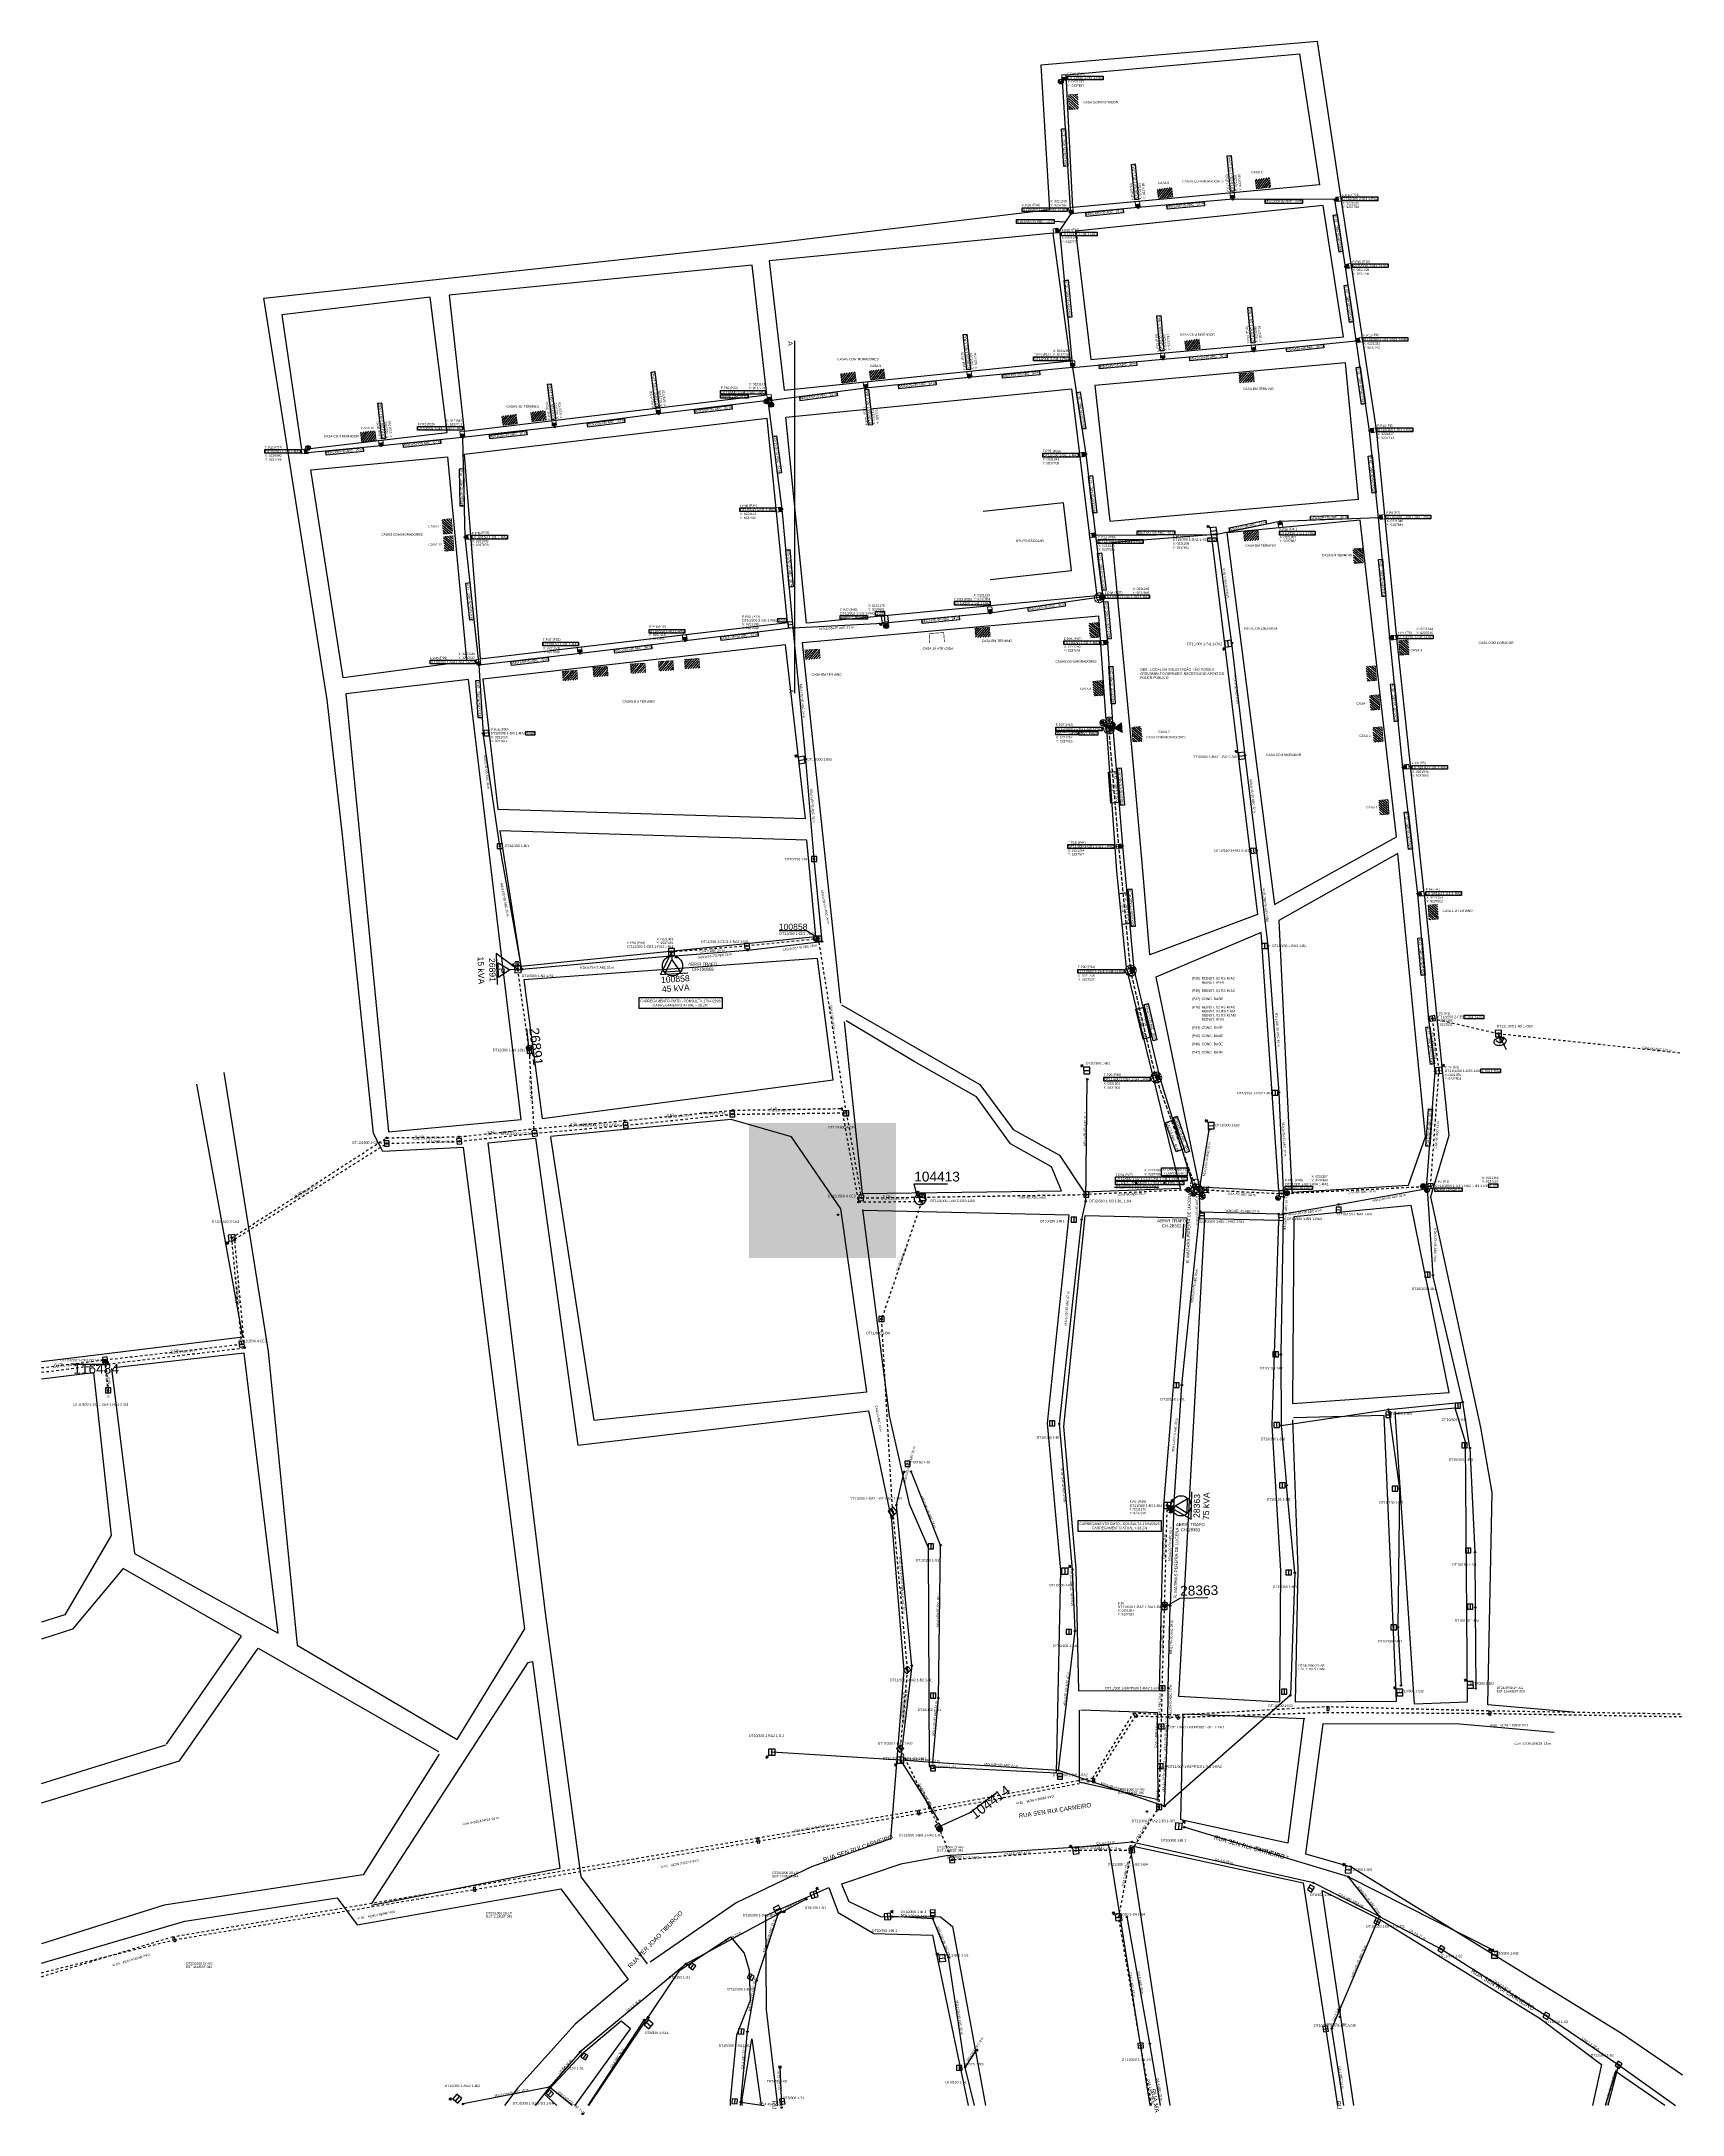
# Model space of a CAD drawing. Extents: x 220580 to 221647, y 9236669 to 9238016.
import ezdxf

# ---------------------------------------------------------------- set-up
doc = ezdxf.new("R2010")
doc.units = 0
doc.linetypes.add('PDF_DASH_1p63_1p63', pattern=[3.252816, 1.626408, -1.626408])
doc.linetypes.add('TRACEJADA', pattern=[3.45, 1.15, -1.15, 1.15])
for name, color, linetype in [('CABO_MT', 7, 'Continuous'), ('Consumidor', 7, 'Continuous'), ('COR_000000', 250, 'Continuous'), ('COR_0000FF', 5, 'Continuous'), ('COR_006666', 250, 'Continuous'), ('COR_008000', 97, 'Continuous'), ('COR_00C9FF', 140, 'Continuous'), ('COR_800000', 17, 'Continuous'), ('COR_808080', 8, 'Continuous'), ('COR_994533', 18, 'Continuous'), ('COR_AB00FF', 200, 'Continuous'), ('COR_FF0000', 1, 'Continuous'), ('COR_FFFFFF', 7, 'Continuous'), ('FORMATO', 7, 'Continuous'), ('LINHAS', 7, 'Continuous'), ('PARA-RAIOS', 7, 'Continuous'), ('PONTO FOTO', 4, 'Continuous'), ('SIMBOLOS', 5, 'Continuous'), ('Textos', 7, 'Continuous'), ('TEXTOS A IMPLANTAR', 1, 'Continuous'), ('TEXTOS MAPA', 8, 'Continuous'), ('TRAFO', 7, 'Continuous'), ('TXT_000000', 250, 'Continuous'), ('TXT_0000FF', 5, 'Continuous'), ('TXT_008000', 97, 'Continuous'), ('TXT_0F0F0F', 250, 'Continuous'), ('TXT_800000', 17, 'Continuous'), ('TXT_FF0000', 1, 'Continuous')]:
    doc.layers.add(name, color=color, linetype=linetype)
doc.styles.add('Arial', font='arial.ttf')
doc.styles.get("Standard").update_dxf_attribs({"font": 'arial.ttf'})
doc.dimstyles.new('ISO-25', dxfattribs={"dimtxt": 2.5, "dimasz": 2.5, "dimexe": 1.25, "dimexo": 0.625, "dimtad": 1, "dimtxsty": 'Standard', "dimcen": 2.5, "dimazin": 3, "dimtfac": 1, "dimtmove": 0, "dimatfit": 3})

# ---------------------------------------------------------------- blocks, each defined once
blk = doc.blocks.new('Clipboard8027')
h = blk.add_hatch(color=7)
h.dxf.hatch_style = 2
h.paths.add_polyline_path([(3, 1.8), (3, 0), (0, 0), (0, 1.8)])
at = {"color": 7, "lineweight": 0}
for points in [[(3, 1.8), (3, 3.6), (0, 3.6), (0, 1.8)], [(3, 1.8), (3, 0), (0, 0), (0, 1.8)], [(3, 0), (3, 1.8), (0, 1.8), (0, 0)]]:
    blk.add_lwpolyline(points, close=True, dxfattribs=at)
blk = doc.blocks.new('Clipboard8442')
at = {"color": 1, "xscale": 1.543224, "yscale": 1.543224, "zscale": 1.543224}
blk.add_blockref('Clipboard8027', (-0.853328, -0.888903), dxfattribs=at)
blk = doc.blocks.new('PosteDtProjetado')
at = {"color": 1}
blk.add_blockref('Clipboard8442', (-1.425918, -1.873274), dxfattribs=at)
blk = doc.blocks.new('Uc', base_point=(767.1, 571.4))
h = blk.add_hatch()
h.set_pattern_fill('LINE', color=1, scale=0.3, angle=44.6404, style=0)
h.set_pattern_definition([(44.6404, (354.9253, 354.9453), (-0.6692788, 0.677733), [])])
h.paths.add_polyline_path([(771.1, 576.5), (763.2, 576.5), (763.2, 571.4), (771.1, 571.3)])
at = {"layer": 'Consumidor', "color": 1, "linetype": 'Continuous', "lineweight": -3, "const_width": 0.3}
blk.add_lwpolyline([(771.1, 576.5), (771.1, 576.5), (771.1, 571.3), (763.2, 571.4), (763.2, 576.5)], dxfattribs=at)
blk = doc.blocks.new('Clipboard16320')
at = {"layer": 'COR_000000'}
h = blk.add_hatch(color=7, dxfattribs=at)
h.dxf.hatch_style = 1
h.paths.add_polyline_path([(0, 0.5), (0.2, 0.8), (0.5, 0.9), (0.8, 0.8), (0.9, 0.4), (0.8, 0.1), (0.4, 0), (0.1, 0.1)])
h = blk.add_hatch(color=7, dxfattribs=at)
h.dxf.hatch_style = 1
h.paths.add_polyline_path([(0.5, 0), (0.2, 0.1), (0, 0.4), (0.1, 0.8), (0.4, 0.9), (0.8, 0.8), (0.9, 0.5), (0.8, 0.2)])
at = {"layer": 'COR_000000', "color": 7, "linetype": 'Continuous'}
for points in [[(0, 0.5), (0.2, 0.8), (0.5, 0.9), (0.8, 0.8), (0.9, 0.4), (0.8, 0.1), (0.4, 0), (0.1, 0.1), (0, 0.5)], [(0.5, 0), (0.2, 0.1), (0, 0.4), (0.1, 0.8), (0.4, 0.9), (0.8, 0.8), (0.9, 0.5), (0.8, 0.2), (0.5, 0)]]:
    blk.add_lwpolyline(points, dxfattribs=at)
blk = doc.blocks.new('Clipboard16872')
at = {"color": 1}
blk.add_blockref('Clipboard16320', (0, 0), dxfattribs=at)
blk = doc.blocks.new('Clipboard20696')
at = {"color": 1}
blk.add_blockref('Clipboard16320', (0, 0), dxfattribs=at)
blk = doc.blocks.new('Clipboard8370')
at = {"color": 1, "lineweight": 20, "flags": 128}
for points in [[(3.442693, 1.707189), (3.419326, 0), (2.126671, 0.308707), (1.384243, 0.756506), (0.838047, 1.287021), (0.507665, 1.84967), (0, 2.9464), (0.012759, 3.643313), (0.112829, 4.416443), (0.284971, 5.048214), (0.681479, 5.551264), (0.978838, 5.953076), (1.672134, 6.531782), (2.312004, 6.914963), (3.456912, 7.148384), (3.438918, 5.631104), (1.58209, 5.602119), (1.608369, 1.747738), (3.442693, 1.707189)], [(0.102016, 2.637035), (1.607922, 3.257651)], [(0.163973, 4.604145), (1.594463, 5.157681)], [(1.111145, 1.021764), (2.519137, 1.663883)], [(3.438918, 5.631104), (3.456912, 7.148384), (5.020505, 6.852179), (5.753553, 6.422097), (6.361182, 5.83526), (6.758316, 5.25216), (7.106897, 4.226238), (7.166928, 3.556235), (7.077309, 2.777489), (6.854175, 2.110464), (6.584571, 1.540705), (6.083117, 1.008223), (5.431299, 0.506478), (4.818441, 0.213651), (3.419326, 0), (3.442693, 1.707189), (5.39207, 1.720713), (5.338559, 5.592458), (3.438918, 5.631104)], [(4.056969, 5.618531), (5.753553, 6.422097)], [(5.359748, 4.059371), (6.932606, 4.739199)], [(5.386094, 2.153128), (7.093535, 2.918486)]]:
    blk.add_lwpolyline(points, dxfattribs=at)
blk = doc.blocks.new('Clipboard8451')
at = {"color": 1}
blk.add_blockref('Clipboard8027', (0, 0), dxfattribs=at)
blk = doc.blocks.new('Clipboard8471')
at = {"color": 1}
for name, p in [('Clipboard8370', (0, 0)), ('Clipboard8451', (1.979045, 1.871291))]:
    blk.add_blockref(name, p, dxfattribs=at)
blk = doc.blocks.new('A$C6BB1416F')
h = blk.add_hatch(color=1)
h.paths.add_polyline_path([(1.8, 0.5), (2.4, 0.5), (2.4, 2.8), (1.9, 2.8)])
h.paths.add_polyline_path([(1.4, 2.8), (0.8, 2.8), (0.8, 0.5), (1.4, 0.5)])
at = {"color": 1}
for points in [[(1.4, 0.5), (0.8, 0.5), (0.8, 2.8), (1.4, 2.8)], [(2.4, 0.5), (1.8, 0.5), (1.9, 2.8), (2.4, 2.8)]]:
    blk.add_lwpolyline(points, close=True, dxfattribs=at)
blk.add_circle((1.6, 1.6), 1.64, dxfattribs=at)
blk = doc.blocks.new('PRMT_INST')
at = {"layer": 'PARA-RAIOS', "color": 100, "lineweight": 0, "true_color": 0x00ff40}
for points in [[(-1.49413, 4.443317), (1.420559, 4.525223)], [(-1.492047, 5.95678), (1.422643, 6.038684)], [(-0.990781, 5.21588), (0.919295, 5.266122)], [(-0.988698, 6.729342), (0.921378, 6.779585)], [(0, 0), (0.015917, 6.761003)]]:
    blk.add_lwpolyline(points, dxfattribs=at)
blk.add_circle((0.086824, 5.45893), 2.100262, dxfattribs=at)
blk = doc.blocks.new('TR INST.')
at = {"layer": 'TRAFO'}
h = blk.add_hatch(color=7, dxfattribs=at)
h.dxf.hatch_style = 2
h.paths.add_polyline_path([(47.1, 281.1), (44.1, 286.3), (50.4, 286.1)])
at = {"layer": 'TRAFO', "color": 7, "lineweight": 0}
blk.add_lwpolyline([(47.1, 281.1), (44.1, 286.3), (50.4, 286.1)], close=True, dxfattribs=at)
blk.add_lwpolyline([(47.1, 277.8), (47.1, 281.1)], dxfattribs=at)
blk = doc.blocks.new('TERRA3_MP')
at = {"color": 24, "lineweight": 0, "true_color": 0x993300}
for points in [[(0, 0), (-0.60325, -0.956027)], [(-1.901473, -0.134055), (0.694972, -1.774472)], [(-1.626306, -0.814916), (-0.038806, -1.816805)], [(-1.49225, -1.404055), (-0.627945, -1.950861)]]:
    blk.add_lwpolyline(points, dxfattribs=at)
at = {"color": 3}
blk.add_circle((-0.602455, -0.954766), 1.534677, dxfattribs=at)
blk = doc.blocks.new('Clipboard6679')
h = blk.add_hatch(color=16)
edge = h.paths.add_edge_path()
edge.add_ellipse((2.588865, 3.237066), major_axis=(0, 0.807861), ratio=0.9563320019, start_angle=0, end_angle=360)
at = {"color": 16, "lineweight": 0, "true_color": 0x800000}
for points in [[(0.388682, 4.355806), (0.292282, 4.605844), (0.126476, 5.191455), (0.013587, 5.787649), (0, 5.929911)], [(0.000586, 7.551763), (0.017115, 7.724399), (0.147643, 8.387621), (0.352254, 9.047316), (0.386013, 9.126671)], [(2.217828, 1.707096), (2.052643, 1.847121), (1.579921, 2.344538), (1.163643, 2.88076), (1.139673, 2.918495)], [(1.142015, 10.561312), (1.361198, 10.874705), (1.816282, 11.403871), (2.211943, 11.780028)], [(2.46164, 10.91998), (2.080865, 10.528982), (1.696337, 10.02451), (1.488388, 9.629709)], [(1.800615, 8.172584), (1.862143, 8.112455), (2.310171, 7.847871), (2.899309, 7.625621), (3.277728, 7.530098)], [(4.296868, 4.878176), (3.124162, 3.751398)], [(3.5402, 12.70996), (3.999976, 12.938455), (4.589115, 13.164232), (5.052109, 13.29811)], [(5.063432, 0.197484), (4.419782, 0.393677), (3.777726, 0.661788), (3.551306, 0.784702)], [(5.008921, 12.934927), (4.070532, 12.275232), (3.692605, 11.98055)], [(4.879148, 7.258334), (5.499282, 7.195232), (6.500708, 7.139598)], [(6.522337, 13.29476), (4.939785, 12.920061)], [(5.712907, 11.057382), (5.338701, 12.640051)], [(6.642282, 7.131732), (5.469575, 6.004954)], [(6.461319, 7.892045), (6.087113, 9.474714)], [(7.630949, 7.035842), (6.642282, 7.131732)], [(6.660063, 13.506427), (7.055032, 13.506427), (7.718254, 13.446455), (8.273129, 13.337828)], [(8.286226, 0.174955), (7.686504, 0.062066), (7.058559, 0.002094), (6.673316, 0)], [(7.209731, 4.726708), (6.835525, 6.309377)], [(8.286226, 0.174955), (8.021643, 0.164371), (7.750004, 0.263149), (7.541865, 0.460705), (7.432504, 0.704121), (7.418393, 0.972232), (7.503885, 1.207336)], [(7.958143, 1.561371), (7.583937, 3.14404)], [(7.958143, 1.561371), (8.850671, 2.157566), (9.29428, 2.487694)], [(8.783919, 1.10226), (8.815393, 1.032205), (8.829504, 0.764094), (8.730726, 0.495982), (8.529643, 0.284316), (8.286226, 0.174955)], [(8.538252, 0.245884), (8.286226, 0.174955)], [(10.752799, 6.211322), (10.618087, 6.299177), (10.081865, 6.53201), (9.415115, 6.733094), (9.234538, 6.770814)], [(9.798246, 12.786208), (10.304115, 12.511594), (10.879143, 12.112955), (11.146898, 11.885983)], [(11.347807, 1.817653), (11.147254, 1.628399), (10.611032, 1.212121), (10.046587, 0.859344)], [(10.529901, 3.541928), (10.738032, 3.748594), (11.111976, 4.21426), (11.351865, 4.644649), (11.418634, 4.878341)], [(12.24806, 10.695745), (12.300837, 10.62776), (12.653615, 10.066844), (12.946421, 9.488288), (13.028433, 9.274286)], [(13.12498, 4.503045), (13.112226, 4.461205), (12.840587, 3.819149), (12.501921, 3.205316), (12.39689, 3.053811)], [(13.45176, 7.708313), (13.510865, 7.092927), (13.510865, 6.447344), (13.476315, 6.08649)]]:
    blk.add_lwpolyline(points, dxfattribs=at)
at = {"color": 7, "lineweight": 0}
for points in [[(2.775837, 2.439788), (2.486559, 2.429205), (2.186698, 2.545621), (1.953865, 2.778455), (1.833921, 3.057149), (1.816282, 3.364066), (1.839774, 3.435353)], [(3.094226, 3.823728), (3.220337, 3.695677), (3.343809, 3.416982), (3.361448, 3.110066), (3.255615, 2.799621), (3.040421, 2.559732), (2.872762, 2.483727)], [(8.286226, 0.174955), (7.936976, 1.656621)]]:
    blk.add_lwpolyline(points, dxfattribs=at)
at = {"color": 140, "lineweight": 0, "true_color": 0x00c9ff}
blk.add_lwpolyline([(7.647698, 2.866649), (8.046337, 1.205066)], dxfattribs=at)
blk = doc.blocks.new('BASE_MP')
at = {"color": 1, "lineweight": 20, "flags": 128}
for points in [[(-0.025476, -1.86131), (-0.048843, -3.568499), (-1.341498, -3.259792), (-2.083926, -2.811993), (-2.630122, -2.281478), (-2.960504, -1.718829), (-3.468169, -0.622099), (-3.45541, 0.074814), (-3.35534, 0.847944), (-3.183198, 1.479715), (-2.78669, 1.982764), (-2.489332, 2.384576), (-1.796035, 2.963282), (-1.156165, 3.346464), (-0.011257, 3.579885), (-0.029251, 2.062605), (-1.886079, 2.03362), (-1.8598, -1.820761), (-0.025476, -1.86131)], [(-3.304196, 1.035646), (-1.873706, 1.589182)], [(-0.029251, 2.062605), (-0.011257, 3.579885), (1.552336, 3.283679), (2.285384, 2.853597), (2.893013, 2.26676), (3.290146, 1.683661), (3.638728, 0.657738), (3.698759, -0.012264), (3.60914, -0.79101), (3.386006, -1.458036), (3.116402, -2.027794), (2.614948, -2.560276), (1.96313, -3.062021), (1.350272, -3.354848), (-0.048843, -3.568499), (-0.025476, -1.86131), (1.923901, -1.847786), (1.87039, 2.023958), (-0.029251, 2.062605)], [(0.5888, 2.050031), (2.285384, 2.853597)], [(1.891579, 0.490871), (3.464437, 1.170699)], [(-3.366153, -0.931464), (-1.860247, -0.310849)], [(-2.357024, -2.546735), (-0.949032, -1.904616)], [(1.917925, -1.415372), (3.625366, -0.650013)]]:
    blk.add_lwpolyline(points, dxfattribs=at)
blk = doc.blocks.new('Clipboard21233')
at = {"color": 1, "lineweight": 0, "true_color": 0xff0000}
for points in [[(0, 2.515306), (6.304138, 3.802945)], [(1.538111, 4.155722), (4.885972, 2.197806)], [(2.226027, 6.205361), (4.22275, 0)]]:
    blk.add_lwpolyline(points, dxfattribs=at)
blk.add_lwpolyline([(0.656166, 2.645833), (2.409472, 5.647972), (5.760861, 3.693583), (4.007555, 0.691445)], close=True, dxfattribs=at)

msp = doc.modelspace()

# ---------------------------------------------------------------- hatches: boundary and pattern name
at = {"true_color": 0xffffff}
msp.add_hatch(color=7, dxfattribs=at).paths.add_polyline_path([(221040, 9237313.1), (221135.6, 9237313.1), (221135.6, 9237225.4), (221040, 9237225.4)])
at = {"layer": 'COR_000000'}
h = msp.add_hatch(color=7, dxfattribs=at)
h.dxf.hatch_style = 1
h.paths.add_polyline_path([(221354, 9237913.5), (221354.2, 9237913.8), (221354.5, 9237913.9), (221354.8, 9237913.8), (221354.9, 9237913.4), (221354.8, 9237913.1), (221354.5, 9237913), (221354.1, 9237913.1)])
h = msp.add_hatch(color=7, dxfattribs=at)
h.dxf.hatch_style = 1
h.paths.add_polyline_path([(221354.5, 9237913), (221354.2, 9237913.1), (221354, 9237913.4), (221354.1, 9237913.8), (221354.4, 9237913.9), (221354.8, 9237913.8), (221354.9, 9237913.5), (221354.9, 9237913.2)])
h = msp.add_hatch(color=7, dxfattribs=at)
h.dxf.hatch_style = 1
h.paths.add_polyline_path([(221420.3, 9237913.3), (221420.5, 9237913.6), (221420.8, 9237913.7), (221421.1, 9237913.6), (221421.2, 9237913.2), (221421.1, 9237912.9), (221420.7, 9237912.8), (221420.4, 9237912.9)])
h = msp.add_hatch(color=7, dxfattribs=at)
h.dxf.hatch_style = 1
h.paths.add_polyline_path([(221420.8, 9237912.8), (221420.5, 9237912.9), (221420.3, 9237913.2), (221420.4, 9237913.6), (221420.7, 9237913.7), (221421.1, 9237913.6), (221421.2, 9237913.3), (221421.1, 9237913)])
h = msp.add_hatch(color=7, dxfattribs=at)
h.dxf.hatch_style = 1
h.paths.add_polyline_path([(221427.1, 9237869.7), (221427.3, 9237870), (221427.6, 9237870.1), (221427.9, 9237869.9), (221428.1, 9237869.6), (221427.9, 9237869.3), (221427.6, 9237869.2), (221427.3, 9237869.3)])
h = msp.add_hatch(color=7, dxfattribs=at)
h.dxf.hatch_style = 1
h.paths.add_polyline_path([(221427.7, 9237869.2), (221427.3, 9237869.3), (221427.1, 9237869.6), (221427.2, 9237869.9), (221427.6, 9237870.1), (221427.9, 9237870), (221428.1, 9237869.7), (221428, 9237869.3)])
h = msp.add_hatch(color=7, dxfattribs=at)
h.dxf.hatch_style = 1
h.paths.add_polyline_path([(221434.2, 9237821.6), (221434.3, 9237821.9), (221434.7, 9237822), (221435, 9237821.9), (221435.1, 9237821.6), (221435, 9237821.2), (221434.6, 9237821.1), (221434.3, 9237821.3)])
h = msp.add_hatch(color=7, dxfattribs=at)
h.dxf.hatch_style = 1
h.paths.add_polyline_path([(221434.7, 9237821.1), (221434.4, 9237821.2), (221434.2, 9237821.5), (221434.3, 9237821.9), (221434.6, 9237822), (221434.9, 9237821.9), (221435.1, 9237821.6), (221435, 9237821.3)])
h = msp.add_hatch(color=7, dxfattribs=at)
h.dxf.hatch_style = 1
h.paths.add_polyline_path([(221442.9, 9237763.1), (221443.1, 9237763.4), (221443.4, 9237763.5), (221443.7, 9237763.4), (221443.8, 9237763.1), (221443.7, 9237762.7), (221443.4, 9237762.6), (221443, 9237762.8)])
h = msp.add_hatch(color=7, dxfattribs=at)
h.dxf.hatch_style = 1
h.paths.add_polyline_path([(221443.4, 9237762.6), (221443.1, 9237762.7), (221442.9, 9237763), (221443, 9237763.4), (221443.3, 9237763.5), (221443.7, 9237763.4), (221443.8, 9237763.1), (221443.7, 9237762.8)])
h = msp.add_hatch(color=7, dxfattribs=at)
h.dxf.hatch_style = 1
h.paths.add_polyline_path([(221384.6, 9237704.2), (221384.7, 9237704.5), (221385.1, 9237704.6), (221385.4, 9237704.5), (221385.5, 9237704.1), (221385.3, 9237703.8), (221385, 9237703.7), (221384.7, 9237703.8)])
h = msp.add_hatch(color=7, dxfattribs=at)
h.dxf.hatch_style = 1
h.paths.add_polyline_path([(221385.1, 9237703.7), (221384.7, 9237703.8), (221384.6, 9237704.1), (221384.7, 9237704.5), (221385, 9237704.6), (221385.3, 9237704.5), (221385.5, 9237704.2), (221385.4, 9237703.9)])
h = msp.add_hatch(color=7, dxfattribs=at)
h.dxf.hatch_style = 1
h.paths.add_polyline_path([(221448.8, 9237706.5), (221449, 9237706.8), (221449.3, 9237706.9), (221449.6, 9237706.8), (221449.7, 9237706.4), (221449.6, 9237706.1), (221449.2, 9237706), (221448.9, 9237706.2)])
h = msp.add_hatch(color=7, dxfattribs=at)
h.dxf.hatch_style = 1
h.paths.add_polyline_path([(221449.3, 9237706), (221449, 9237706.1), (221448.8, 9237706.4), (221448.9, 9237706.8), (221449.2, 9237706.9), (221449.6, 9237706.8), (221449.7, 9237706.5), (221449.6, 9237706.2)])
h = msp.add_hatch(color=7, dxfattribs=at)
h.dxf.hatch_style = 1
h.paths.add_polyline_path([(221343.9, 9237695.2), (221343.6, 9237695.3), (221343.4, 9237695.6), (221343.5, 9237696), (221343.8, 9237696.1), (221344.2, 9237696), (221344.3, 9237695.7), (221344.2, 9237695.4)])
h = msp.add_hatch(color=7, dxfattribs=at)
h.dxf.hatch_style = 1
h.paths.add_polyline_path([(221126.9, 9237637.5), (221126.6, 9237637.8), (221126.6, 9237638.1), (221126.8, 9237638.4), (221127.1, 9237638.4), (221127.4, 9237638.2), (221127.5, 9237637.8), (221127.2, 9237637.6)])
h = msp.add_hatch(color=7, dxfattribs=at)
h.dxf.hatch_style = 1
h.paths.add_polyline_path([(221130.5, 9237637.9), (221130.2, 9237638.1), (221130.2, 9237638.4), (221130.4, 9237638.7), (221130.7, 9237638.7), (221131, 9237638.5), (221131, 9237638.2), (221130.8, 9237637.9)])
h = msp.add_hatch(color=7, dxfattribs=at)
h.dxf.hatch_style = 1
h.paths.add_polyline_path([(220998.4, 9237626.2), (220998.1, 9237626.4), (220998.1, 9237626.7), (220998.3, 9237627), (220998.7, 9237627), (220998.9, 9237626.8), (220999, 9237626.4), (220998.7, 9237626.2)])
h = msp.add_hatch(color=7, dxfattribs=at)
h.dxf.hatch_style = 1
h.paths.add_polyline_path([(221068.6, 9237634.5), (221068.3, 9237634.8), (221068.3, 9237635.1), (221068.5, 9237635.4), (221068.9, 9237635.4), (221069.2, 9237635.2), (221069.2, 9237634.8), (221069, 9237634.6)])
h = msp.add_hatch(color=7, dxfattribs=at)
h.dxf.hatch_style = 1
h.paths.add_polyline_path([(221354.4, 9237625.2), (221354.3, 9237624.8), (221354, 9237624.6), (221353.7, 9237624.7), (221353.5, 9237625), (221353.5, 9237625.3), (221353.8, 9237625.5), (221354.2, 9237625.5)])
h = msp.add_hatch(color=7, dxfattribs=at)
h.dxf.hatch_style = 1
h.paths.add_polyline_path([(221456.1, 9237628.5), (221456.3, 9237628.8), (221456.6, 9237629), (221456.9, 9237628.8), (221457, 9237628.5), (221456.9, 9237628.2), (221456.5, 9237628), (221456.2, 9237628.2)])
h = msp.add_hatch(color=7, dxfattribs=at)
h.dxf.hatch_style = 1
h.paths.add_polyline_path([(221456.6, 9237628), (221456.3, 9237628.1), (221456.1, 9237628.5), (221456.2, 9237628.8), (221456.5, 9237629), (221456.9, 9237628.9), (221457, 9237628.5), (221456.9, 9237628.2)])
h = msp.add_hatch(color=7, dxfattribs=at)
h.dxf.hatch_style = 1
h.paths.add_polyline_path([(220930.1, 9237617.9), (220929.9, 9237618.2), (220929.8, 9237618.5), (220930.1, 9237618.8), (220930.4, 9237618.8), (220930.7, 9237618.6), (220930.7, 9237618.2), (220930.5, 9237618)])
h = msp.add_hatch(color=7, dxfattribs=at)
h.dxf.hatch_style = 1
h.paths.add_polyline_path([(220866.7, 9237566.3), (220866.8, 9237566.7), (220867.1, 9237566.8), (220867.4, 9237566.7), (220867.6, 9237566.4), (220867.5, 9237566.1), (220867.2, 9237565.9), (220866.9, 9237566)])
h = msp.add_hatch(color=7, dxfattribs=at)
h.dxf.hatch_style = 1
h.paths.add_polyline_path([(221076.9, 9237549.1), (221076.6, 9237549.2), (221076.4, 9237549.5), (221076.5, 9237549.9), (221076.9, 9237550), (221077.2, 9237549.9), (221077.3, 9237549.5), (221077.2, 9237549.2)])
h = msp.add_hatch(color=7, dxfattribs=at)
h.dxf.hatch_style = 1
h.paths.add_polyline_path([(221076.9, 9237549.1), (221076.6, 9237549.2), (221076.4, 9237549.5), (221076.5, 9237549.8), (221076.9, 9237550), (221077.2, 9237549.9), (221077.3, 9237549.6), (221077.2, 9237549.2)])
h = msp.add_hatch(color=7, dxfattribs=at)
h.dxf.hatch_style = 1
h.paths.add_polyline_path([(221362.4, 9237551.6), (221362.1, 9237551.8), (221361.9, 9237552.1), (221362.1, 9237552.4), (221362.4, 9237552.6), (221362.7, 9237552.4), (221362.9, 9237552.1), (221362.7, 9237551.8)])
h = msp.add_hatch(color=7, dxfattribs=at)
h.dxf.hatch_style = 1
h.paths.add_polyline_path([(221464.6, 9237544.4), (221464.7, 9237544.7), (221465, 9237544.8), (221465.4, 9237544.7), (221465.5, 9237544.4), (221465.3, 9237544), (221465, 9237543.9), (221464.7, 9237544.1)])
h = msp.add_hatch(color=7, dxfattribs=at)
h.dxf.hatch_style = 1
h.paths.add_polyline_path([(221465.1, 9237543.9), (221464.7, 9237544), (221464.6, 9237544.3), (221464.7, 9237544.7), (221465, 9237544.8), (221465.3, 9237544.7), (221465.5, 9237544.4), (221465.4, 9237544.1)])
h = msp.add_hatch(color=7, dxfattribs=at)
h.dxf.hatch_style = 1
h.paths.add_polyline_path([(220878.1, 9237492.6), (220877.8, 9237492.7), (220877.6, 9237493), (220877.8, 9237493.4), (220878.1, 9237493.5), (220878.4, 9237493.4), (220878.6, 9237493.1), (220878.4, 9237492.7)])
h = msp.add_hatch(color=7, dxfattribs=at)
h.dxf.hatch_style = 1
h.paths.add_polyline_path([(221370, 9237489.9), (221369.7, 9237490), (221369.5, 9237490.3), (221369.7, 9237490.6), (221370, 9237490.8), (221370.3, 9237490.7), (221370.5, 9237490.3), (221370.3, 9237490)])
h = msp.add_hatch(color=7, dxfattribs=at)
h.dxf.hatch_style = 1
h.paths.add_polyline_path([(221082.4, 9237484.3), (221082.1, 9237484.4), (221081.9, 9237484.7), (221082, 9237485), (221082.4, 9237485.2), (221082.7, 9237485.1), (221082.8, 9237484.7), (221082.7, 9237484.4)])
h = msp.add_hatch(color=7, dxfattribs=at)
h.dxf.hatch_style = 1
h.paths.add_polyline_path([(221474.7, 9237461.7), (221474.3, 9237461.8), (221474.1, 9237462.1), (221474.2, 9237462.5), (221474.6, 9237462.6), (221474.9, 9237462.5), (221475.1, 9237462.2), (221475, 9237461.9)])
h = msp.add_hatch(color=7, dxfattribs=at)
h.dxf.hatch_style = 1
h.paths.add_polyline_path([(221474.2, 9237462.2), (221474.3, 9237462.5), (221474.6, 9237462.6), (221475, 9237462.5), (221475.1, 9237462.2), (221474.9, 9237461.8), (221474.6, 9237461.7), (221474.3, 9237461.9)])
h = msp.add_hatch(color=7, dxfattribs=at)
h.dxf.hatch_style = 1
h.paths.add_polyline_path([(220989.5, 9237421.7), (220989.4, 9237421.3), (220989.1, 9237421.2), (220988.7, 9237421.3), (220988.6, 9237421.6), (220988.7, 9237422), (220989, 9237422.1), (220989.3, 9237422)])
h = msp.add_hatch(color=7, dxfattribs=at)
h.dxf.hatch_style = 1
h.paths.add_polyline_path([(220990.1, 9237424.3), (220990, 9237424), (220989.7, 9237423.8), (220989.3, 9237424), (220989.2, 9237424.3), (220989.3, 9237424.6), (220989.6, 9237424.8), (220990, 9237424.7)])
h = msp.add_hatch(color=7, dxfattribs=at)
h.dxf.hatch_style = 1
h.paths.add_polyline_path([(220990.1, 9237424.3), (220990, 9237424), (220989.7, 9237423.8), (220989.4, 9237424), (220989.2, 9237424.3), (220989.3, 9237424.6), (220989.6, 9237424.8), (220990, 9237424.7)])
h = msp.add_hatch(color=7, dxfattribs=at)
h.dxf.hatch_style = 1
h.paths.add_polyline_path([(220989.6, 9237424.8), (220990, 9237424.7), (220990.1, 9237424.3), (220990, 9237424), (220989.7, 9237423.9), (220989.3, 9237424), (220989.2, 9237424.3), (220989.3, 9237424.6)])
h = msp.add_hatch(color=7, dxfattribs=at)
h.dxf.hatch_style = 1
h.paths.add_polyline_path([(221039.2, 9237428.3), (221039.1, 9237427.9), (221038.8, 9237427.8), (221038.4, 9237427.9), (221038.3, 9237428.2), (221038.4, 9237428.5), (221038.7, 9237428.7), (221039, 9237428.6)])
h = msp.add_hatch(color=7, dxfattribs=at)
h.dxf.hatch_style = 1
h.paths.add_polyline_path([(221039.2, 9237428.3), (221039.1, 9237427.9), (221038.7, 9237427.8), (221038.4, 9237427.9), (221038.3, 9237428.2), (221038.4, 9237428.5), (221038.7, 9237428.7), (221039, 9237428.6)])
h = msp.add_hatch(color=7, dxfattribs=at)
h.dxf.hatch_style = 1
h.paths.add_polyline_path([(221039.6, 9237425.5), (221039.4, 9237425.2), (221039.1, 9237425.1), (221038.8, 9237425.3), (221038.7, 9237425.6), (221038.9, 9237426), (221039.2, 9237426.1), (221039.5, 9237425.9)])
h = msp.add_hatch(color=7, dxfattribs=at)
h.dxf.hatch_style = 1
h.paths.add_polyline_path([(221038.7, 9237425.5), (221038.8, 9237425.9), (221039.1, 9237426.1), (221039.4, 9237425.9), (221039.6, 9237425.6), (221039.5, 9237425.3), (221039.2, 9237425.1), (221038.9, 9237425.2)])
h = msp.add_hatch(color=7, dxfattribs=at)
h.dxf.hatch_style = 1
h.paths.add_polyline_path([(221085.8, 9237433.1), (221085.7, 9237432.7), (221085.4, 9237432.6), (221085.1, 9237432.6), (221084.9, 9237433), (221085, 9237433.3), (221085.3, 9237433.5), (221085.6, 9237433.4)])
h = msp.add_hatch(color=7, dxfattribs=at)
h.dxf.hatch_style = 1
h.paths.add_polyline_path([(221085.8, 9237433.1), (221085.7, 9237432.7), (221085.4, 9237432.6), (221085, 9237432.7), (221084.9, 9237433), (221085, 9237433.3), (221085.3, 9237433.5), (221085.6, 9237433.4)])
h = msp.add_hatch(color=7, dxfattribs=at)
h.dxf.hatch_style = 1
h.paths.add_polyline_path([(221087.5, 9237430.7), (221087.2, 9237430.8), (221087.1, 9237431.1), (221087.2, 9237431.5), (221087.5, 9237431.6), (221087.9, 9237431.5), (221088, 9237431.2), (221087.9, 9237430.8)])
h = msp.add_hatch(color=7, dxfattribs=at)
h.dxf.hatch_style = 1
h.paths.add_polyline_path([(221377.4, 9237427.9), (221377, 9237428), (221376.9, 9237428.3), (221377, 9237428.7), (221377.4, 9237428.8), (221377.7, 9237428.7), (221377.8, 9237428.3), (221377.7, 9237428)])
h = msp.add_hatch(color=7, dxfattribs=at)
h.dxf.hatch_style = 1
h.paths.add_polyline_path([(220889.8, 9237412.5), (220889.5, 9237412.6), (220889.3, 9237412.9), (220889.4, 9237413.2), (220889.7, 9237413.4), (220890.1, 9237413.3), (220890.2, 9237413), (220890.2, 9237412.7)])
h = msp.add_hatch(color=7, dxfattribs=at)
h.dxf.hatch_style = 1
h.paths.add_polyline_path([(220889.8, 9237412.5), (220889.5, 9237412.6), (220889.3, 9237412.9), (220889.4, 9237413.2), (220889.7, 9237413.4), (220890.1, 9237413.3), (220890.2, 9237413), (220890.1, 9237412.6)])
h = msp.add_hatch(color=7, dxfattribs=at)
h.dxf.hatch_style = 1
h.paths.add_polyline_path([(220889.7, 9237412.5), (220889.4, 9237412.7), (220889.3, 9237413), (220889.5, 9237413.3), (220889.9, 9237413.4), (220890.2, 9237413.2), (220890.2, 9237412.8), (220890, 9237412.5)])
h = msp.add_hatch(color=7, dxfattribs=at)
h.dxf.hatch_style = 1
h.paths.add_polyline_path([(220893, 9237412.9), (220892.8, 9237412.6), (220892.5, 9237412.6), (220892.2, 9237412.8), (220892.1, 9237413.2), (220892.4, 9237413.5), (220892.7, 9237413.5), (220893, 9237413.3)])
h = msp.add_hatch(color=7, dxfattribs=at)
h.dxf.hatch_style = 1
h.paths.add_polyline_path([(221288.1, 9237411.5), (221287.8, 9237411.6), (221287.7, 9237411.9), (221287.8, 9237412.2), (221288.1, 9237412.4), (221288.5, 9237412.2), (221288.6, 9237411.9), (221288.5, 9237411.6)])
h = msp.add_hatch(color=7, dxfattribs=at)
h.dxf.hatch_style = 1
h.paths.add_polyline_path([(221290.2, 9237412.7), (221289.9, 9237412.8), (221289.8, 9237413.1), (221289.9, 9237413.5), (221290.2, 9237413.6), (221290.6, 9237413.4), (221290.7, 9237413.1), (221290.6, 9237412.8)])
h = msp.add_hatch(color=7, dxfattribs=at)
h.dxf.hatch_style = 1
h.paths.add_polyline_path([(221481.9, 9237380.4), (221481.6, 9237380.5), (221481.5, 9237380.9), (221481.7, 9237381.2), (221482, 9237381.3), (221482.3, 9237381.1), (221482.4, 9237380.7), (221482.2, 9237380.4)])
h = msp.add_hatch(color=7, dxfattribs=at)
h.dxf.hatch_style = 1
h.paths.add_polyline_path([(221482, 9237380.4), (221481.7, 9237380.5), (221481.5, 9237380.8), (221481.6, 9237381.1), (221481.9, 9237381.3), (221482.3, 9237381.2), (221482.4, 9237380.9), (221482.3, 9237380.5)])
h = msp.add_hatch(color=7, dxfattribs=at)
h.dxf.hatch_style = 1
h.paths.add_polyline_path([(221481.9, 9237380.4), (221481.6, 9237380.5), (221481.5, 9237380.9), (221481.7, 9237381.2), (221482, 9237381.3), (221482.3, 9237381.1), (221482.4, 9237380.8), (221482.3, 9237380.4)])
h = msp.add_hatch(color=7, dxfattribs=at)
h.dxf.hatch_style = 1
h.paths.add_polyline_path([(221483.7, 9237381.2), (221483.9, 9237381.5), (221484.2, 9237381.6), (221484.5, 9237381.5), (221484.6, 9237381.1), (221484.5, 9237380.8), (221484.2, 9237380.7), (221483.8, 9237380.8)])
h = msp.add_hatch(color=7, dxfattribs=at)
h.dxf.hatch_style = 1
h.paths.add_polyline_path([(221484.2, 9237380.7), (221483.9, 9237380.8), (221483.7, 9237381.1), (221483.8, 9237381.4), (221484.1, 9237381.6), (221484.5, 9237381.5), (221484.6, 9237381.2), (221484.5, 9237380.9)])
h = msp.add_hatch(color=7, dxfattribs=at)
h.dxf.hatch_style = 1
h.paths.add_polyline_path([(221526.5, 9237371.4), (221526.7, 9237371.7), (221527.1, 9237371.8), (221527.4, 9237371.6), (221527.5, 9237371.3), (221527.3, 9237370.9), (221527, 9237370.8), (221526.6, 9237371)])
h = msp.add_hatch(color=7, dxfattribs=at)
h.dxf.hatch_style = 1
h.paths.add_polyline_path([(220897.3, 9237359.8), (220897, 9237360), (220896.8, 9237360.3), (220897, 9237360.6), (220897.3, 9237360.8), (220897.6, 9237360.6), (220897.8, 9237360.3), (220897.6, 9237360)])
h = msp.add_hatch(color=7, dxfattribs=at)
h.dxf.hatch_style = 1
h.paths.add_polyline_path([(220897.3, 9237359.8), (220897, 9237359.9), (220896.8, 9237360.3), (220896.9, 9237360.6), (220897.2, 9237360.8), (220897.6, 9237360.7), (220897.8, 9237360.4), (220897.6, 9237360)])
h = msp.add_hatch(color=7, dxfattribs=at)
h.dxf.hatch_style = 1
h.paths.add_polyline_path([(221259.9, 9237341.1), (221259.6, 9237341.3), (221259.5, 9237341.6), (221259.6, 9237341.9), (221259.9, 9237342.1), (221260.3, 9237341.9), (221260.4, 9237341.6), (221260.2, 9237341.3)])
h = msp.add_hatch(color=7, dxfattribs=at)
h.dxf.hatch_style = 1
h.paths.add_polyline_path([(221304.6, 9237342.1), (221304.2, 9237342.3), (221304.1, 9237342.6), (221304.2, 9237342.9), (221304.6, 9237343), (221304.9, 9237342.9), (221305, 9237342.6), (221304.9, 9237342.3)])
h = msp.add_hatch(color=7, dxfattribs=at)
h.dxf.hatch_style = 1
h.paths.add_polyline_path([(221306.8, 9237342.8), (221306.5, 9237343), (221306.3, 9237343.3), (221306.5, 9237343.6), (221306.8, 9237343.7), (221307.1, 9237343.6), (221307.3, 9237343.3), (221307.1, 9237343)])
h = msp.add_hatch(color=7, dxfattribs=at)
h.dxf.hatch_style = 1
h.paths.add_polyline_path([(221485.9, 9237346.3), (221485.6, 9237346.5), (221485.5, 9237346.8), (221485.7, 9237347.1), (221486, 9237347.2), (221486.3, 9237347), (221486.4, 9237346.7), (221486.2, 9237346.4)])
h = msp.add_hatch(color=7, dxfattribs=at)
h.dxf.hatch_style = 1
h.paths.add_polyline_path([(221486, 9237346.3), (221485.6, 9237346.4), (221485.5, 9237346.7), (221485.6, 9237347), (221485.9, 9237347.2), (221486.2, 9237347.1), (221486.4, 9237346.8), (221486.3, 9237346.5)])
h = msp.add_hatch(color=7, dxfattribs=at)
h.dxf.hatch_style = 1
h.paths.add_polyline_path([(221485.9, 9237346.3), (221485.6, 9237346.5), (221485.5, 9237346.8), (221485.6, 9237347.1), (221486, 9237347.2), (221486.3, 9237347), (221486.4, 9237346.7), (221486.2, 9237346.4)])
h = msp.add_hatch(color=7, dxfattribs=at)
h.dxf.hatch_style = 1
h.paths.add_polyline_path([(221488.4, 9237346.8), (221488.1, 9237347), (221488, 9237347.3), (221488.2, 9237347.6), (221488.5, 9237347.7), (221488.8, 9237347.5), (221488.9, 9237347.2), (221488.7, 9237346.9)])
h = msp.add_hatch(color=7, dxfattribs=at)
h.dxf.hatch_style = 1
h.paths.add_polyline_path([(221488.5, 9237346.8), (221488.2, 9237346.9), (221488, 9237347.2), (221488.1, 9237347.6), (221488.4, 9237347.7), (221488.8, 9237347.6), (221488.9, 9237347.3), (221488.8, 9237347)])
h = msp.add_hatch(color=7, dxfattribs=at)
h.dxf.hatch_style = 1
h.paths.add_polyline_path([(221488.4, 9237346.8), (221488.1, 9237347), (221488, 9237347.3), (221488.2, 9237347.6), (221488.5, 9237347.7), (221488.8, 9237347.5), (221488.9, 9237347.2), (221488.7, 9237346.9)])
h = msp.add_hatch(color=7, dxfattribs=at)
h.dxf.hatch_style = 1
h.paths.add_polyline_path([(221384.5, 9237332.5), (221384.2, 9237332.6), (221384, 9237332.9), (221384.2, 9237333.3), (221384.5, 9237333.4), (221384.8, 9237333.3), (221385, 9237333), (221384.8, 9237332.6)])
h = msp.add_hatch(color=7, dxfattribs=at)
h.dxf.hatch_style = 1
h.paths.add_polyline_path([(220958.7, 9237314.6), (220958.8, 9237315), (220959.1, 9237315.1), (220959.5, 9237315), (220959.6, 9237314.7), (220959.5, 9237314.4), (220959.2, 9237314.2), (220958.9, 9237314.3)])
h = msp.add_hatch(color=7, dxfattribs=at)
h.dxf.hatch_style = 1
h.paths.add_polyline_path([(221028.6, 9237318.9), (221028.8, 9237319.3), (221029.1, 9237319.4), (221029.4, 9237319.3), (221029.6, 9237318.9), (221029.4, 9237318.6), (221029.1, 9237318.5), (221028.8, 9237318.6)])
h = msp.add_hatch(color=7, dxfattribs=at)
h.dxf.hatch_style = 1
h.paths.add_polyline_path([(221029.1, 9237321.5), (221029.2, 9237321.8), (221029.5, 9237322), (221029.8, 9237321.9), (221030, 9237321.6), (221029.9, 9237321.2), (221029.6, 9237321.1), (221029.2, 9237321.2)])
h = msp.add_hatch(color=7, dxfattribs=at)
h.dxf.hatch_style = 1
h.paths.add_polyline_path([(221099.8, 9237322.5), (221099.9, 9237322.9), (221100.2, 9237323), (221100.6, 9237322.9), (221100.7, 9237322.6), (221100.6, 9237322.3), (221100.3, 9237322.1), (221100, 9237322.2)])
h = msp.add_hatch(color=7, dxfattribs=at)
h.dxf.hatch_style = 1
h.paths.add_polyline_path([(221100.3, 9237323), (221100.6, 9237322.9), (221100.7, 9237322.5), (221100.6, 9237322.2), (221100.2, 9237322.1), (221099.9, 9237322.3), (221099.8, 9237322.6), (221100, 9237322.9)])
h = msp.add_hatch(color=7, dxfattribs=at)
h.dxf.hatch_style = 1
h.paths.add_polyline_path([(221099.9, 9237322.3), (221099.8, 9237322.7), (221100.1, 9237323), (221100.4, 9237323), (221100.7, 9237322.8), (221100.7, 9237322.5), (221100.5, 9237322.2), (221100.2, 9237322.1)])
h = msp.add_hatch(color=7, dxfattribs=at)
h.dxf.hatch_style = 1
h.paths.add_polyline_path([(221099.9, 9237322.3), (221099.8, 9237322.7), (221100.1, 9237323), (221100.4, 9237323), (221100.7, 9237322.8), (221100.7, 9237322.5), (221100.5, 9237322.2), (221100.2, 9237322.1)])
h = msp.add_hatch(color=7, dxfattribs=at)
h.dxf.hatch_style = 1
h.paths.add_polyline_path([(221103.2, 9237320.3), (221103.5, 9237320.2), (221103.7, 9237319.9), (221103.7, 9237319.6), (221103.4, 9237319.4), (221103, 9237319.5), (221102.8, 9237319.7), (221102.9, 9237320.1)])
h = msp.add_hatch(color=7, dxfattribs=at)
h.dxf.hatch_style = 1
h.paths.add_polyline_path([(220804.1, 9237303.5), (220804.3, 9237303.9), (220804.6, 9237304), (220804.9, 9237303.9), (220805.1, 9237303.6), (220805, 9237303.3), (220804.6, 9237303.1), (220804.3, 9237303.2)])
h = msp.add_hatch(color=7, dxfattribs=at)
h.dxf.hatch_style = 1
h.paths.add_polyline_path([(220804.2, 9237303.4), (220804.2, 9237303.8), (220804.5, 9237304), (220804.8, 9237304), (220805, 9237303.7), (220805, 9237303.3), (220804.7, 9237303.1), (220804.4, 9237303.1)])
h = msp.add_hatch(color=7, dxfattribs=at)
h.dxf.hatch_style = 1
h.paths.add_polyline_path([(220804.2, 9237303.3), (220804.2, 9237303.7), (220804.4, 9237304), (220804.7, 9237304), (220805, 9237303.8), (220805.1, 9237303.4), (220804.9, 9237303.2), (220804.5, 9237303.1)])
h = msp.add_hatch(color=7, dxfattribs=at)
h.dxf.hatch_style = 1
h.paths.add_polyline_path([(220804.2, 9237303.3), (220804.2, 9237303.7), (220804.4, 9237304), (220804.7, 9237304), (220805, 9237303.8), (220805, 9237303.4), (220804.8, 9237303.1), (220804.5, 9237303.1)])
h = msp.add_hatch(color=7, dxfattribs=at)
h.dxf.hatch_style = 1
h.paths.add_polyline_path([(220804.2, 9237303.3), (220804.2, 9237303.7), (220804.4, 9237304), (220804.7, 9237304), (220805, 9237303.8), (220805, 9237303.4), (220804.8, 9237303.1), (220804.5, 9237303.1)])
h = msp.add_hatch(color=7, dxfattribs=at)
h.dxf.hatch_style = 1
h.paths.add_polyline_path([(220804.2, 9237299.6), (220804.2, 9237300), (220804.4, 9237300.3), (220804.7, 9237300.3), (220805, 9237300.1), (220805.1, 9237299.8), (220804.9, 9237299.5), (220804.5, 9237299.4)])
h = msp.add_hatch(color=7, dxfattribs=at)
h.dxf.hatch_style = 1
h.paths.add_polyline_path([(220804.2, 9237299.6), (220804.2, 9237300), (220804.4, 9237300.3), (220804.7, 9237300.3), (220805, 9237300.1), (220805.1, 9237299.8), (220804.9, 9237299.5), (220804.5, 9237299.4)])
h = msp.add_hatch(color=7, dxfattribs=at)
h.dxf.hatch_style = 1
h.paths.add_polyline_path([(220851.1, 9237304.2), (220851.2, 9237304.5), (220851.5, 9237304.7), (220851.8, 9237304.6), (220852, 9237304.3), (220851.9, 9237303.9), (220851.6, 9237303.8), (220851.2, 9237303.9)])
h = msp.add_hatch(color=7, dxfattribs=at)
h.dxf.hatch_style = 1
h.paths.add_polyline_path([(220851.3, 9237301.3), (220851.4, 9237301.6), (220851.7, 9237301.8), (220852.1, 9237301.7), (220852.2, 9237301.3), (220852.1, 9237301), (220851.8, 9237300.8), (220851.5, 9237300.9)])
h = msp.add_hatch(color=7, dxfattribs=at)
h.dxf.hatch_style = 1
h.paths.add_polyline_path([(220900, 9237309.4), (220900.1, 9237309.8), (220900.4, 9237309.9), (220900.7, 9237309.8), (220900.9, 9237309.5), (220900.8, 9237309.2), (220900.5, 9237309), (220900.1, 9237309.1)])
h = msp.add_hatch(color=7, dxfattribs=at)
h.dxf.hatch_style = 1
h.paths.add_polyline_path([(220900, 9237309.4), (220900.1, 9237309.8), (220900.4, 9237309.9), (220900.7, 9237309.8), (220900.9, 9237309.5), (220900.8, 9237309.2), (220900.5, 9237309), (220900.1, 9237309.1)])
h = msp.add_hatch(color=7, dxfattribs=at)
h.dxf.hatch_style = 1
h.paths.add_polyline_path([(220900.3, 9237306.4), (220900.4, 9237306.8), (220900.7, 9237306.9), (220901, 9237306.8), (220901.2, 9237306.5), (220901.1, 9237306.2), (220900.8, 9237306), (220900.4, 9237306.1)])
h = msp.add_hatch(color=7, dxfattribs=at)
h.dxf.hatch_style = 1
h.paths.add_polyline_path([(220900.7, 9237306), (220900.4, 9237306.1), (220900.3, 9237306.5), (220900.4, 9237306.8), (220900.7, 9237306.9), (220901.1, 9237306.8), (220901.2, 9237306.5), (220901.1, 9237306.1)])
h = msp.add_hatch(color=7, dxfattribs=at)
h.dxf.hatch_style = 1
h.paths.add_polyline_path([(220959.4, 9237311.7), (220959.5, 9237312), (220959.8, 9237312.2), (220960.2, 9237312.1), (220960.3, 9237311.8), (220960.2, 9237311.4), (220959.9, 9237311.3), (220959.6, 9237311.4)])
h = msp.add_hatch(color=7, dxfattribs=at)
h.dxf.hatch_style = 1
h.paths.add_polyline_path([(220959.4, 9237311.7), (220959.5, 9237312), (220959.8, 9237312.2), (220960.2, 9237312.1), (220960.3, 9237311.8), (220960.2, 9237311.4), (220959.9, 9237311.3), (220959.6, 9237311.4)])
h = msp.add_hatch(color=7, dxfattribs=at)
h.dxf.hatch_style = 1
h.paths.add_polyline_path([(221339, 9237308.3), (221338.7, 9237308.5), (221338.6, 9237308.9), (221338.8, 9237309.2), (221339.1, 9237309.3), (221339.4, 9237309.1), (221339.5, 9237308.8), (221339.4, 9237308.4)])
h = msp.add_hatch(color=7, dxfattribs=at)
h.dxf.hatch_style = 1
h.paths.add_polyline_path([(221328.7, 9237271.3), (221328.8, 9237271.7), (221329.1, 9237271.9), (221329.4, 9237271.8), (221329.6, 9237271.4), (221329.5, 9237271.1), (221329.2, 9237270.9), (221328.8, 9237271)])
h = msp.add_hatch(color=7, dxfattribs=at)
h.dxf.hatch_style = 1
h.paths.add_polyline_path([(221480.6, 9237273.9), (221481, 9237273.7), (221481.1, 9237273.4), (221481, 9237273.1), (221480.6, 9237273), (221480.3, 9237273.1), (221480.2, 9237273.4), (221480.3, 9237273.7)])
h = msp.add_hatch(color=7, dxfattribs=at)
h.dxf.hatch_style = 1
h.paths.add_polyline_path([(221482.5, 9237272.1), (221482.6, 9237272.4), (221483, 9237272.6), (221483.3, 9237272.4), (221483.4, 9237272.1), (221483.3, 9237271.8), (221483, 9237271.6), (221482.6, 9237271.8)])
h = msp.add_hatch(color=7, dxfattribs=at)
h.dxf.hatch_style = 1
h.paths.add_polyline_path([(221110.7, 9237261.8), (221110.8, 9237262.2), (221111.1, 9237262.3), (221111.4, 9237262.2), (221111.6, 9237261.9), (221111.5, 9237261.6), (221111.2, 9237261.4), (221110.8, 9237261.5)])
h = msp.add_hatch(color=7, dxfattribs=at)
h.dxf.hatch_style = 1
h.paths.add_polyline_path([(221112.5, 9237264.6), (221112.7, 9237264.9), (221113, 9237265), (221113.3, 9237264.8), (221113.4, 9237264.5), (221113.3, 9237264.2), (221113, 9237264.1), (221112.7, 9237264.2)])
h = msp.add_hatch(color=7, dxfattribs=at)
h.dxf.hatch_style = 1
h.paths.add_polyline_path([(221149, 9237266.9), (221149.3, 9237267), (221149.6, 9237266.8), (221149.7, 9237266.5), (221149.5, 9237266.2), (221149.2, 9237266.1), (221148.9, 9237266.3), (221148.8, 9237266.6)])
h = msp.add_hatch(color=7, dxfattribs=at)
h.dxf.hatch_style = 1
h.paths.add_polyline_path([(221152.5, 9237261.9), (221152.2, 9237261.8), (221151.9, 9237262), (221151.8, 9237262.3), (221152, 9237262.6), (221152.3, 9237262.7), (221152.6, 9237262.5), (221152.7, 9237262.2)])
h = msp.add_hatch(color=7, dxfattribs=at)
h.dxf.hatch_style = 1
h.paths.add_polyline_path([(221152.3, 9237265), (221152.5, 9237265.4), (221152.8, 9237265.5), (221153.1, 9237265.4), (221153.2, 9237265), (221153.1, 9237264.7), (221152.8, 9237264.6), (221152.5, 9237264.7)])
h = msp.add_hatch(color=7, dxfattribs=at)
h.dxf.hatch_style = 1
h.paths.add_polyline_path([(221258.9, 9237261.8), (221258.6, 9237262), (221258.4, 9237262.3), (221258.6, 9237262.6), (221258.9, 9237262.7), (221259.2, 9237262.6), (221259.4, 9237262.3), (221259.2, 9237262)])
h = msp.add_hatch(color=7, dxfattribs=at)
h.dxf.hatch_style = 1
h.paths.add_polyline_path([(221258.8, 9237266.7), (221259, 9237267), (221259.3, 9237267.1), (221259.6, 9237267), (221259.7, 9237266.7), (221259.6, 9237266.3), (221259.2, 9237266.2), (221258.9, 9237266.4)])
h = msp.add_hatch(color=7, dxfattribs=at)
h.dxf.hatch_style = 1
h.paths.add_polyline_path([(221330.5, 9237269.9), (221330.6, 9237270.2), (221330.9, 9237270.4), (221331.2, 9237270.3), (221331.4, 9237270), (221331.3, 9237269.6), (221331, 9237269.5), (221330.7, 9237269.6)])
h = msp.add_hatch(color=7, dxfattribs=at)
h.dxf.hatch_style = 1
h.paths.add_polyline_path([(221332.4, 9237269.8), (221332.5, 9237270.2), (221332.8, 9237270.4), (221333.1, 9237270.3), (221333.3, 9237269.9), (221333.2, 9237269.6), (221332.9, 9237269.4), (221332.6, 9237269.5)])
h = msp.add_hatch(color=7, dxfattribs=at)
h.dxf.hatch_style = 1
h.paths.add_polyline_path([(221385.6, 9237267.3), (221385.7, 9237267.6), (221386, 9237267.8), (221386.3, 9237267.7), (221386.5, 9237267.4), (221386.4, 9237267.1), (221386.1, 9237266.9), (221385.8, 9237267)])
h = msp.add_hatch(color=7, dxfattribs=at)
h.dxf.hatch_style = 1
h.paths.add_polyline_path([(221387.4, 9237269.2), (221387.1, 9237269.3), (221386.9, 9237269.6), (221387.1, 9237269.9), (221387.4, 9237270.1), (221387.7, 9237270), (221387.9, 9237269.6), (221387.7, 9237269.3)])
h = msp.add_hatch(color=7, dxfattribs=at)
h.dxf.hatch_style = 1
h.paths.add_polyline_path([(221387.7, 9237264.6), (221387.3, 9237264.7), (221387.2, 9237265.1), (221387.3, 9237265.4), (221387.7, 9237265.5), (221388, 9237265.4), (221388.1, 9237265.1), (221388, 9237264.7)])
h = msp.add_hatch(color=7, dxfattribs=at)
h.dxf.hatch_style = 1
h.paths.add_polyline_path([(221422.7, 9237260.2), (221422.8, 9237260.6), (221423.1, 9237260.7), (221423.5, 9237260.6), (221423.6, 9237260.3), (221423.5, 9237260), (221423.2, 9237259.8), (221422.9, 9237259.9)])
h = msp.add_hatch(color=7, dxfattribs=at)
h.dxf.hatch_style = 1
h.paths.add_polyline_path([(221480.8, 9237271.2), (221481.2, 9237271), (221481.3, 9237270.7), (221481.2, 9237270.4), (221480.8, 9237270.3), (221480.5, 9237270.4), (221480.4, 9237270.7), (221480.5, 9237271)])
h = msp.add_hatch(color=7, dxfattribs=at)
h.dxf.hatch_style = 1
h.paths.add_polyline_path([(221097.9, 9237254), (221098.3, 9237253.9), (221098.4, 9237253.6), (221098.3, 9237253.2), (221098, 9237253.1), (221097.6, 9237253.2), (221097.5, 9237253.5), (221097.6, 9237253.9)])
h = msp.add_hatch(color=7, dxfattribs=at)
h.dxf.hatch_style = 1
h.paths.add_polyline_path([(221097.7, 9237253.9), (221098, 9237254), (221098.3, 9237253.9), (221098.4, 9237253.5), (221098.3, 9237253.2), (221097.9, 9237253.1), (221097.6, 9237253.2), (221097.5, 9237253.6)])
h = msp.add_hatch(color=7, dxfattribs=at)
h.dxf.hatch_style = 1
h.paths.add_polyline_path([(221256.3, 9237250), (221256, 9237250.1), (221255.8, 9237250.4), (221256, 9237250.8), (221256.3, 9237250.9), (221256.6, 9237250.8), (221256.8, 9237250.4), (221256.6, 9237250.1)])
h = msp.add_hatch(color=7, dxfattribs=at)
h.dxf.hatch_style = 1
h.paths.add_polyline_path([(221333.2, 9237255.2), (221332.9, 9237255.4), (221332.8, 9237255.8), (221333, 9237256.1), (221333.4, 9237256.2), (221333.7, 9237256), (221333.7, 9237255.6), (221333.6, 9237255.3)])
h = msp.add_hatch(color=7, dxfattribs=at)
h.dxf.hatch_style = 1
h.paths.add_polyline_path([(221383.9, 9237254.1), (221384, 9237254.4), (221384.3, 9237254.5), (221384.6, 9237254.4), (221384.8, 9237254), (221384.6, 9237253.7), (221384.3, 9237253.6), (221384, 9237253.7)])
h = msp.add_hatch(color=7, dxfattribs=at)
h.dxf.hatch_style = 1
h.paths.add_polyline_path([(221386.6, 9237254.2), (221386.7, 9237254.5), (221387, 9237254.7), (221387.3, 9237254.6), (221387.5, 9237254.3), (221387.4, 9237254), (221387.1, 9237253.8), (221386.8, 9237253.9)])
h = msp.add_hatch(color=7, dxfattribs=at)
h.dxf.hatch_style = 1
h.paths.add_polyline_path([(220703.5, 9237238.3), (220703.4, 9237238.7), (220703.6, 9237238.9), (220704, 9237239), (220704.3, 9237238.8), (220704.3, 9237238.4), (220704.1, 9237238.2), (220703.8, 9237238.1)])
h = msp.add_hatch(color=7, dxfattribs=at)
h.dxf.hatch_style = 1
h.paths.add_polyline_path([(220705.8, 9237237.1), (220705.5, 9237237.2), (220705.3, 9237237.6), (220705.4, 9237237.9), (220705.7, 9237238.1), (220706.1, 9237237.9), (220706.2, 9237237.6), (220706.1, 9237237.3)])
h = msp.add_hatch(color=7, dxfattribs=at)
h.dxf.hatch_style = 1
h.paths.add_polyline_path([(221484.5, 9237214.8), (221484.8, 9237214.7), (221485, 9237214.4), (221484.8, 9237214.1), (221484.5, 9237213.9), (221484.2, 9237214.1), (221484, 9237214.4), (221484.2, 9237214.7)])
h = msp.add_hatch(color=7, dxfattribs=at)
h.dxf.hatch_style = 1
h.paths.add_polyline_path([(221126.2, 9237185.4), (221125.9, 9237185.5), (221125.7, 9237185.8), (221125.8, 9237186.1), (221126.1, 9237186.3), (221126.5, 9237186.2), (221126.6, 9237185.8), (221126.5, 9237185.5)])
h = msp.add_hatch(color=7, dxfattribs=at)
h.dxf.hatch_style = 1
h.paths.add_polyline_path([(221125.9, 9237186.2), (221126.2, 9237186.3), (221126.5, 9237186.1), (221126.6, 9237185.8), (221126.5, 9237185.5), (221126.1, 9237185.3), (221125.8, 9237185.5), (221125.7, 9237185.8)])
h = msp.add_hatch(color=7, dxfattribs=at)
h.dxf.hatch_style = 1
h.paths.add_polyline_path([(221125.9, 9237186.2), (221126.2, 9237186.3), (221126.5, 9237186.1), (221126.6, 9237185.8), (221126.5, 9237185.5), (221126.1, 9237185.3), (221125.8, 9237185.5), (221125.7, 9237185.8)])
h = msp.add_hatch(color=7, dxfattribs=at)
h.dxf.hatch_style = 1
h.paths.add_polyline_path([(220710.4, 9237169), (220710.1, 9237169.1), (220709.9, 9237169.5), (220710, 9237169.8), (220710.3, 9237170), (220710.7, 9237169.9), (220710.9, 9237169.5), (220710.8, 9237169.2)])
h = msp.add_hatch(color=7, dxfattribs=at)
h.dxf.hatch_style = 1
h.paths.add_polyline_path([(220710.4, 9237169), (220710.1, 9237169.1), (220709.9, 9237169.5), (220710, 9237169.8), (220710.3, 9237170), (220710.7, 9237169.9), (220710.9, 9237169.5), (220710.8, 9237169.2)])
h = msp.add_hatch(color=7, dxfattribs=at)
h.dxf.hatch_style = 1
h.paths.add_polyline_path([(220712.4, 9237166.7), (220712, 9237166.8), (220711.9, 9237167.1), (220712, 9237167.4), (220712.3, 9237167.6), (220712.6, 9237167.5), (220712.8, 9237167.2), (220712.7, 9237166.8)])
h = msp.add_hatch(color=7, dxfattribs=at)
h.dxf.hatch_style = 1
h.paths.add_polyline_path([(220711.9, 9237167.1), (220712, 9237167.4), (220712.3, 9237167.6), (220712.6, 9237167.5), (220712.8, 9237167.2), (220712.7, 9237166.8), (220712.4, 9237166.7), (220712, 9237166.8)])
h = msp.add_hatch(color=7, dxfattribs=at)
h.dxf.hatch_style = 1
h.paths.add_polyline_path([(220621.2, 9237159.2), (220621.3, 9237159.6), (220621.6, 9237159.8), (220621.9, 9237159.7), (220622.1, 9237159.3), (220622, 9237159), (220621.7, 9237158.8), (220621.4, 9237158.9)])
h = msp.add_hatch(color=7, dxfattribs=at)
h.dxf.hatch_style = 1
h.paths.add_polyline_path([(220621.2, 9237159.2), (220621.3, 9237159.6), (220621.6, 9237159.8), (220621.9, 9237159.7), (220622.1, 9237159.3), (220622, 9237159), (220621.7, 9237158.8), (220621.4, 9237158.9)])
h = msp.add_hatch(color=7, dxfattribs=at)
h.dxf.hatch_style = 1
h.paths.add_polyline_path([(220621.2, 9237159.2), (220621.3, 9237159.6), (220621.6, 9237159.8), (220621.9, 9237159.7), (220622.1, 9237159.3), (220622, 9237159), (220621.7, 9237158.8), (220621.4, 9237158.9)])
h = msp.add_hatch(color=7, dxfattribs=at)
h.dxf.hatch_style = 1
h.paths.add_polyline_path([(220622.8, 9237156.5), (220622.9, 9237156.9), (220623.2, 9237157.1), (220623.5, 9237157), (220623.7, 9237156.7), (220623.6, 9237156.3), (220623.3, 9237156.1), (220623, 9237156.2)])
h = msp.add_hatch(color=7, dxfattribs=at)
h.dxf.hatch_style = 1
h.paths.add_polyline_path([(221385.6, 9237163.2), (221385.9, 9237163.1), (221386.1, 9237162.8), (221386, 9237162.4), (221385.6, 9237162.3), (221385.3, 9237162.4), (221385.1, 9237162.7), (221385.3, 9237163.1)])
h = msp.add_hatch(color=7, dxfattribs=at)
h.dxf.hatch_style = 1
h.paths.add_polyline_path([(220623.5, 9237139.9), (220623.8, 9237139.8), (220624, 9237139.5), (220623.9, 9237139.1), (220623.6, 9237139), (220623.3, 9237139.1), (220623.1, 9237139.4), (220623.2, 9237139.7)])
h = msp.add_hatch(color=7, dxfattribs=at)
h.dxf.hatch_style = 1
h.paths.add_polyline_path([(220623.5, 9237139.9), (220623.8, 9237139.8), (220624, 9237139.5), (220623.9, 9237139.1), (220623.6, 9237139), (220623.3, 9237139.1), (220623.1, 9237139.4), (220623.2, 9237139.7)])
h = msp.add_hatch(color=7, dxfattribs=at)
h.dxf.hatch_style = 1
h.paths.add_polyline_path([(220623.5, 9237139.9), (220623.8, 9237139.8), (220624, 9237139.5), (220623.9, 9237139.1), (220623.6, 9237139), (220623.3, 9237139.1), (220623.1, 9237139.4), (220623.2, 9237139.7)])
h = msp.add_hatch(color=7, dxfattribs=at)
h.dxf.hatch_style = 1
h.paths.add_polyline_path([(221321.4, 9237142.4), (221321, 9237142.5), (221320.9, 9237142.9), (221321, 9237143.2), (221321.4, 9237143.3), (221321.7, 9237143.2), (221321.8, 9237142.9), (221321.7, 9237142.5)])
h = msp.add_hatch(color=7, dxfattribs=at)
h.dxf.hatch_style = 1
h.paths.add_polyline_path([(221455.1, 9237127), (221455.2, 9237127.3), (221455.6, 9237127.5), (221455.9, 9237127.3), (221456, 9237127), (221455.9, 9237126.7), (221455.6, 9237126.5), (221455.3, 9237126.7)])
h = msp.add_hatch(color=7, dxfattribs=at)
h.dxf.hatch_style = 1
h.paths.add_polyline_path([(221503.9, 9237131.3), (221503.6, 9237131.5), (221503.4, 9237131.8), (221503.6, 9237132.1), (221503.9, 9237132.2), (221504.2, 9237132.1), (221504.4, 9237131.8), (221504.2, 9237131.4)])
h = msp.add_hatch(color=7, dxfattribs=at)
h.dxf.hatch_style = 1
h.paths.add_polyline_path([(221241.8, 9237117.3), (221241.5, 9237117.4), (221241.3, 9237117.7), (221241.4, 9237118), (221241.8, 9237118.2), (221242.1, 9237118), (221242.2, 9237117.7), (221242.1, 9237117.4)])
h = msp.add_hatch(color=7, dxfattribs=at)
h.dxf.hatch_style = 1
h.paths.add_polyline_path([(221385.8, 9237117.1), (221386.1, 9237117), (221386.3, 9237116.7), (221386.1, 9237116.3), (221385.8, 9237116.2), (221385.5, 9237116.3), (221385.3, 9237116.7), (221385.5, 9237117)])
h = msp.add_hatch(color=7, dxfattribs=at)
h.dxf.hatch_style = 1
h.paths.add_polyline_path([(221508.6, 9237102.5), (221508.9, 9237102.3), (221509, 9237102), (221508.9, 9237101.7), (221508.6, 9237101.5), (221508.2, 9237101.7), (221508.1, 9237102), (221508.2, 9237102.3)])
h = msp.add_hatch(color=7, dxfattribs=at)
h.dxf.hatch_style = 1
h.paths.add_polyline_path([(221140.8, 9237086), (221140.5, 9237086.3), (221140.5, 9237086.6), (221140.7, 9237086.9), (221141.1, 9237086.9), (221141.4, 9237086.7), (221141.4, 9237086.3), (221141.2, 9237086.1)])
h = msp.add_hatch(color=7, dxfattribs=at)
h.dxf.hatch_style = 1
h.paths.add_polyline_path([(221145.4, 9237086.2), (221145.1, 9237086.3), (221144.9, 9237086.7), (221145, 9237087), (221145.4, 9237087.1), (221145.7, 9237087), (221145.8, 9237086.7), (221145.7, 9237086.4)])
h = msp.add_hatch(color=7, dxfattribs=at)
h.dxf.hatch_style = 1
h.paths.add_polyline_path([(221389.4, 9237078.1), (221389.8, 9237078), (221389.9, 9237077.7), (221389.8, 9237077.4), (221389.4, 9237077.2), (221389.1, 9237077.4), (221389, 9237077.7), (221389.1, 9237078)])
h = msp.add_hatch(color=7, dxfattribs=at)
h.dxf.hatch_style = 1
h.paths.add_polyline_path([(221462.8, 9237076), (221463.2, 9237075.8), (221463.3, 9237075.5), (221463.2, 9237075.2), (221462.8, 9237075), (221462.5, 9237075.2), (221462.4, 9237075.5), (221462.5, 9237075.8)])
h = msp.add_hatch(color=7, dxfattribs=at)
h.dxf.hatch_style = 1
h.paths.add_polyline_path([(221133.7, 9237060.3), (221133.4, 9237060.2), (221133.1, 9237060.3), (221132.9, 9237060.7), (221133.1, 9237061), (221133.4, 9237061.1), (221133.8, 9237061), (221133.9, 9237060.6)])
h = msp.add_hatch(color=7, dxfattribs=at)
h.dxf.hatch_style = 1
h.paths.add_polyline_path([(221136.2, 9237064.7), (221135.8, 9237064.5), (221135.5, 9237064.7), (221135.4, 9237065), (221135.6, 9237065.3), (221135.9, 9237065.5), (221136.2, 9237065.3), (221136.3, 9237065)])
h = msp.add_hatch(color=7, dxfattribs=at)
h.dxf.hatch_style = 1
h.paths.add_polyline_path([(221311.4, 9237064.5), (221311.5, 9237064.9), (221311.8, 9237065.1), (221312.2, 9237065), (221312.4, 9237064.6), (221312.3, 9237064.3), (221312, 9237064.1), (221311.6, 9237064.2)])
h = msp.add_hatch(color=7, dxfattribs=at)
h.dxf.hatch_style = 1
h.paths.add_polyline_path([(221311.9, 9237064.1), (221311.6, 9237064.3), (221311.4, 9237064.6), (221311.6, 9237064.9), (221311.9, 9237065), (221312.2, 9237064.9), (221312.4, 9237064.6), (221312.2, 9237064.3)])
h = msp.add_hatch(color=7, dxfattribs=at)
h.dxf.hatch_style = 1
h.paths.add_polyline_path([(221315.7, 9237063.4), (221315.8, 9237063.8), (221316.1, 9237064), (221316.4, 9237063.9), (221316.6, 9237063.5), (221316.5, 9237063.2), (221316.2, 9237063), (221315.9, 9237063.1)])
h = msp.add_hatch(color=7, dxfattribs=at)
h.dxf.hatch_style = 1
h.paths.add_polyline_path([(221164.7, 9237038.4), (221164.3, 9237038.5), (221164.2, 9237038.9), (221164.3, 9237039.2), (221164.6, 9237039.3), (221165, 9237039.2), (221165.1, 9237038.9), (221165, 9237038.6)])
h = msp.add_hatch(color=7, dxfattribs=at)
h.dxf.hatch_style = 1
h.paths.add_polyline_path([(221511.8, 9237034.7), (221512.2, 9237034.6), (221512.3, 9237034.3), (221512.2, 9237033.9), (221511.8, 9237033.8), (221511.5, 9237033.9), (221511.4, 9237034.2), (221511.5, 9237034.6)])
h = msp.add_hatch(color=7, dxfattribs=at)
h.dxf.hatch_style = 1
h.paths.add_polyline_path([(221250.3, 9237022.7), (221250, 9237022.8), (221249.9, 9237023.1), (221250, 9237023.4), (221250.3, 9237023.6), (221250.6, 9237023.4), (221250.8, 9237023.1), (221250.7, 9237022.8)])
h = msp.add_hatch(color=7, dxfattribs=at)
h.dxf.hatch_style = 1
h.paths.add_polyline_path([(221394.7, 9237020.5), (221394.4, 9237020.6), (221394.3, 9237020.9), (221394.4, 9237021.3), (221394.7, 9237021.4), (221395, 9237021.3), (221395.2, 9237021), (221395.1, 9237020.6)])
h = msp.add_hatch(color=7, dxfattribs=at)
h.dxf.hatch_style = 1
h.paths.add_polyline_path([(221310.1, 9236998.2), (221309.8, 9236998.3), (221309.6, 9236998.7), (221309.8, 9236999), (221310.1, 9236999.1), (221310.4, 9236999), (221310.6, 9236998.6), (221310.4, 9236998.3)])
h = msp.add_hatch(color=7, dxfattribs=at)
h.dxf.hatch_style = 1
h.paths.add_polyline_path([(221313.7, 9236998.9), (221313.4, 9236999.1), (221313.3, 9236999.4), (221313.4, 9236999.7), (221313.7, 9236999.8), (221314.1, 9236999.7), (221314.2, 9236999.4), (221314.1, 9236999.1)])
h = msp.add_hatch(color=7, dxfattribs=at)
h.dxf.hatch_style = 1
h.paths.add_polyline_path([(221512, 9236998.8), (221512.4, 9236998.7), (221512.5, 9236998.4), (221512.4, 9236998), (221512, 9236997.9), (221511.7, 9236998), (221511.6, 9236998.4), (221511.7, 9236998.7)])
h = msp.add_hatch(color=7, dxfattribs=at)
h.dxf.hatch_style = 1
h.paths.add_polyline_path([(221252, 9236982.6), (221251.6, 9236982.8), (221251.5, 9236983.1), (221251.6, 9236983.4), (221252, 9236983.6), (221252.3, 9236983.4), (221252.4, 9236983.1), (221252.3, 9236982.8)])
h = msp.add_hatch(color=7, dxfattribs=at)
h.dxf.hatch_style = 1
h.paths.add_polyline_path([(221461.7, 9236985.9), (221462.1, 9236985.8), (221462.2, 9236985.5), (221462.1, 9236985.2), (221461.8, 9236985), (221461.4, 9236985.1), (221461.3, 9236985.5), (221461.4, 9236985.8)])
h = msp.add_hatch(color=7, dxfattribs=at)
h.dxf.hatch_style = 1
h.paths.add_polyline_path([(221143.3, 9236957.4), (221142.9, 9236957.2), (221142.6, 9236957.4), (221142.5, 9236957.7), (221142.6, 9236958), (221143, 9236958.2), (221143.3, 9236958), (221143.4, 9236957.7)])
h = msp.add_hatch(color=7, dxfattribs=at)
h.dxf.hatch_style = 1
h.paths.add_polyline_path([(221146.1, 9236960.3), (221145.7, 9236960.1), (221145.4, 9236960.3), (221145.3, 9236960.6), (221145.5, 9236961), (221145.8, 9236961.1), (221146.1, 9236960.9), (221146.2, 9236960.6)])
h = msp.add_hatch(color=7, dxfattribs=at)
h.dxf.hatch_style = 1
h.paths.add_polyline_path([(221163.1, 9236939), (221162.8, 9236939.1), (221162.7, 9236939.4), (221162.8, 9236939.8), (221163.1, 9236939.9), (221163.5, 9236939.8), (221163.6, 9236939.4), (221163.5, 9236939.1)])
h = msp.add_hatch(color=7, dxfattribs=at)
h.dxf.hatch_style = 1
h.paths.add_polyline_path([(221308.6, 9236945.5), (221308.3, 9236945.6), (221308.2, 9236946), (221308.3, 9236946.3), (221308.7, 9236946.4), (221309, 9236946.3), (221309.1, 9236945.9), (221309, 9236945.6)])
h = msp.add_hatch(color=7, dxfattribs=at)
h.dxf.hatch_style = 1
h.paths.add_polyline_path([(221312.5, 9236945.5), (221312.2, 9236945.7), (221312, 9236946), (221312.2, 9236946.3), (221312.5, 9236946.5), (221312.8, 9236946.3), (221313, 9236946), (221312.8, 9236945.7)])
h = msp.add_hatch(color=7, dxfattribs=at)
h.dxf.hatch_style = 1
h.paths.add_polyline_path([(221391.9, 9236941.7), (221392.2, 9236941.6), (221392.4, 9236941.3), (221392.2, 9236940.9), (221391.9, 9236940.8), (221391.6, 9236940.9), (221391.4, 9236941.3), (221391.6, 9236941.6)])
h = msp.add_hatch(color=7, dxfattribs=at)
h.dxf.hatch_style = 1
h.paths.add_polyline_path([(221463.8, 9236948.1), (221464.1, 9236948), (221464.2, 9236947.7), (221464.1, 9236947.4), (221463.8, 9236947.2), (221463.4, 9236947.4), (221463.3, 9236947.7), (221463.4, 9236948)])
h = msp.add_hatch(color=7, dxfattribs=at)
h.dxf.hatch_style = 1
h.paths.add_polyline_path([(221512.4, 9236946.2), (221512.7, 9236946), (221512.9, 9236945.7), (221512.7, 9236945.4), (221512.4, 9236945.3), (221512, 9236945.4), (221511.9, 9236945.7), (221512, 9236946)])
h = msp.add_hatch(color=7, dxfattribs=at)
h.dxf.hatch_style = 1
h.paths.add_polyline_path([(221312.2, 9236921), (221311.9, 9236921.1), (221311.7, 9236921.5), (221311.9, 9236921.8), (221312.2, 9236921.9), (221312.6, 9236921.7), (221312.7, 9236921.4), (221312.5, 9236921.1)])
h = msp.add_hatch(color=7, dxfattribs=at)
h.dxf.hatch_style = 1
h.paths.add_polyline_path([(221312.2, 9236921), (221311.9, 9236921.1), (221311.7, 9236921.5), (221311.9, 9236921.8), (221312.2, 9236921.9), (221312.6, 9236921.7), (221312.7, 9236921.4), (221312.5, 9236921.1)])
h = msp.add_hatch(color=7, dxfattribs=at)
h.dxf.hatch_style = 1
h.paths.add_polyline_path([(221311.8, 9236927.1), (221312, 9236927.4), (221312.3, 9236927.6), (221312.6, 9236927.4), (221312.7, 9236927.1), (221312.6, 9236926.8), (221312.3, 9236926.6), (221312, 9236926.8)])
h = msp.add_hatch(color=7, dxfattribs=at)
h.dxf.hatch_style = 1
h.paths.add_polyline_path([(221308, 9236920.5), (221307.7, 9236920.7), (221307.5, 9236921), (221307.7, 9236921.3), (221308, 9236921.4), (221308.3, 9236921.3), (221308.5, 9236921), (221308.3, 9236920.6)])
h = msp.add_hatch(color=7, dxfattribs=at)
h.dxf.hatch_style = 1
h.paths.add_polyline_path([(221055.4, 9236904.3), (221055.2, 9236904), (221054.9, 9236903.8), (221054.6, 9236904), (221054.5, 9236904.3), (221054.6, 9236904.6), (221054.9, 9236904.8), (221055.2, 9236904.6)])
h = msp.add_hatch(color=7, dxfattribs=at)
h.dxf.hatch_style = 1
h.paths.add_polyline_path([(221138.6, 9236906.3), (221138.3, 9236906.1), (221138, 9236906.3), (221137.9, 9236906.6), (221138, 9236906.9), (221138.4, 9236907.1), (221138.7, 9236906.9), (221138.8, 9236906.6)])
h = msp.add_hatch(color=7, dxfattribs=at)
h.dxf.hatch_style = 1
h.paths.add_polyline_path([(221139, 9236899.2), (221138.9, 9236898.8), (221138.5, 9236898.7), (221138.2, 9236898.8), (221138.1, 9236899.2), (221138.2, 9236899.5), (221138.5, 9236899.6), (221138.8, 9236899.5)])
h = msp.add_hatch(color=7, dxfattribs=at)
h.dxf.hatch_style = 1
h.paths.add_polyline_path([(221138.2, 9236898.8), (221138.1, 9236899.2), (221138.2, 9236899.5), (221138.5, 9236899.6), (221138.8, 9236899.5), (221139, 9236899.2), (221138.9, 9236898.8), (221138.5, 9236898.7)])
h = msp.add_hatch(color=7, dxfattribs=at)
h.dxf.hatch_style = 1
h.paths.add_polyline_path([(221160.1, 9236897.6), (221160, 9236897.3), (221159.6, 9236897.2), (221159.3, 9236897.3), (221159.2, 9236897.6), (221159.3, 9236898), (221159.6, 9236898.1), (221160, 9236898)])
h = msp.add_hatch(color=7, dxfattribs=at)
h.dxf.hatch_style = 1
h.paths.add_polyline_path([(221307.3, 9236894.1), (221307, 9236894.2), (221306.8, 9236894.6), (221307, 9236894.9), (221307.3, 9236895), (221307.6, 9236894.9), (221307.8, 9236894.6), (221307.6, 9236894.2)])
h = msp.add_hatch(color=7, dxfattribs=at)
h.dxf.hatch_style = 1
h.paths.add_polyline_path([(221311.1, 9236894.8), (221310.8, 9236894.9), (221310.7, 9236895.2), (221310.8, 9236895.6), (221311.2, 9236895.7), (221311.5, 9236895.5), (221311.6, 9236895.2), (221311.5, 9236894.9)])
h = msp.add_hatch(color=7, dxfattribs=at)
h.dxf.hatch_style = 1
h.paths.add_polyline_path([(221241.5, 9236892.5), (221241.4, 9236892.2), (221241.1, 9236892), (221240.7, 9236892.2), (221240.6, 9236892.5), (221240.7, 9236892.8), (221241, 9236893), (221241.4, 9236892.8)])
h = msp.add_hatch(color=7, dxfattribs=at)
h.dxf.hatch_style = 1
h.paths.add_polyline_path([(221241.5, 9236892.5), (221241.4, 9236892.2), (221241.1, 9236892), (221240.7, 9236892.2), (221240.6, 9236892.5), (221240.7, 9236892.8), (221241, 9236893), (221241.4, 9236892.8)])
h = msp.add_hatch(color=7, dxfattribs=at)
h.dxf.hatch_style = 1
h.paths.add_polyline_path([(221241.1, 9236892.1), (221240.7, 9236892.2), (221240.6, 9236892.5), (221240.7, 9236892.8), (221241, 9236893), (221241.4, 9236892.8), (221241.5, 9236892.5), (221241.4, 9236892.2)])
h = msp.add_hatch(color=7, dxfattribs=at)
h.dxf.hatch_style = 1
h.paths.add_polyline_path([(221241.1, 9236892.1), (221240.7, 9236892.2), (221240.6, 9236892.5), (221240.7, 9236892.8), (221241, 9236893), (221241.4, 9236892.8), (221241.5, 9236892.5), (221241.4, 9236892.2)])
h = msp.add_hatch(color=7, dxfattribs=at)
h.dxf.hatch_style = 1
h.paths.add_polyline_path([(221241.5, 9236892.5), (221241.4, 9236892.2), (221241.1, 9236892), (221240.7, 9236892.2), (221240.6, 9236892.5), (221240.7, 9236892.8), (221241, 9236893), (221241.4, 9236892.8)])
h = msp.add_hatch(color=7, dxfattribs=at)
h.dxf.hatch_style = 1
h.paths.add_polyline_path([(221263.3, 9236884.9), (221263.4, 9236885.2), (221263.8, 9236885.3), (221264.1, 9236885.2), (221264.2, 9236884.9), (221264.1, 9236884.5), (221263.8, 9236884.4), (221263.4, 9236884.5)])
h = msp.add_hatch(color=7, dxfattribs=at)
h.dxf.hatch_style = 1
h.paths.add_polyline_path([(221156.7, 9236868.2), (221156.9, 9236868.5), (221157.2, 9236868.7), (221157.5, 9236868.5), (221157.6, 9236868.2), (221157.5, 9236867.9), (221157.2, 9236867.7), (221156.9, 9236867.9)])
h = msp.add_hatch(color=7, dxfattribs=at)
h.dxf.hatch_style = 1
h.paths.add_polyline_path([(221156.8, 9236869.2), (221157, 9236869.5), (221157.3, 9236869.7), (221157.6, 9236869.5), (221157.7, 9236869.2), (221157.6, 9236868.9), (221157.3, 9236868.7), (221157, 9236868.9)])
h = msp.add_hatch(color=7, dxfattribs=at)
h.dxf.hatch_style = 1
h.paths.add_polyline_path([(221306.4, 9236868.3), (221306.2, 9236868.6), (221306.2, 9236868.9), (221306.5, 9236869.1), (221306.8, 9236869.1), (221307.1, 9236868.8), (221307, 9236868.5), (221306.8, 9236868.3)])
h = msp.add_hatch(color=7, dxfattribs=at)
h.dxf.hatch_style = 1
h.paths.add_polyline_path([(221310.1, 9236868.8), (221309.7, 9236869), (221309.6, 9236869.3), (221309.8, 9236869.6), (221310.1, 9236869.7), (221310.4, 9236869.6), (221310.5, 9236869.2), (221310.4, 9236868.9)])
h = msp.add_hatch(color=7, dxfattribs=at)
h.dxf.hatch_style = 1
h.paths.add_polyline_path([(221310.1, 9236868.8), (221309.7, 9236869), (221309.6, 9236869.3), (221309.8, 9236869.6), (221310.1, 9236869.7), (221310.4, 9236869.6), (221310.5, 9236869.2), (221310.4, 9236868.9)])
h = msp.add_hatch(color=7, dxfattribs=at)
h.dxf.hatch_style = 1
h.paths.add_polyline_path([(221310.1, 9236869.7), (221310.4, 9236869.6), (221310.5, 9236869.3), (221310.4, 9236868.9), (221310.1, 9236868.8), (221309.8, 9236868.9), (221309.6, 9236869.3), (221309.7, 9236869.6)])
h = msp.add_hatch(color=7, dxfattribs=at)
h.dxf.hatch_style = 1
h.paths.add_polyline_path([(221162.4, 9236861), (221162.7, 9236861.1), (221163, 9236860.9), (221163.1, 9236860.6), (221162.9, 9236860.3), (221162.6, 9236860.2), (221162.3, 9236860.4), (221162.2, 9236860.7)])
h = msp.add_hatch(color=7, dxfattribs=at)
h.dxf.hatch_style = 1
h.paths.add_polyline_path([(221163.6, 9236855.5), (221163.2, 9236855.3), (221162.9, 9236855.5), (221162.8, 9236855.8), (221163, 9236856.1), (221163.3, 9236856.3), (221163.6, 9236856.1), (221163.7, 9236855.8)])
h = msp.add_hatch(color=7, dxfattribs=at)
h.dxf.hatch_style = 1
h.paths.add_polyline_path([(221298.7, 9236866.2), (221299, 9236866), (221299.1, 9236865.7), (221299, 9236865.4), (221298.7, 9236865.3), (221298.3, 9236865.4), (221298.2, 9236865.7), (221298.3, 9236866)])
h = msp.add_hatch(color=7, dxfattribs=at)
h.dxf.hatch_style = 1
h.paths.add_polyline_path([(221323.1, 9236855.1), (221322.7, 9236855.1), (221322.5, 9236855.4), (221322.5, 9236855.8), (221322.8, 9236856), (221323.1, 9236856), (221323.4, 9236855.7), (221323.3, 9236855.4)])
h = msp.add_hatch(color=7, dxfattribs=at)
h.dxf.hatch_style = 1
h.paths.add_polyline_path([(221252.6, 9236842), (221252.2, 9236841.9), (221252, 9236842.2), (221251.9, 9236842.5), (221252.2, 9236842.8), (221252.5, 9236842.8), (221252.8, 9236842.6), (221252.8, 9236842.2)])
h = msp.add_hatch(color=7, dxfattribs=at)
h.dxf.hatch_style = 1
h.paths.add_polyline_path([(221253, 9236840.4), (221252.9, 9236840.1), (221252.6, 9236839.9), (221252.2, 9236840), (221252.1, 9236840.3), (221252.2, 9236840.7), (221252.5, 9236840.8), (221252.8, 9236840.7)])
h = msp.add_hatch(color=7, dxfattribs=at)
h.dxf.hatch_style = 1
h.paths.add_polyline_path([(221289.3, 9236840.6), (221289.2, 9236840.2), (221288.9, 9236840.1), (221288.5, 9236840.2), (221288.4, 9236840.5), (221288.5, 9236840.8), (221288.8, 9236841), (221289.1, 9236840.9)])
h = msp.add_hatch(color=7, dxfattribs=at)
h.dxf.hatch_style = 1
h.paths.add_polyline_path([(221289, 9236846.4), (221289.3, 9236846.2), (221289.4, 9236845.9), (221289.3, 9236845.6), (221288.9, 9236845.4), (221288.6, 9236845.6), (221288.5, 9236845.9), (221288.6, 9236846.2)])
h = msp.add_hatch(color=7, dxfattribs=at)
h.dxf.hatch_style = 1
h.paths.add_polyline_path([(221172.3, 9236833.9), (221172, 9236833.8), (221171.7, 9236833.9), (221171.5, 9236834.3), (221171.7, 9236834.6), (221172, 9236834.7), (221172.3, 9236834.5), (221172.5, 9236834.2)])
h = msp.add_hatch(color=7, dxfattribs=at)
h.dxf.hatch_style = 1
h.paths.add_polyline_path([(221407.3, 9236819.2), (221407, 9236818.9), (221406.7, 9236819), (221406.4, 9236819.3), (221406.5, 9236819.6), (221406.8, 9236819.8), (221407.1, 9236819.8), (221407.3, 9236819.5)])
h = msp.add_hatch(color=7, dxfattribs=at)
h.dxf.hatch_style = 1
h.paths.add_polyline_path([(221430.1, 9236823.2), (221429.9, 9236822.9), (221429.5, 9236822.9), (221429.2, 9236823.1), (221429.2, 9236823.4), (221429.4, 9236823.7), (221429.7, 9236823.8), (221430, 9236823.6)])
h = msp.add_hatch(color=7, dxfattribs=at)
h.dxf.hatch_style = 1
h.paths.add_polyline_path([(221077, 9236808.4), (221076.8, 9236808.7), (221077, 9236809.1), (221077.3, 9236809.2), (221077.6, 9236809), (221077.8, 9236808.7), (221077.6, 9236808.4), (221077.3, 9236808.3)])
h = msp.add_hatch(color=7, dxfattribs=at)
h.dxf.hatch_style = 1
h.paths.add_polyline_path([(221077.7, 9236808.9), (221077.7, 9236808.6), (221077.5, 9236808.3), (221077.2, 9236808.3), (221076.9, 9236808.5), (221076.9, 9236808.9), (221077.1, 9236809.1), (221077.5, 9236809.2)])
h = msp.add_hatch(color=7, dxfattribs=at)
h.dxf.hatch_style = 1
h.paths.add_polyline_path([(221076.9, 9236808.7), (221077, 9236809.1), (221077.3, 9236809.2), (221077.7, 9236809), (221077.8, 9236808.7), (221077.6, 9236808.4), (221077.3, 9236808.3), (221077, 9236808.4)])
h = msp.add_hatch(color=7, dxfattribs=at)
h.dxf.hatch_style = 1
h.paths.add_polyline_path([(221058.6, 9236798.7), (221058.4, 9236799), (221058.5, 9236799.3), (221058.8, 9236799.5), (221059.1, 9236799.5), (221059.3, 9236799.2), (221059.3, 9236798.8), (221059, 9236798.6)])
h = msp.add_hatch(color=7, dxfattribs=at)
h.dxf.hatch_style = 1
h.paths.add_polyline_path([(221059.3, 9236799.3), (221059.3, 9236798.9), (221059.1, 9236798.7), (221058.7, 9236798.6), (221058.5, 9236798.9), (221058.5, 9236799.2), (221058.7, 9236799.5), (221059, 9236799.5)])
h = msp.add_hatch(color=7, dxfattribs=at)
h.dxf.hatch_style = 1
h.paths.add_polyline_path([(221133.6, 9236797.6), (221133.6, 9236797.3), (221133.3, 9236797.1), (221132.9, 9236797.1), (221132.7, 9236797.4), (221132.8, 9236797.8), (221133.1, 9236798), (221133.4, 9236797.9)])
h = msp.add_hatch(color=7, dxfattribs=at)
h.dxf.hatch_style = 1
h.paths.add_polyline_path([(221160, 9236796.2), (221160, 9236795.9), (221159.7, 9236795.7), (221159.3, 9236795.7), (221159.1, 9236796), (221159.2, 9236796.4), (221159.5, 9236796.6), (221159.8, 9236796.5)])
h = msp.add_hatch(color=7, dxfattribs=at)
h.dxf.hatch_style = 1
h.paths.add_polyline_path([(221280.3, 9236796.6), (221280, 9236796.7), (221279.8, 9236797), (221279.9, 9236797.3), (221280.2, 9236797.5), (221280.6, 9236797.4), (221280.8, 9236797.1), (221280.7, 9236796.7)])
h = msp.add_hatch(color=7, dxfattribs=at)
h.dxf.hatch_style = 1
h.paths.add_polyline_path([(221285.3, 9236797.5), (221285.6, 9236797.7), (221285.9, 9236797.6), (221286.1, 9236797.3), (221286, 9236797), (221285.7, 9236796.8), (221285.4, 9236796.9), (221285.2, 9236797.2)])
h = msp.add_hatch(color=7, dxfattribs=at)
h.dxf.hatch_style = 1
h.paths.add_polyline_path([(221449.5, 9236797.7), (221449.8, 9236797.9), (221450.2, 9236797.9), (221450.4, 9236797.6), (221450.3, 9236797.2), (221450, 9236797), (221449.7, 9236797.1), (221449.5, 9236797.4)])
h = msp.add_hatch(color=7, dxfattribs=at)
h.dxf.hatch_style = 1
h.paths.add_polyline_path([(221490.1, 9236776.8), (221490.4, 9236776.5), (221490.4, 9236776.2), (221490.2, 9236775.9), (221489.8, 9236775.9), (221489.5, 9236776.2), (221489.5, 9236776.5), (221489.8, 9236776.8)])
h = msp.add_hatch(color=7, dxfattribs=at)
h.dxf.hatch_style = 1
h.paths.add_polyline_path([(221523.1, 9236776.1), (221523.3, 9236776.3), (221523.6, 9236776.4), (221523.9, 9236776.1), (221523.9, 9236775.8), (221523.7, 9236775.5), (221523.4, 9236775.5), (221523.1, 9236775.7)])
h = msp.add_hatch(color=7, dxfattribs=at)
h.dxf.hatch_style = 1
h.paths.add_polyline_path([(220998.8, 9236767.1), (220999.1, 9236767.2), (220999.5, 9236767.1), (220999.6, 9236766.8), (220999.5, 9236766.5), (220999.2, 9236766.3), (220998.9, 9236766.4), (220998.7, 9236766.7)])
h = msp.add_hatch(color=7, dxfattribs=at)
h.dxf.hatch_style = 1
h.paths.add_polyline_path([(220999.6, 9236767), (220999.6, 9236766.6), (220999.4, 9236766.3), (220999, 9236766.3), (220998.8, 9236766.6), (220998.7, 9236766.9), (220999, 9236767.2), (220999.3, 9236767.2)])
h = msp.add_hatch(color=7, dxfattribs=at)
h.dxf.hatch_style = 1
h.paths.add_polyline_path([(221169.4, 9236771.3), (221169.8, 9236771.3), (221170, 9236771), (221170.1, 9236770.7), (221169.8, 9236770.4), (221169.5, 9236770.4), (221169.2, 9236770.6), (221169.2, 9236771)])
h = msp.add_hatch(color=7, dxfattribs=at)
h.dxf.hatch_style = 1
h.paths.add_polyline_path([(221044.7, 9236755.6), (221044.5, 9236755.9), (221044.7, 9236756.2), (221045, 9236756.4), (221045.3, 9236756.2), (221045.5, 9236755.9), (221045.3, 9236755.6), (221045, 9236755.4)])
h = msp.add_hatch(color=7, dxfattribs=at)
h.dxf.hatch_style = 1
h.paths.add_polyline_path([(221044.7, 9236755.5), (221044.6, 9236755.8), (221044.6, 9236756.2), (221044.9, 9236756.4), (221045.3, 9236756.3), (221045.5, 9236756), (221045.4, 9236755.6), (221045.1, 9236755.4)])
h = msp.add_hatch(color=7, dxfattribs=at)
h.dxf.hatch_style = 1
h.paths.add_polyline_path([(221423.3, 9236736.5), (221423.4, 9236736.8), (221423.7, 9236737), (221424.1, 9236736.8), (221424.2, 9236736.5), (221424.1, 9236736.2), (221423.8, 9236736), (221423.4, 9236736.1)])
h = msp.add_hatch(color=7, dxfattribs=at)
h.dxf.hatch_style = 1
h.paths.add_polyline_path([(221558.2, 9236733.4), (221558.6, 9236733.3), (221558.7, 9236733), (221558.7, 9236732.6), (221558.3, 9236732.5), (221558, 9236732.6), (221557.8, 9236732.9), (221557.9, 9236733.2)])
h = msp.add_hatch(color=7, dxfattribs=at)
h.dxf.hatch_style = 1
h.paths.add_polyline_path([(220972.1, 9236730.7), (220972.4, 9236730.5), (220972.4, 9236730.1), (220972.2, 9236729.8), (220971.8, 9236729.8), (220971.5, 9236730), (220971.5, 9236730.4), (220971.7, 9236730.7)])
h = msp.add_hatch(color=7, dxfattribs=at)
h.dxf.hatch_style = 1
h.paths.add_polyline_path([(221038.9, 9236722.2), (221038.6, 9236722.4), (221038.5, 9236722.7), (221038.7, 9236723), (221039.1, 9236723.1), (221039.4, 9236723), (221039.5, 9236722.6), (221039.3, 9236722.3)])
h = msp.add_hatch(color=7, dxfattribs=at)
h.dxf.hatch_style = 1
h.paths.add_polyline_path([(221039, 9236722.2), (221038.7, 9236722.4), (221038.5, 9236722.7), (221038.7, 9236723), (221039, 9236723.1), (221039.3, 9236723), (221039.5, 9236722.7), (221039.3, 9236722.3)])
h = msp.add_hatch(color=7, dxfattribs=at)
h.dxf.hatch_style = 1
h.paths.add_polyline_path([(221418.9, 9236724.3), (221418.6, 9236724.3), (221418.3, 9236724.6), (221418.3, 9236724.9), (221418.6, 9236725.1), (221419, 9236725.1), (221419.2, 9236724.9), (221419.2, 9236724.5)])
h = msp.add_hatch(color=7, dxfattribs=at)
h.dxf.hatch_style = 1
h.paths.add_polyline_path([(221423.6, 9236732.2), (221423.7, 9236732.6), (221423.9, 9236732.8), (221424.3, 9236732.8), (221424.5, 9236732.5), (221424.5, 9236732.1), (221424.2, 9236731.9), (221423.9, 9236731.9)])
h = msp.add_hatch(color=7, dxfattribs=at)
h.dxf.hatch_style = 1
h.paths.add_polyline_path([(220930.7, 9236709.9), (220930.8, 9236709.5), (220930.7, 9236709.2), (220930.4, 9236709.1), (220930, 9236709.2), (220929.9, 9236709.5), (220930, 9236709.9), (220930.3, 9236710)])
h = msp.add_hatch(color=7, dxfattribs=at)
h.dxf.hatch_style = 1
h.paths.add_polyline_path([(221187.5, 9236710.5), (221187.5, 9236710.8), (221187.7, 9236711.1), (221188, 9236711.1), (221188.3, 9236710.9), (221188.3, 9236710.5), (221188.1, 9236710.3), (221187.8, 9236710.2)])
h = msp.add_hatch(color=7, dxfattribs=at)
h.dxf.hatch_style = 1
h.paths.add_polyline_path([(221294.7, 9236713.2), (221294.3, 9236713.3), (221294.1, 9236713.6), (221294.2, 9236713.9), (221294.6, 9236714.1), (221294.9, 9236714), (221295.1, 9236713.7), (221295, 9236713.4)])
h = msp.add_hatch(color=7, dxfattribs=at)
h.dxf.hatch_style = 1
h.paths.add_polyline_path([(221300.9, 9236714.7), (221300.6, 9236714.5), (221300.3, 9236714.5), (221300, 9236714.7), (221300.1, 9236715.1), (221300.3, 9236715.3), (221300.7, 9236715.3), (221300.9, 9236715)])
h = msp.add_hatch(color=7, dxfattribs=at)
h.dxf.hatch_style = 1
h.paths.add_polyline_path([(221060.2, 9236699.2), (221059.9, 9236699.4), (221059.7, 9236699.7), (221059.9, 9236700), (221060.2, 9236700.2), (221060.5, 9236700), (221060.7, 9236699.7), (221060.5, 9236699.4)])
h = msp.add_hatch(color=7, dxfattribs=at)
h.dxf.hatch_style = 1
h.paths.add_polyline_path([(221180.4, 9236699.1), (221180.2, 9236699.3), (221180.1, 9236699.7), (221180.4, 9236700), (221180.7, 9236700), (221181, 9236699.7), (221181, 9236699.4), (221180.8, 9236699.1)])
h = msp.add_hatch(color=7, dxfattribs=at)
h.dxf.hatch_style = 1
h.paths.add_polyline_path([(221605.1, 9236700.7), (221604.8, 9236701), (221604.8, 9236701.3), (221605, 9236701.6), (221605.3, 9236701.6), (221605.6, 9236701.4), (221605.7, 9236701.1), (221605.5, 9236700.8)])
h = msp.add_hatch(color=7, dxfattribs=at)
h.dxf.hatch_style = 1
h.paths.add_polyline_path([(220910.9, 9236686.4), (220910.6, 9236686.2), (220910.2, 9236686.4), (220910.1, 9236686.7), (220910.2, 9236687), (220910.5, 9236687.2), (220910.8, 9236687.1), (220911, 9236686.7)])
h = msp.add_hatch(color=7, dxfattribs=at)
h.dxf.hatch_style = 1
h.paths.add_polyline_path([(220910.9, 9236687), (220911, 9236686.7), (220910.9, 9236686.4), (220910.5, 9236686.2), (220910.2, 9236686.4), (220910.1, 9236686.7), (220910.2, 9236687), (220910.5, 9236687.2)])
h = msp.add_hatch(color=7, dxfattribs=at)
h.dxf.hatch_style = 1
h.paths.add_polyline_path([(220854.6, 9236675.4), (220854.3, 9236675.2), (220853.9, 9236675.3), (220853.8, 9236675.7), (220853.9, 9236676), (220854.2, 9236676.2), (220854.5, 9236676), (220854.7, 9236675.7)])
h = msp.add_hatch(color=7, dxfattribs=at)
h.dxf.hatch_style = 1
h.paths.add_polyline_path([(220931.6, 9236669.1), (220931.5, 9236669.4), (220931.8, 9236669.7), (220932.1, 9236669.7), (220932.4, 9236669.5), (220932.4, 9236669.2), (220932.2, 9236668.9), (220931.9, 9236668.8)])
h = msp.add_hatch(color=7, dxfattribs=at)
h.dxf.hatch_style = 1
h.paths.add_polyline_path([(220932.3, 9236669), (220932, 9236668.8), (220931.7, 9236668.9), (220931.5, 9236669.2), (220931.6, 9236669.6), (220931.9, 9236669.7), (220932.3, 9236669.7), (220932.4, 9236669.3)])
h = msp.add_hatch(color=7, dxfattribs=at)
h.dxf.hatch_style = 1
h.paths.add_polyline_path([(221034.7, 9236676.4), (221034.4, 9236676.5), (221034.2, 9236676.8), (221034.3, 9236677.2), (221034.7, 9236677.3), (221035, 9236677.2), (221035.1, 9236676.9), (221035, 9236676.5)])
h = msp.add_hatch(color=7, dxfattribs=at)
h.dxf.hatch_style = 1
h.paths.add_polyline_path([(221061, 9236673), (221060.9, 9236673.4), (221061, 9236673.7), (221061.4, 9236673.8), (221061.7, 9236673.6), (221061.8, 9236673.3), (221061.6, 9236673), (221061.3, 9236672.9)])
at = {"layer": 'COR_0000FF', "true_color": 0x0000ff}
h = msp.add_hatch(color=5, dxfattribs=at)
h.dxf.hatch_style = 1
h.paths.add_polyline_path([(220990.1, 9237424.3), (220990, 9237424), (220989.7, 9237423.9), (220989.3, 9237424), (220989.2, 9237424.3), (220989.3, 9237424.6), (220989.6, 9237424.8), (220990, 9237424.7)])
h = msp.add_hatch(color=5, dxfattribs=at)
h.dxf.hatch_style = 1
h.paths.add_polyline_path([(220889.8, 9237413.4), (220890.1, 9237413.3), (220890.2, 9237412.9), (220890.1, 9237412.6), (220889.8, 9237412.4), (220889.5, 9237412.6), (220889.3, 9237412.9), (220889.4, 9237413.3)])
h = msp.add_hatch(color=5, dxfattribs=at)
h.dxf.hatch_style = 1
h.paths.add_polyline_path([(221311.9, 9237064.1), (221311.6, 9237064.2), (221311.4, 9237064.6), (221311.6, 9237064.9), (221311.9, 9237065.1), (221312.2, 9237064.9), (221312.4, 9237064.6), (221312.2, 9237064.3)])
at = {"layer": 'COR_008000', "true_color": 0x008000}
h = msp.add_hatch(color=96, dxfattribs=at)
h.dxf.hatch_style = 1
h.paths.add_polyline_path([(220989.6, 9237425), (220990.1, 9237424.8), (220990.3, 9237424.4), (220990.2, 9237423.9), (220989.7, 9237423.7), (220989.2, 9237423.8), (220989, 9237424.3), (220989.1, 9237424.7)])
h = msp.add_hatch(color=96, dxfattribs=at)
h.dxf.hatch_style = 1
h.paths.add_polyline_path([(220889.8, 9237413.6), (220890.2, 9237413.4), (220890.4, 9237412.9), (220890.3, 9237412.5), (220889.8, 9237412.3), (220889.3, 9237412.5), (220889.1, 9237412.9), (220889.3, 9237413.4)])
h = msp.add_hatch(color=96, dxfattribs=at)
h.dxf.hatch_style = 1
h.paths.add_polyline_path([(221149.6, 9237266.4), (221149.6, 9237266.4), (221149.6, 9237266.4), (221149.6, 9237266.3), (221149.6, 9237266.3), (221149.6, 9237266.3), (221149.5, 9237266.3), (221149.5, 9237266.3), (221149.5, 9237266.2), (221149.5, 9237266.2), (221149.5, 9237266.2), (221149.5, 9237266.2), (221149.4, 9237266.2), (221149.4, 9237266.2), (221149.4, 9237266.2), (221149.4, 9237266.2), (221149.4, 9237266.2), (221149.3, 9237266.2), (221149.3, 9237266.2), (221149.3, 9237266.2), (221149.3, 9237266.2), (221149.3, 9237266.2), (221149.2, 9237266.2), (221149.2, 9237266.2), (221149.2, 9237266.2), (221149.2, 9237266.3), (221149.2, 9237266.3), (221149.2, 9237266.3), (221149.2, 9237266.3), (221149.2, 9237266.3), (221149.2, 9237266.3), (221149.1, 9237266.4), (221149.1, 9237266.4), (221149.1, 9237266.4), (221149.1, 9237266.4), (221149.2, 9237266.4), (221149.2, 9237266.5), (221149.2, 9237266.5), (221149.2, 9237266.5), (221149.2, 9237266.5), (221149.2, 9237266.5), (221149.2, 9237266.5), (221149.2, 9237266.6), (221149.2, 9237266.6), (221149.3, 9237266.6), (221149.3, 9237266.6), (221149.3, 9237266.6), (221149.3, 9237266.6), (221149.3, 9237266.6), (221149.3, 9237266.6), (221149.4, 9237266.6), (221149.4, 9237266.6), (221149.4, 9237266.6), (221149.4, 9237266.6), (221149.4, 9237266.6), (221149.5, 9237266.6), (221149.5, 9237266.6), (221149.5, 9237266.6), (221149.5, 9237266.5), (221149.5, 9237266.5), (221149.5, 9237266.5), (221149.5, 9237266.5), (221149.6, 9237266.5), (221149.6, 9237266.5), (221149.6, 9237266.4), (221149.6, 9237266.4)])
h = msp.add_hatch(color=96, dxfattribs=at)
h.dxf.hatch_style = 1
h.paths.add_polyline_path([(221152.8, 9237266.6), (221152.8, 9237266.6), (221152.8, 9237266.6), (221152.8, 9237266.6), (221152.8, 9237266.6), (221152.7, 9237266.5), (221152.7, 9237266.5), (221152.7, 9237266.5), (221152.7, 9237266.5), (221152.7, 9237266.5), (221152.7, 9237266.5), (221152.7, 9237266.5), (221152.7, 9237266.4), (221152.6, 9237266.4), (221152.6, 9237266.4), (221152.6, 9237266.4), (221152.6, 9237266.4), (221152.6, 9237266.4), (221152.6, 9237266.4), (221152.5, 9237266.4), (221152.5, 9237266.4), (221152.5, 9237266.4), (221152.5, 9237266.4), (221152.5, 9237266.4), (221152.4, 9237266.5), (221152.4, 9237266.5), (221152.4, 9237266.5), (221152.4, 9237266.5), (221152.4, 9237266.5), (221152.4, 9237266.5), (221152.4, 9237266.6), (221152.3, 9237266.6), (221152.3, 9237266.6), (221152.3, 9237266.6), (221152.3, 9237266.6), (221152.3, 9237266.7), (221152.3, 9237266.7), (221152.4, 9237266.7), (221152.4, 9237266.7), (221152.4, 9237266.7), (221152.4, 9237266.8), (221152.4, 9237266.8), (221152.4, 9237266.8), (221152.4, 9237266.8), (221152.4, 9237266.8), (221152.4, 9237266.8), (221152.5, 9237266.8), (221152.5, 9237266.8), (221152.5, 9237266.8), (221152.5, 9237266.8), (221152.6, 9237266.8), (221152.6, 9237266.8), (221152.6, 9237266.8), (221152.6, 9237266.8), (221152.6, 9237266.8), (221152.7, 9237266.8), (221152.7, 9237266.8), (221152.7, 9237266.8), (221152.7, 9237266.8), (221152.7, 9237266.8), (221152.7, 9237266.8), (221152.7, 9237266.8), (221152.7, 9237266.7), (221152.8, 9237266.7), (221152.8, 9237266.7), (221152.8, 9237266.7), (221152.8, 9237266.7)])
h = msp.add_hatch(color=96, dxfattribs=at)
h.dxf.hatch_style = 1
h.paths.add_polyline_path([(221311.3, 9237064.5), (221311.4, 9237065), (221311.8, 9237065.3), (221312.3, 9237065.1), (221312.6, 9237064.7), (221312.4, 9237064.2), (221312, 9237063.9), (221311.5, 9237064.1)])
at = {"layer": 'COR_800000', "true_color": 0x800000}
h = msp.add_hatch(color=16, dxfattribs=at)
h.dxf.hatch_style = 1
h.paths.add_polyline_path([(221084.6, 9237431.7), (221084.6, 9237431.6), (221084.5, 9237431.5), (221084.3, 9237431.5), (221084.2, 9237431.7), (221084.3, 9237431.8), (221084.4, 9237431.9), (221084.6, 9237431.8)])
h = msp.add_hatch(color=16, dxfattribs=at)
h.dxf.hatch_style = 1
h.paths.add_polyline_path([(220896, 9237361), (220895.8, 9237361), (220895.7, 9237361.2), (220895.8, 9237361.3), (220895.9, 9237361.4), (220896.1, 9237361.3), (220896.1, 9237361.2), (220896.1, 9237361.1)])
h = msp.add_hatch(color=16, dxfattribs=at)
h.dxf.hatch_style = 1
h.paths.add_polyline_path([(220622.9, 9237158.5), (220623.1, 9237158.5), (220623.1, 9237158.4), (220623.1, 9237158.2), (220623, 9237158.1), (220622.8, 9237158.2), (220622.8, 9237158.3), (220622.8, 9237158.5)])
h = msp.add_hatch(color=16, dxfattribs=at)
h.dxf.hatch_style = 1
h.paths.add_polyline_path([(221308.9, 9236999.5), (221308.8, 9236999.6), (221308.7, 9236999.7), (221308.8, 9236999.9), (221308.9, 9236999.9), (221309.1, 9236999.9), (221309.1, 9236999.7), (221309.1, 9236999.6)])
h = msp.add_hatch(color=16, dxfattribs=at)
h.dxf.hatch_style = 1
h.paths.add_polyline_path([(221164.7, 9236855.4), (221164.9, 9236855.4), (221165, 9236855.3), (221165, 9236855.2), (221164.9, 9236855.1), (221164.7, 9236855.1), (221164.6, 9236855.2), (221164.6, 9236855.3)])

# ---------------------------------------------------------------- linework, layer by layer
at = {"color": 1}
for points in [[(221420.7, 9237913.3), (221354.4, 9237913.5), (221293, 9237908.1), (221249.2, 9237904), (221243.7, 9237990.4)], [(221480.6, 9237273.4), (221486, 9237346.6), (221481.9, 9237380.7), (221474.6, 9237462.2), (221465, 9237544.3), (221456.6, 9237628.5), (221449.2, 9237706.5), (221443.4, 9237763.1), (221434.6, 9237822), (221427.6, 9237869.7), (221420.7, 9237913.3)], [(221249.2, 9237904), (221241.8, 9237893.3), (221250.3, 9237804.2), (221309, 9237809.6), (221368, 9237814.8)], [(221069.7, 9237821.5), (221069.7, 9237592.5)], [(221368, 9237814.8), (221434.6, 9237821.6)], [(221250.3, 9237804.2), (221183, 9237797.6), (221115.7, 9237790.7), (221054.6, 9237782.8)], [(221250.3, 9237804.2), (221258.9, 9237747.8), (221265.2, 9237695.3), (221270.1, 9237655.2), (221273, 9237625.5), (221276.4, 9237569.8), (221282.8, 9237493.3), (221290.2, 9237413), (221306.8, 9237343.3), (221329, 9237271.4)], [(221068.7, 9237634.9), (221061.5, 9237712.1), (221052.5, 9237782.7), (220981.3, 9237774), (220913.7, 9237765.5), (220853.9, 9237758.7), (220800.9, 9237753.2), (220753.4, 9237748.8)], [(220853.9, 9237758.7), (220855.4, 9237693.9), (220864.5, 9237610.7), (220867.3, 9237566.4)], [(221449.2, 9237706.5), (221385, 9237704.2), (221344, 9237695.7)], [(221265.2, 9237695.3), (221344, 9237695.7)], [(221270.1, 9237655.2), (221196.7, 9237644.6)], [(221196.7, 9237644.6), (221130.5, 9237638.3)], [(221068.7, 9237634.9), (220998.8, 9237626.6), (220930.3, 9237618.4), (220864.5, 9237610.7)]]:
    msp.add_lwpolyline(points, dxfattribs=at)
for points in [[(221247, 9237993.6), (221270.3, 9237993.6), (221270.3, 9237991.1), (221247, 9237991.1)], [(221244.7, 9237934.9), (221243.1, 9237959.2), (221245.7, 9237959.4), (221247.2, 9237935.1)], [(221290.7, 9237913.1), (221288.6, 9237936.2), (221291.1, 9237936.5), (221293.2, 9237913.3)], [(221353, 9237918.6), (221350.9, 9237941.7), (221353.4, 9237942), (221355.5, 9237918.8)], [(221217.6, 9237908), (221246.8, 9237908), (221246.8, 9237905.6), (221217.6, 9237905.6)], [(221259, 9237904.9), (221283.3, 9237907.2), (221283.5, 9237904.6), (221259.2, 9237902.4)], [(221311.6, 9237909.7), (221335.9, 9237911.8), (221336.1, 9237909.3), (221311.8, 9237907.1)], [(221375.4, 9237913.4), (221399.8, 9237913.4), (221399.7, 9237910.8), (221375.4, 9237910.8)], [(221425.6, 9237915), (221448.8, 9237915), (221448.8, 9237912.5), (221425.6, 9237912.5)], [(221213.9, 9237900.4), (221238.3, 9237900.4), (221238.3, 9237897.8), (221213.9, 9237897.8)], [(221243.2, 9237892.1), (221266.4, 9237892.1), (221266.4, 9237889.7), (221243.2, 9237889.7)], [(221423.5, 9237879.1), (221419.7, 9237903.1), (221422.3, 9237903.5), (221426, 9237879.5)], [(221432.2, 9237871.6), (221455.4, 9237871.6), (221455.4, 9237869.2), (221432.2, 9237869.2)], [(221247.2, 9237836.6), (221244.9, 9237860.8), (221247.4, 9237861.1), (221249.8, 9237836.9)], [(221430.3, 9237833.4), (221426.8, 9237857.5), (221429.3, 9237857.9), (221432.8, 9237833.8)], [(221307.2, 9237814.7), (221305.1, 9237837.8), (221307.6, 9237838), (221309.6, 9237814.9)], [(221366.4, 9237820), (221364.3, 9237843.1), (221366.7, 9237843.3), (221368.8, 9237820.2)], [(221181.6, 9237802.6), (221179.2, 9237825.7), (221181.7, 9237825.9), (221184, 9237802.8)], [(221225, 9237811), (221248.2, 9237811), (221248.2, 9237808.5), (221225, 9237808.5)], [(221326.4, 9237811.1), (221350.7, 9237813.2), (221350.9, 9237810.7), (221326.6, 9237808.5)], [(221389.2, 9237816.9), (221413.4, 9237819.4), (221413.7, 9237816.9), (221389.5, 9237814.4)], [(221439.2, 9237823.6), (221468.3, 9237823.6), (221468.3, 9237821.2), (221439.2, 9237821.2)], [(220979.3, 9237778.2), (220976.5, 9237801.2), (220978.9, 9237801.5), (220981.7, 9237778.5)], [(221204.6, 9237799.7), (221228.8, 9237802.1), (221229, 9237799.5), (221204.8, 9237797.2)], [(221267.6, 9237805.8), (221291.8, 9237808), (221292, 9237805.4), (221267.8, 9237803.2)], [(221438.2, 9237780.1), (221434.6, 9237804.2), (221437.2, 9237804.6), (221440.8, 9237780.5)], [(220911.9, 9237770.2), (220909.1, 9237793.3), (220911.5, 9237793.6), (220914.3, 9237770.5)], [(221021.6, 9237789.3), (221050.8, 9237789.3), (221050.8, 9237786.9), (221021.6, 9237786.9)], [(221021.6, 9237786.5), (221039.4, 9237786.5), (221039.4, 9237784.2), (221021.6, 9237784.2)], [(221073, 9237785.2), (221097.2, 9237788.3), (221097.5, 9237785.8), (221073.4, 9237782.6)], [(221117.7, 9237766.7), (221115.4, 9237789.8), (221117.8, 9237790.1), (221120.2, 9237767)], [(221137.2, 9237792.9), (221161.4, 9237795.4), (221161.7, 9237792.9), (221137.5, 9237790.4)], [(221256.5, 9237764), (221252.8, 9237788), (221255.3, 9237788.4), (221259, 9237764.3)], [(220801.5, 9237757.9), (220798.8, 9237780.9), (220801.2, 9237781.2), (220803.9, 9237758.1)], [(220934.9, 9237768), (220959.1, 9237771.1), (220959.4, 9237768.5), (220935.2, 9237765.5)], [(221004.6, 9237776.7), (221028.8, 9237779.6), (221029.1, 9237777.1), (221004.9, 9237774.2)], [(220815.3, 9237754.7), (220839.5, 9237757.2), (220839.8, 9237754.7), (220815.6, 9237752.2)], [(220824.6, 9237765.9), (220853.8, 9237765.9), (220853.8, 9237763.5), (220824.6, 9237763.5)], [(220871.3, 9237760.3), (220895.5, 9237763), (220895.8, 9237760.4), (220871.6, 9237757.8)], [(221058, 9237759.8), (221061.1, 9237735.7), (221058.6, 9237735.3), (221055.5, 9237759.5)], [(221448.3, 9237764.9), (221471.5, 9237764.9), (221471.5, 9237762.4), (221448.3, 9237762.4)], [(220725.4, 9237750.8), (220748.6, 9237750.8), (220748.6, 9237748.4), (220725.4, 9237748.4)], [(220765.1, 9237749.9), (220789.3, 9237752.1), (220789.5, 9237749.6), (220765.3, 9237747.3)], [(221230.9, 9237748.4), (221254.1, 9237748.4), (221254.1, 9237745.9), (221230.9, 9237745.9)], [(221445, 9237722.4), (221442.5, 9237746.6), (221445.1, 9237746.9), (221447.6, 9237722.7)], [(220852.4, 9237714.1), (220851.8, 9237738.4), (220854.4, 9237738.5), (220854.9, 9237714.1)], [(221263.5, 9237709.5), (221260.6, 9237733.6), (221263.2, 9237733.9), (221266, 9237709.8)], [(221034, 9237712.9), (221057.2, 9237712.9), (221057.2, 9237710.5), (221034, 9237710.5)], [(221352.1, 9237700), (221375.9, 9237704.9), (221376.4, 9237702.4), (221352.6, 9237697.5)], [(221404.9, 9237707.5), (221429.2, 9237708.3), (221429.3, 9237705.8), (221405, 9237704.9)], [(221454, 9237708.3), (221483.2, 9237708.3), (221483.2, 9237705.8), (221454, 9237705.8)], [(220859.9, 9237695.2), (220883.2, 9237695.2), (220883.2, 9237692.7), (220859.9, 9237692.7)], [(221267, 9237692.3), (221296.1, 9237692.3), (221296.1, 9237689.8), (221267, 9237689.8)], [(221292.4, 9237698), (221316.7, 9237698.1), (221316.8, 9237695.6), (221292.4, 9237695.4)], [(221338.2, 9237693.5), (221344, 9237693.5), (221344, 9237691.1), (221338.2, 9237691.1)], [(221384.8, 9237697.8), (221408, 9237697.8), (221408, 9237695.3), (221384.8, 9237695.3)], [(221066.5, 9237685.9), (221068.8, 9237661.6), (221066.2, 9237661.4), (221064, 9237685.6)], [(221269.6, 9237659.2), (221266.6, 9237683.4), (221269.2, 9237683.7), (221272.1, 9237659.5)], [(221451.5, 9237655.1), (221449.2, 9237679.3), (221451.8, 9237679.6), (221454, 9237655.3)], [(220858.7, 9237639.9), (220856.1, 9237664.1), (220858.6, 9237664.4), (220861.3, 9237640.2)], [(221173.6, 9237652.3), (221196.8, 9237652.3), (221196.8, 9237649.8), (221173.6, 9237649.8)], [(221221.3, 9237648.1), (221245.4, 9237651.6), (221245.8, 9237649.1), (221221.7, 9237645.6)], [(221273, 9237627.7), (221270.6, 9237651.9), (221273.2, 9237652.2), (221275.5, 9237627.9)], [(221271.2, 9237656.4), (221300.4, 9237656.4), (221300.4, 9237654), (221271.2, 9237654)], [(221058.7, 9237641.1), (221064.5, 9237641.1), (221064.5, 9237638.6), (221058.7, 9237638.6)], [(221099.3, 9237642.9), (221117, 9237642.9), (221117, 9237640.6), (221099.3, 9237640.6)], [(221122.3, 9237645.5), (221128.1, 9237645.5), (221128.1, 9237643.1), (221122.3, 9237643.1)], [(221152.3, 9237640.4), (221176.6, 9237642.7), (221176.8, 9237640.1), (221152.6, 9237637.8)], [(220906.1, 9237625.6), (220929.3, 9237625.6), (220929.3, 9237623.2), (220906.1, 9237623.2)], [(220952.5, 9237621.1), (220976.6, 9237623.9), (220976.9, 9237621.4), (220952.8, 9237618.5)], [(220975.1, 9237634), (220998.3, 9237634), (220998.3, 9237631.6), (220975.1, 9237631.6)], [(221021.6, 9237629.3), (221045.8, 9237632.2), (221046.1, 9237629.6), (221021.9, 9237626.8)], [(221244.6, 9237626.5), (221267.8, 9237626.5), (221267.8, 9237624.1), (221244.6, 9237624.1)], [(221461.5, 9237630.3), (221484.7, 9237630.3), (221484.7, 9237627.8), (221461.5, 9237627.8)], [(220832.8, 9237614), (220862, 9237614), (220862, 9237611.5), (220832.8, 9237611.5)], [(220885.3, 9237613.1), (220909.5, 9237616), (220909.8, 9237613.4), (220885.6, 9237610.6)], [(221275.4, 9237585.5), (221273.9, 9237609.8), (221276.5, 9237610), (221278, 9237585.7)], [(220864, 9237576.4), (220862.6, 9237600.7), (220865.2, 9237600.8), (220866.6, 9237576.5)], [(221459.5, 9237574), (221457, 9237598.3), (221459.6, 9237598.5), (221462, 9237574.3)], [(221239.4, 9237570.5), (221269.5, 9237570.5), (221269.5, 9237568.1), (221239.4, 9237568.1)], [(220895, 9237567.7), (220900.8, 9237567.7), (220900.8, 9237565.3), (220895, 9237565.3)], [(221239.4, 9237567.6), (221254, 9237567.6), (221254, 9237565.4), (221239.4, 9237565.4)], [(221254.6, 9237567.6), (221266.7, 9237567.6), (221266.7, 9237565.3), (221254.6, 9237565.3)], [(221279.1, 9237541.6), (221280.8, 9237521.5), (221275.3, 9237521), (221273.6, 9237541.1)], [(221281.5, 9237519.5), (221279.5, 9237543.8), (221282, 9237544), (221284.1, 9237519.7)], [(221470.8, 9237545.6), (221494, 9237545.6), (221494, 9237543.1), (221470.8, 9237543.1)], [(221468.7, 9237490.9), (221465.9, 9237515.1), (221468.4, 9237515.4), (221471.2, 9237491.2)], [(221247.2, 9237494.1), (221277.4, 9237494.1), (221277.4, 9237491.6), (221247.2, 9237491.6)], [(221286.1, 9237462.9), (221288, 9237442.8), (221282.5, 9237442.3), (221280.6, 9237462.4)], [(221288.4, 9237440.8), (221286.4, 9237465.1), (221288.9, 9237465.3), (221291, 9237441)], [(221479.9, 9237463.6), (221503.1, 9237463.6), (221503.1, 9237461.1), (221479.9, 9237461.1)], [(221476.8, 9237409.1), (221474.6, 9237433.4), (221477.2, 9237433.6), (221479.4, 9237409.3)], [(221253.8, 9237413), (221283.9, 9237413), (221283.9, 9237410.6), (221253.8, 9237410.6)], [(220968.6, 9237394.7), (221022.6, 9237394.7), (221022.6, 9237387.6), (220968.6, 9237387.6)], [(221296.1, 9237367.6), (221291.4, 9237387.2), (221296.8, 9237388.5), (221301.5, 9237368.9)], [(221299.4, 9237390.9), (221305.1, 9237367.2), (221302.6, 9237366.6), (221296.9, 9237390.3)], [(221504.9, 9237383.3), (221517.6, 9237383.3), (221517.6, 9237380.9), (221504.9, 9237380.9)], [(221482.9, 9237351.3), (221479.9, 9237375.4), (221482.4, 9237375.7), (221485.5, 9237351.6)], [(221270.6, 9237342.9), (221300.7, 9237342.9), (221300.7, 9237340.4), (221270.6, 9237340.4)], [(221515.7, 9237348.4), (221528.4, 9237348.4), (221528.4, 9237345.9), (221515.7, 9237345.9)], [(221317.6, 9237294.4), (221310.7, 9237313.4), (221315.9, 9237315.3), (221322.8, 9237296.3)], [(221318.3, 9237317.6), (221326.3, 9237294.6), (221323.8, 9237293.8), (221315.9, 9237316.8)], [(221479.8, 9237298.1), (221481.6, 9237322.3), (221484.2, 9237322.1), (221482.4, 9237297.9)], [(221278.3, 9237278.2), (221324.9, 9237278.2), (221324.9, 9237275.7), (221278.3, 9237275.7)], [(221278.3, 9237275.3), (221291.2, 9237275.3), (221291.2, 9237273), (221278.3, 9237273)], [(221292.1, 9237275.3), (221309.9, 9237275.3), (221309.9, 9237273), (221292.1, 9237273)], [(221308.2, 9237284.1), (221324.9, 9237284.1), (221324.9, 9237278.9), (221308.2, 9237278.9)], [(221310.5, 9237275.3), (221322.6, 9237275.3), (221322.6, 9237273.1), (221310.5, 9237273.1)], [(221388.5, 9237272.2), (221406.2, 9237272.2), (221406.2, 9237269.9), (221388.5, 9237269.9)], [(221520.9, 9237273.6), (221526.8, 9237273.6), (221526.8, 9237271.2), (221520.9, 9237271.1)], [(221485.7, 9237271), (221503.5, 9237271), (221503.5, 9237268.7), (221485.7, 9237268.7)], [(221254, 9237054.9), (221307.9, 9237054.9), (221307.9, 9237047.8), (221254, 9237047.7)]]:
    msp.add_lwpolyline(points, close=True, dxfattribs=at)
at = {"color": 1, "linetype": 'TRACEJADA'}
msp.add_lwpolyline([(221330.9, 9237270), (221304.6, 9237342.6), (221288.1, 9237412), (221280.4, 9237493), (221274, 9237569.5)], dxfattribs=at)
at = {"color": 1}
for centre in [(220990.3, 9237415.3), (221320.8, 9237064.4)]:
    msp.add_circle(centre, 6.57, dxfattribs=at)
at = {"layer": 'CABO_MT', "color": 250, "true_color": 0x333333}
msp.add_lwpolyline([(221277.6, 9237271.5), (221306.1, 9237271.5)], dxfattribs=at)
at = {"layer": 'Consumidor', "color": 1, "linetype": 'Continuous', "lineweight": -3, "const_width": 0.361}
msp.add_lwpolyline([(221157.5, 9237625.1), (221157.5, 9237625.1), (221157.1, 9237631.3), (221166.6, 9237631.9), (221167, 9237625.8)], dxfattribs=at)
at = {"layer": 'COR_000000', "color": 7, "linetype": 'Continuous'}
for points in [[(221354, 9237913.5), (221354.2, 9237913.8), (221354.5, 9237913.9), (221354.8, 9237913.8), (221354.9, 9237913.4), (221354.8, 9237913.1), (221354.5, 9237913), (221354.1, 9237913.1), (221354, 9237913.5)], [(221354.5, 9237913), (221354.2, 9237913.1), (221354, 9237913.4), (221354.1, 9237913.8), (221354.4, 9237913.9), (221354.8, 9237913.8), (221354.9, 9237913.5), (221354.9, 9237913.2), (221354.5, 9237913)], [(221420.3, 9237913.3), (221420.5, 9237913.6), (221420.8, 9237913.7), (221421.1, 9237913.6), (221421.2, 9237913.2), (221421.1, 9237912.9), (221420.7, 9237912.8), (221420.4, 9237912.9), (221420.3, 9237913.3)], [(221420.8, 9237912.8), (221420.5, 9237912.9), (221420.3, 9237913.2), (221420.4, 9237913.6), (221420.7, 9237913.7), (221421.1, 9237913.6), (221421.2, 9237913.3), (221421.1, 9237913), (221420.8, 9237912.8)], [(221427.1, 9237869.7), (221427.3, 9237870), (221427.6, 9237870.1), (221427.9, 9237869.9), (221428.1, 9237869.6), (221427.9, 9237869.3), (221427.6, 9237869.2), (221427.3, 9237869.3), (221427.1, 9237869.7)], [(221427.7, 9237869.2), (221427.3, 9237869.3), (221427.1, 9237869.6), (221427.2, 9237869.9), (221427.6, 9237870.1), (221427.9, 9237870), (221428.1, 9237869.7), (221428, 9237869.3), (221427.7, 9237869.2)], [(221434.2, 9237821.6), (221434.3, 9237821.9), (221434.7, 9237822), (221435, 9237821.9), (221435.1, 9237821.6), (221435, 9237821.2), (221434.6, 9237821.1), (221434.3, 9237821.3), (221434.2, 9237821.6)], [(221434.7, 9237821.1), (221434.4, 9237821.2), (221434.2, 9237821.5), (221434.3, 9237821.9), (221434.6, 9237822), (221434.9, 9237821.9), (221435.1, 9237821.6), (221435, 9237821.3), (221434.7, 9237821.1)], [(221442.9, 9237763.1), (221443.1, 9237763.4), (221443.4, 9237763.5), (221443.7, 9237763.4), (221443.8, 9237763.1), (221443.7, 9237762.7), (221443.4, 9237762.6), (221443, 9237762.8), (221442.9, 9237763.1)], [(221443.4, 9237762.6), (221443.1, 9237762.7), (221442.9, 9237763), (221443, 9237763.4), (221443.3, 9237763.5), (221443.7, 9237763.4), (221443.8, 9237763.1), (221443.7, 9237762.8), (221443.4, 9237762.6)], [(221384.6, 9237704.2), (221384.7, 9237704.5), (221385.1, 9237704.6), (221385.4, 9237704.5), (221385.5, 9237704.1), (221385.3, 9237703.8), (221385, 9237703.7), (221384.7, 9237703.8), (221384.6, 9237704.2)], [(221385.1, 9237703.7), (221384.7, 9237703.8), (221384.6, 9237704.1), (221384.7, 9237704.5), (221385, 9237704.6), (221385.3, 9237704.5), (221385.5, 9237704.2), (221385.4, 9237703.9), (221385.1, 9237703.7)], [(221448.8, 9237706.5), (221449, 9237706.8), (221449.3, 9237706.9), (221449.6, 9237706.8), (221449.7, 9237706.4), (221449.6, 9237706.1), (221449.2, 9237706), (221448.9, 9237706.2), (221448.8, 9237706.5)], [(221449.3, 9237706), (221449, 9237706.1), (221448.8, 9237706.4), (221448.9, 9237706.8), (221449.2, 9237706.9), (221449.6, 9237706.8), (221449.7, 9237706.5), (221449.6, 9237706.2), (221449.3, 9237706)], [(221340.2, 9237695.7), (221344.2, 9237696.2), (221343.6, 9237700.5), (221339.7, 9237700), (221340.2, 9237695.7)], [(221340, 9237697.8), (221343.9, 9237698.3)], [(221343.9, 9237695.2), (221343.6, 9237695.3), (221343.4, 9237695.6), (221343.5, 9237696), (221343.8, 9237696.1), (221344.2, 9237696), (221344.3, 9237695.7), (221344.2, 9237695.4), (221343.9, 9237695.2)], [(221068.4, 9237638.9), (221065.2, 9237638.6), (221065.5, 9237635), (221068.7, 9237635.3), (221068.4, 9237638.9)], [(221068.5, 9237637.1), (221065.3, 9237636.8)], [(221130.8, 9237639), (221130.3, 9237643), (221126, 9237642.4), (221126.5, 9237638.5), (221130.8, 9237639)], [(221126.9, 9237637.5), (221126.6, 9237637.8), (221126.6, 9237638.1), (221126.8, 9237638.4), (221127.1, 9237638.4), (221127.4, 9237638.2), (221127.5, 9237637.8), (221127.2, 9237637.6), (221126.9, 9237637.5)], [(221128.6, 9237638.7), (221128.1, 9237642.7)], [(221130.5, 9237637.9), (221130.2, 9237638.1), (221130.2, 9237638.4), (221130.4, 9237638.7), (221130.7, 9237638.7), (221131, 9237638.5), (221131, 9237638.2), (221130.8, 9237637.9), (221130.5, 9237637.9)], [(220998.4, 9237626.2), (220998.1, 9237626.4), (220998.1, 9237626.7), (220998.3, 9237627), (220998.7, 9237627), (220998.9, 9237626.8), (220999, 9237626.4), (220998.7, 9237626.2), (220998.4, 9237626.2)], [(221068.6, 9237634.5), (221068.3, 9237634.8), (221068.3, 9237635.1), (221068.5, 9237635.4), (221068.9, 9237635.4), (221069.2, 9237635.2), (221069.2, 9237634.8), (221069, 9237634.6), (221068.6, 9237634.5)], [(221353.8, 9237623), (221353.3, 9237626.9), (221349, 9237626.3), (221349.5, 9237622.4), (221353.8, 9237623)], [(221351.7, 9237622.7), (221351.2, 9237626.6)], [(221354.4, 9237625.2), (221354.3, 9237624.8), (221354, 9237624.6), (221353.7, 9237624.7), (221353.5, 9237625), (221353.5, 9237625.3), (221353.8, 9237625.5), (221354.2, 9237625.5), (221354.4, 9237625.2)], [(221456.1, 9237628.5), (221456.3, 9237628.8), (221456.6, 9237629), (221456.9, 9237628.8), (221457, 9237628.5), (221456.9, 9237628.2), (221456.5, 9237628), (221456.2, 9237628.2), (221456.1, 9237628.5)], [(221456.6, 9237628), (221456.3, 9237628.1), (221456.1, 9237628.5), (221456.2, 9237628.8), (221456.5, 9237629), (221456.9, 9237628.9), (221457, 9237628.5), (221456.9, 9237628.2), (221456.6, 9237628)], [(220930.1, 9237617.9), (220929.9, 9237618.2), (220929.8, 9237618.5), (220930.1, 9237618.8), (220930.4, 9237618.8), (220930.7, 9237618.6), (220930.7, 9237618.2), (220930.5, 9237618), (220930.1, 9237617.9)], [(220870.8, 9237568.5), (220867.7, 9237568.2), (220868, 9237564.7), (220871.1, 9237564.9), (220870.8, 9237568.5)], [(220866.7, 9237566.3), (220866.8, 9237566.7), (220867.1, 9237566.8), (220867.4, 9237566.7), (220867.6, 9237566.4), (220867.5, 9237566.1), (220867.2, 9237565.9), (220866.9, 9237566), (220866.7, 9237566.3)], [(220871, 9237566.7), (220867.8, 9237566.4)], [(221072.7, 9237546.6), (221076.6, 9237547.3), (221075.8, 9237551.5), (221071.9, 9237550.9), (221072.7, 9237546.6)], [(221072.3, 9237548.8), (221076.2, 9237549.4)], [(221076.9, 9237549.1), (221076.6, 9237549.2), (221076.4, 9237549.5), (221076.5, 9237549.9), (221076.9, 9237550), (221077.2, 9237549.9), (221077.3, 9237549.5), (221077.2, 9237549.2), (221076.9, 9237549.1)], [(221076.9, 9237549.1), (221076.6, 9237549.2), (221076.4, 9237549.5), (221076.5, 9237549.8), (221076.9, 9237550), (221077.2, 9237549.9), (221077.3, 9237549.6), (221077.2, 9237549.2), (221076.9, 9237549.1)], [(221358.7, 9237549.5), (221362.6, 9237550), (221362, 9237554.2), (221358.1, 9237553.7), (221358.7, 9237549.5)], [(221358.4, 9237551.6), (221362.3, 9237552.1)], [(221362.4, 9237551.6), (221362.1, 9237551.8), (221361.9, 9237552.1), (221362.1, 9237552.4), (221362.4, 9237552.6), (221362.7, 9237552.4), (221362.9, 9237552.1), (221362.7, 9237551.8), (221362.4, 9237551.6)], [(221464.6, 9237544.4), (221464.7, 9237544.7), (221465, 9237544.8), (221465.4, 9237544.7), (221465.5, 9237544.4), (221465.3, 9237544), (221465, 9237543.9), (221464.7, 9237544.1), (221464.6, 9237544.4)], [(221465.1, 9237543.9), (221464.7, 9237544), (221464.6, 9237544.3), (221464.7, 9237544.7), (221465, 9237544.8), (221465.3, 9237544.7), (221465.5, 9237544.4), (221465.4, 9237544.1), (221465.1, 9237543.9)], [(220876.3, 9237494.6), (220876.3, 9237491.5), (220879.9, 9237491.5), (220879.9, 9237494.6), (220876.3, 9237494.6)], [(220878.1, 9237492.6), (220877.8, 9237492.7), (220877.6, 9237493), (220877.8, 9237493.4), (220878.1, 9237493.5), (220878.4, 9237493.4), (220878.6, 9237493.1), (220878.4, 9237492.7), (220878.1, 9237492.6)], [(220878.1, 9237494.6), (220878.1, 9237491.4)], [(221365.9, 9237491.5), (221366.3, 9237488.3), (221369.8, 9237488.7), (221369.5, 9237491.9), (221365.9, 9237491.5)], [(221367.7, 9237491.7), (221368.1, 9237488.5)], [(221370, 9237489.9), (221369.7, 9237490), (221369.5, 9237490.3), (221369.7, 9237490.6), (221370, 9237490.8), (221370.3, 9237490.7), (221370.5, 9237490.3), (221370.3, 9237490), (221370, 9237489.9)], [(221080.6, 9237486.3), (221080.6, 9237483.1), (221084.2, 9237483.1), (221084.2, 9237486.3), (221080.6, 9237486.3)], [(221082.4, 9237484.3), (221082.1, 9237484.4), (221081.9, 9237484.7), (221082, 9237485), (221082.4, 9237485.2), (221082.7, 9237485.1), (221082.8, 9237484.7), (221082.7, 9237484.4), (221082.4, 9237484.3)], [(221082.4, 9237486.3), (221082.4, 9237483.1)], [(221474.7, 9237461.7), (221474.3, 9237461.8), (221474.1, 9237462.1), (221474.2, 9237462.5), (221474.6, 9237462.6), (221474.9, 9237462.5), (221475.1, 9237462.2), (221475, 9237461.9), (221474.7, 9237461.7)], [(221474.2, 9237462.2), (221474.3, 9237462.5), (221474.6, 9237462.6), (221475, 9237462.5), (221475.1, 9237462.2), (221474.9, 9237461.8), (221474.6, 9237461.7), (221474.3, 9237461.9), (221474.2, 9237462.2)], [(221083.6, 9237434.6), (221083.6, 9237431.4), (221087.1, 9237431.4), (221087.1, 9237434.6), (221083.6, 9237434.6)], [(221085.3, 9237434.6), (221085.3, 9237431.4)], [(220991.6, 9237426.5), (220987.7, 9237426.5), (220987.7, 9237422.2), (220991.6, 9237422.1), (220991.6, 9237426.5)], [(220991.6, 9237424.3), (220987.7, 9237424.3)], [(220989.5, 9237421.7), (220989.4, 9237421.3), (220989.1, 9237421.2), (220988.7, 9237421.3), (220988.6, 9237421.6), (220988.7, 9237422), (220989, 9237422.1), (220989.3, 9237422), (220989.5, 9237421.7)], [(220990.1, 9237424.3), (220990, 9237424), (220989.7, 9237423.8), (220989.3, 9237424), (220989.2, 9237424.3), (220989.3, 9237424.6), (220989.6, 9237424.8), (220990, 9237424.7), (220990.1, 9237424.3)], [(220990.1, 9237424.3), (220990, 9237424), (220989.7, 9237423.8), (220989.4, 9237424), (220989.2, 9237424.3), (220989.3, 9237424.6), (220989.6, 9237424.8), (220990, 9237424.7), (220990.1, 9237424.3)], [(220989.6, 9237424.8), (220990, 9237424.7), (220990.1, 9237424.3), (220990, 9237424), (220989.7, 9237423.9), (220989.3, 9237424), (220989.2, 9237424.3), (220989.3, 9237424.6), (220989.6, 9237424.8)], [(220989.7, 9237424.3), (220990, 9237419.2)], [(221040.2, 9237430.1), (221037, 9237429.9), (221037.3, 9237426.3), (221040.5, 9237426.6), (221040.2, 9237430.1)], [(221040.3, 9237428.3), (221037.1, 9237428.1)], [(221039.2, 9237428.3), (221039.1, 9237427.9), (221038.8, 9237427.8), (221038.4, 9237427.9), (221038.3, 9237428.2), (221038.4, 9237428.5), (221038.7, 9237428.7), (221039, 9237428.6), (221039.2, 9237428.3)], [(221039.2, 9237428.3), (221039.1, 9237427.9), (221038.7, 9237427.8), (221038.4, 9237427.9), (221038.3, 9237428.2), (221038.4, 9237428.5), (221038.7, 9237428.7), (221039, 9237428.6), (221039.2, 9237428.3)], [(221039.6, 9237425.5), (221039.4, 9237425.2), (221039.1, 9237425.1), (221038.8, 9237425.3), (221038.7, 9237425.6), (221038.9, 9237426), (221039.2, 9237426.1), (221039.5, 9237425.9), (221039.6, 9237425.5)], [(221038.7, 9237425.5), (221038.8, 9237425.9), (221039.1, 9237426.1), (221039.4, 9237425.9), (221039.6, 9237425.6), (221039.5, 9237425.3), (221039.2, 9237425.1), (221038.9, 9237425.2), (221038.7, 9237425.5)], [(221085.3, 9237433), (221082.3, 9237432.6)], [(221084.6, 9237431.7), (221084.6, 9237431.6), (221084.5, 9237431.5), (221084.3, 9237431.5), (221084.2, 9237431.7), (221084.3, 9237431.8), (221084.4, 9237431.9), (221084.6, 9237431.8), (221084.6, 9237431.7)], [(221085.8, 9237433.1), (221085.7, 9237432.7), (221085.4, 9237432.6), (221085.1, 9237432.6), (221084.9, 9237433), (221085, 9237433.3), (221085.3, 9237433.5), (221085.6, 9237433.4), (221085.8, 9237433.1)], [(221085.8, 9237433.1), (221085.7, 9237432.7), (221085.4, 9237432.6), (221085, 9237432.7), (221084.9, 9237433), (221085, 9237433.3), (221085.3, 9237433.5), (221085.6, 9237433.4), (221085.8, 9237433.1)], [(221087.5, 9237430.7), (221087.2, 9237430.8), (221087.1, 9237431.1), (221087.2, 9237431.5), (221087.5, 9237431.6), (221087.9, 9237431.5), (221088, 9237431.2), (221087.9, 9237430.8), (221087.5, 9237430.7)], [(221373.3, 9237429.8), (221373.3, 9237426.6), (221376.9, 9237426.6), (221376.9, 9237429.8), (221373.3, 9237429.8)], [(221375.1, 9237429.8), (221375.1, 9237426.6)], [(221377.4, 9237427.9), (221377, 9237428), (221376.9, 9237428.3), (221377, 9237428.7), (221377.4, 9237428.8), (221377.7, 9237428.7), (221377.8, 9237428.3), (221377.7, 9237428), (221377.4, 9237427.9)], [(220884.7, 9237412.8), (220877.3, 9237407.8), (220877, 9237417.2), (220884.7, 9237412.8)], [(220889.8, 9237412.9), (220884.7, 9237412.8)], [(220887.4, 9237417.2), (220891.1, 9237417.6)], [(220887.6, 9237415.5), (220891.3, 9237415.9)], [(220887.9, 9237410.7), (220891.9, 9237410.9), (220891.7, 9237415.2), (220887.7, 9237415), (220887.9, 9237410.7)], [(220887.8, 9237412.8), (220891.8, 9237413)], [(220888.1, 9237418.1), (220890.4, 9237418.3)], [(220888.2, 9237416.5), (220890.5, 9237416.7)], [(220889.8, 9237412.5), (220889.5, 9237412.6), (220889.3, 9237412.9), (220889.4, 9237413.2), (220889.7, 9237413.4), (220890.1, 9237413.3), (220890.2, 9237413), (220890.2, 9237412.7), (220889.8, 9237412.5)], [(220889.8, 9237412.5), (220889.5, 9237412.6), (220889.3, 9237412.9), (220889.4, 9237413.2), (220889.7, 9237413.4), (220890.1, 9237413.3), (220890.2, 9237413), (220890.1, 9237412.6), (220889.8, 9237412.5)], [(220889.7, 9237412.5), (220889.4, 9237412.7), (220889.3, 9237413), (220889.5, 9237413.3), (220889.9, 9237413.4), (220890.2, 9237413.2), (220890.2, 9237412.8), (220890, 9237412.5), (220889.7, 9237412.5)], [(220889.5, 9237415.7), (220889.8, 9237412.9)], [(220893, 9237412.9), (220892.8, 9237412.6), (220892.5, 9237412.6), (220892.2, 9237412.8), (220892.1, 9237413.2), (220892.4, 9237413.5), (220892.7, 9237413.5), (220893, 9237413.3), (220893, 9237412.9)], [(220990, 9237419.2), (220995.2, 9237411.8), (220985.8, 9237411.2), (220990, 9237419.2)], [(221288.1, 9237411.5), (221287.8, 9237411.6), (221287.7, 9237411.9), (221287.8, 9237412.2), (221288.1, 9237412.4), (221288.5, 9237412.2), (221288.6, 9237411.9), (221288.5, 9237411.6), (221288.1, 9237411.5)], [(221290.2, 9237412.7), (221289.9, 9237412.8), (221289.8, 9237413.1), (221289.9, 9237413.5), (221290.2, 9237413.6), (221290.6, 9237413.4), (221290.7, 9237413.1), (221290.6, 9237412.8), (221290.2, 9237412.7)], [(221481.9, 9237380.4), (221481.6, 9237380.5), (221481.5, 9237380.9), (221481.7, 9237381.2), (221482, 9237381.3), (221482.3, 9237381.1), (221482.4, 9237380.7), (221482.2, 9237380.4), (221481.9, 9237380.4)], [(221482, 9237380.4), (221481.7, 9237380.5), (221481.5, 9237380.8), (221481.6, 9237381.1), (221481.9, 9237381.3), (221482.3, 9237381.2), (221482.4, 9237380.9), (221482.3, 9237380.5), (221482, 9237380.4)], [(221481.9, 9237380.4), (221481.6, 9237380.5), (221481.5, 9237380.9), (221481.7, 9237381.2), (221482, 9237381.3), (221482.3, 9237381.1), (221482.4, 9237380.8), (221482.3, 9237380.4), (221481.9, 9237380.4)], [(221482.2, 9237382.5), (221482.6, 9237379.3), (221486.2, 9237379.8), (221485.7, 9237383), (221482.2, 9237382.5)], [(221483.7, 9237381.2), (221483.9, 9237381.5), (221484.2, 9237381.6), (221484.5, 9237381.5), (221484.6, 9237381.1), (221484.5, 9237380.8), (221484.2, 9237380.7), (221483.8, 9237380.8), (221483.7, 9237381.2)], [(221484.2, 9237380.7), (221483.9, 9237380.8), (221483.7, 9237381.1), (221483.8, 9237381.4), (221484.1, 9237381.6), (221484.5, 9237381.5), (221484.6, 9237381.2), (221484.5, 9237380.9), (221484.2, 9237380.7)], [(221484, 9237382.8), (221484.4, 9237379.6)], [(221527.6, 9237368.8), (221528.3, 9237368.9), (221529.1, 9237368.9), (221529.8, 9237368.8), (221530.5, 9237368.6), (221531.1, 9237368.3), (221531.6, 9237368), (221531.9, 9237367.5), (221532.1, 9237367.1), (221532.1, 9237366.6), (221532, 9237366.1), (221531.7, 9237365.5), (221531.3, 9237365), (221530.8, 9237364.5), (221530.2, 9237364.1), (221529.5, 9237363.8), (221528.8, 9237363.6), (221528.1, 9237363.5), (221527.3, 9237363.5), (221526.5, 9237363.5), (221525.8, 9237363.7), (221525.2, 9237364), (221524.8, 9237364.4), (221524.5, 9237364.9), (221524.3, 9237365.3), (221524.3, 9237365.8), (221524.3, 9237366.3), (221524.6, 9237366.9), (221525, 9237367.4), (221525.6, 9237367.9), (221526.2, 9237368.3), (221526.9, 9237368.6), (221527.6, 9237368.8)], [(221529, 9237373.5), (221525, 9237373.4), (221525.1, 9237369.1), (221529, 9237369.2), (221529, 9237373.5)], [(221529, 9237371.3), (221525, 9237371.3)], [(221530.3, 9237367.7), (221529.9, 9237366.8), (221529.4, 9237366.1), (221528.9, 9237365.6), (221528.4, 9237365.4), (221527.7, 9237365.4), (221527.1, 9237365.6), (221526.4, 9237366), (221525.6, 9237366.6)], [(221526.5, 9237371.4), (221526.7, 9237371.7), (221527.1, 9237371.8), (221527.4, 9237371.6), (221527.5, 9237371.3), (221527.3, 9237370.9), (221527, 9237370.8), (221526.6, 9237371), (221526.5, 9237371.4)], [(221527, 9237371.3), (221528.4, 9237365.4)], [(220898.8, 9237362.2), (220895.6, 9237362), (220895.8, 9237358.4), (220899, 9237358.6), (220898.8, 9237362.2)], [(220896, 9237361), (220895.8, 9237361), (220895.7, 9237361.2), (220895.8, 9237361.3), (220895.9, 9237361.4), (220896.1, 9237361.3), (220896.1, 9237361.2), (220896.1, 9237361.1), (220896, 9237361)], [(220898.9, 9237360.4), (220895.7, 9237360.2)], [(220897.3, 9237360.3), (220896.8, 9237363.3)], [(220897.3, 9237359.8), (220897, 9237360), (220896.8, 9237360.3), (220897, 9237360.6), (220897.3, 9237360.8), (220897.6, 9237360.6), (220897.8, 9237360.3), (220897.6, 9237360), (220897.3, 9237359.8)], [(220897.3, 9237359.8), (220897, 9237359.9), (220896.8, 9237360.3), (220896.9, 9237360.6), (220897.2, 9237360.8), (220897.6, 9237360.7), (220897.8, 9237360.4), (220897.6, 9237360), (220897.3, 9237359.8)], [(221257.6, 9237345.1), (221261.6, 9237345.2), (221261.5, 9237349.5), (221257.5, 9237349.4), (221257.6, 9237345.1)], [(221257.6, 9237347.3), (221261.5, 9237347.3)], [(221259.9, 9237341.1), (221259.6, 9237341.3), (221259.5, 9237341.6), (221259.6, 9237341.9), (221259.9, 9237342.1), (221260.3, 9237341.9), (221260.4, 9237341.6), (221260.2, 9237341.3), (221259.9, 9237341.1)], [(221304.6, 9237342.1), (221304.2, 9237342.3), (221304.1, 9237342.6), (221304.2, 9237342.9), (221304.6, 9237343), (221304.9, 9237342.9), (221305, 9237342.6), (221304.9, 9237342.3), (221304.6, 9237342.1)], [(221306.8, 9237342.8), (221306.5, 9237343), (221306.3, 9237343.3), (221306.5, 9237343.6), (221306.8, 9237343.7), (221307.1, 9237343.6), (221307.3, 9237343.3), (221307.1, 9237343), (221306.8, 9237342.8)], [(221485.9, 9237346.3), (221485.6, 9237346.5), (221485.5, 9237346.8), (221485.7, 9237347.1), (221486, 9237347.2), (221486.3, 9237347), (221486.4, 9237346.7), (221486.2, 9237346.4), (221485.9, 9237346.3)], [(221486, 9237346.3), (221485.6, 9237346.4), (221485.5, 9237346.7), (221485.6, 9237347), (221485.9, 9237347.2), (221486.2, 9237347.1), (221486.4, 9237346.8), (221486.3, 9237346.5), (221486, 9237346.3)], [(221485.9, 9237346.3), (221485.6, 9237346.5), (221485.5, 9237346.8), (221485.6, 9237347.1), (221486, 9237347.2), (221486.3, 9237347), (221486.4, 9237346.7), (221486.2, 9237346.4), (221485.9, 9237346.3)], [(221486.1, 9237349.1), (221486.5, 9237345.1), (221490.8, 9237345.5), (221490.4, 9237349.4), (221486.1, 9237349.1)], [(221488.4, 9237346.8), (221488.1, 9237347), (221488, 9237347.3), (221488.2, 9237347.6), (221488.5, 9237347.7), (221488.8, 9237347.5), (221488.9, 9237347.2), (221488.7, 9237346.9), (221488.4, 9237346.8)], [(221488.5, 9237346.8), (221488.2, 9237346.9), (221488, 9237347.2), (221488.1, 9237347.6), (221488.4, 9237347.7), (221488.8, 9237347.6), (221488.9, 9237347.3), (221488.8, 9237347), (221488.5, 9237346.8)], [(221488.4, 9237346.8), (221488.1, 9237347), (221488, 9237347.3), (221488.2, 9237347.6), (221488.5, 9237347.7), (221488.8, 9237347.5), (221488.9, 9237347.2), (221488.7, 9237346.9), (221488.4, 9237346.8)], [(221488.3, 9237349.2), (221488.6, 9237345.3)], [(221380.1, 9237334.4), (221380.1, 9237331.2), (221383.7, 9237331.2), (221383.7, 9237334.4), (221380.1, 9237334.4)], [(221381.9, 9237334.4), (221381.9, 9237331.2)], [(221384.5, 9237332.5), (221384.2, 9237332.6), (221384, 9237332.9), (221384.2, 9237333.3), (221384.5, 9237333.4), (221384.8, 9237333.3), (221385, 9237333), (221384.8, 9237332.6), (221384.5, 9237332.5)], [(220961.4, 9237313.6), (220958.2, 9237313.4), (220958.4, 9237309.9), (220961.6, 9237310.1), (220961.4, 9237313.6)], [(220958.7, 9237314.6), (220958.8, 9237315), (220959.1, 9237315.1), (220959.5, 9237315), (220959.6, 9237314.7), (220959.5, 9237314.4), (220959.2, 9237314.2), (220958.9, 9237314.3), (220958.7, 9237314.6)], [(221030.7, 9237320.8), (221027.5, 9237320.7), (221027.6, 9237317.1), (221030.8, 9237317.2), (221030.7, 9237320.8)], [(221030.7, 9237319), (221027.5, 9237318.9)], [(221028.6, 9237318.9), (221028.8, 9237319.3), (221029.1, 9237319.4), (221029.4, 9237319.3), (221029.6, 9237318.9), (221029.4, 9237318.6), (221029.1, 9237318.5), (221028.8, 9237318.6), (221028.6, 9237318.9)], [(221029.1, 9237321.5), (221029.2, 9237321.8), (221029.5, 9237322), (221029.8, 9237321.9), (221030, 9237321.6), (221029.9, 9237321.2), (221029.6, 9237321.1), (221029.2, 9237321.2), (221029.1, 9237321.5)], [(221099.8, 9237322.5), (221099.9, 9237322.9), (221100.2, 9237323), (221100.6, 9237322.9), (221100.7, 9237322.6), (221100.6, 9237322.3), (221100.3, 9237322.1), (221100, 9237322.2), (221099.8, 9237322.5)], [(221100.3, 9237323), (221100.6, 9237322.9), (221100.7, 9237322.5), (221100.6, 9237322.2), (221100.2, 9237322.1), (221099.9, 9237322.3), (221099.8, 9237322.6), (221100, 9237322.9), (221100.3, 9237323)], [(221099.9, 9237322.3), (221099.8, 9237322.7), (221100.1, 9237323), (221100.4, 9237323), (221100.7, 9237322.8), (221100.7, 9237322.5), (221100.5, 9237322.2), (221100.2, 9237322.1), (221099.9, 9237322.3)], [(221099.9, 9237322.3), (221099.8, 9237322.7), (221100.1, 9237323), (221100.4, 9237323), (221100.7, 9237322.8), (221100.7, 9237322.5), (221100.5, 9237322.2), (221100.2, 9237322.1), (221099.9, 9237322.3)], [(221101.5, 9237321.1), (221101.5, 9237317.9), (221105, 9237317.9), (221105, 9237321.1), (221101.5, 9237321.1)], [(221103.2, 9237320.3), (221103.5, 9237320.2), (221103.7, 9237319.9), (221103.7, 9237319.6), (221103.4, 9237319.4), (221103, 9237319.5), (221102.8, 9237319.7), (221102.9, 9237320.1), (221103.2, 9237320.3)], [(221103.3, 9237321.1), (221103.3, 9237317.9)], [(221338.5, 9237309.3), (221342.4, 9237309.3), (221342.4, 9237313.6), (221338.4, 9237313.6), (221338.5, 9237309.3)], [(220806.2, 9237301.7), (220803, 9237301.6), (220803.1, 9237298.1), (220806.3, 9237298.1), (220806.2, 9237301.7)], [(220806.2, 9237299.9), (220803, 9237299.8)], [(220804.1, 9237303.5), (220804.3, 9237303.9), (220804.6, 9237304), (220804.9, 9237303.9), (220805.1, 9237303.6), (220805, 9237303.3), (220804.6, 9237303.1), (220804.3, 9237303.2), (220804.1, 9237303.5)], [(220804.2, 9237303.4), (220804.2, 9237303.8), (220804.5, 9237304), (220804.8, 9237304), (220805, 9237303.7), (220805, 9237303.3), (220804.7, 9237303.1), (220804.4, 9237303.1), (220804.2, 9237303.4)], [(220804.2, 9237303.3), (220804.2, 9237303.7), (220804.4, 9237304), (220804.7, 9237304), (220805, 9237303.8), (220805.1, 9237303.4), (220804.9, 9237303.2), (220804.5, 9237303.1), (220804.2, 9237303.3)], [(220804.2, 9237303.3), (220804.2, 9237303.7), (220804.4, 9237304), (220804.7, 9237304), (220805, 9237303.8), (220805, 9237303.4), (220804.8, 9237303.1), (220804.5, 9237303.1), (220804.2, 9237303.3)], [(220804.2, 9237303.3), (220804.2, 9237303.7), (220804.4, 9237304), (220804.7, 9237304), (220805, 9237303.8), (220805, 9237303.4), (220804.8, 9237303.1), (220804.5, 9237303.1), (220804.2, 9237303.3)], [(220804.2, 9237299.6), (220804.2, 9237300), (220804.4, 9237300.3), (220804.7, 9237300.3), (220805, 9237300.1), (220805.1, 9237299.8), (220804.9, 9237299.5), (220804.5, 9237299.4), (220804.2, 9237299.6)], [(220804.2, 9237299.6), (220804.2, 9237300), (220804.4, 9237300.3), (220804.7, 9237300.3), (220805, 9237300.1), (220805.1, 9237299.8), (220804.9, 9237299.5), (220804.5, 9237299.4), (220804.2, 9237299.6)], [(220853.2, 9237303.2), (220850, 9237302.9), (220850.3, 9237299.4), (220853.5, 9237299.7), (220853.2, 9237303.2)], [(220853.4, 9237301.4), (220850.2, 9237301.2)], [(220851.1, 9237304.2), (220851.2, 9237304.5), (220851.5, 9237304.7), (220851.8, 9237304.6), (220852, 9237304.3), (220851.9, 9237303.9), (220851.6, 9237303.8), (220851.2, 9237303.9), (220851.1, 9237304.2)], [(220851.3, 9237301.3), (220851.4, 9237301.6), (220851.7, 9237301.8), (220852.1, 9237301.7), (220852.2, 9237301.3), (220852.1, 9237301), (220851.8, 9237300.8), (220851.5, 9237300.9), (220851.3, 9237301.3)], [(220902.2, 9237308.3), (220899, 9237308), (220899.4, 9237304.4), (220902.6, 9237304.8), (220902.2, 9237308.3)], [(220902.4, 9237306.5), (220899.2, 9237306.2)], [(220900, 9237309.4), (220900.1, 9237309.8), (220900.4, 9237309.9), (220900.7, 9237309.8), (220900.9, 9237309.5), (220900.8, 9237309.2), (220900.5, 9237309), (220900.1, 9237309.1), (220900, 9237309.4)], [(220900, 9237309.4), (220900.1, 9237309.8), (220900.4, 9237309.9), (220900.7, 9237309.8), (220900.9, 9237309.5), (220900.8, 9237309.2), (220900.5, 9237309), (220900.1, 9237309.1), (220900, 9237309.4)], [(220900.3, 9237306.4), (220900.4, 9237306.8), (220900.7, 9237306.9), (220901, 9237306.8), (220901.2, 9237306.5), (220901.1, 9237306.2), (220900.8, 9237306), (220900.4, 9237306.1), (220900.3, 9237306.4)], [(220900.7, 9237306), (220900.4, 9237306.1), (220900.3, 9237306.5), (220900.4, 9237306.8), (220900.7, 9237306.9), (220901.1, 9237306.8), (220901.2, 9237306.5), (220901.1, 9237306.1), (220900.7, 9237306)], [(220961.5, 9237311.8), (220958.3, 9237311.6)], [(220959.4, 9237311.7), (220959.5, 9237312), (220959.8, 9237312.2), (220960.2, 9237312.1), (220960.3, 9237311.8), (220960.2, 9237311.4), (220959.9, 9237311.3), (220959.6, 9237311.4), (220959.4, 9237311.7)], [(220959.4, 9237311.7), (220959.5, 9237312), (220959.8, 9237312.2), (220960.2, 9237312.1), (220960.3, 9237311.8), (220960.2, 9237311.4), (220959.9, 9237311.3), (220959.6, 9237311.4), (220959.4, 9237311.7)], [(221338.5, 9237311.4), (221342.4, 9237311.5)], [(221339, 9237308.3), (221338.7, 9237308.5), (221338.6, 9237308.9), (221338.8, 9237309.2), (221339.1, 9237309.3), (221339.4, 9237309.1), (221339.5, 9237308.8), (221339.4, 9237308.4), (221339, 9237308.3)], [(221328.7, 9237271.3), (221328.8, 9237271.7), (221329.1, 9237271.9), (221329.4, 9237271.8), (221329.6, 9237271.4), (221329.5, 9237271.1), (221329.2, 9237270.9), (221328.8, 9237271), (221328.7, 9237271.3)], [(221480.6, 9237273.9), (221481, 9237273.7), (221481.1, 9237273.4), (221481, 9237273.1), (221480.6, 9237273), (221480.3, 9237273.1), (221480.2, 9237273.4), (221480.3, 9237273.7), (221480.6, 9237273.9)], [(221481.1, 9237273.6), (221481.3, 9237270.4), (221484.8, 9237270.6), (221484.6, 9237273.8), (221481.1, 9237273.6)], [(221482.5, 9237272.1), (221482.6, 9237272.4), (221483, 9237272.6), (221483.3, 9237272.4), (221483.4, 9237272.1), (221483.3, 9237271.8), (221483, 9237271.6), (221482.6, 9237271.8), (221482.5, 9237272.1)], [(221482.9, 9237273.7), (221483.1, 9237270.5)], [(221110.7, 9237261.8), (221110.8, 9237262.2), (221111.1, 9237262.3), (221111.4, 9237262.2), (221111.6, 9237261.9), (221111.5, 9237261.6), (221111.2, 9237261.4), (221110.8, 9237261.5), (221110.7, 9237261.8)], [(221114.7, 9237266.3), (221111.5, 9237266.4), (221111.3, 9237262.8), (221114.5, 9237262.7), (221114.7, 9237266.3)], [(221114.6, 9237264.5), (221111.4, 9237264.6)], [(221112.5, 9237264.6), (221112.7, 9237264.9), (221113, 9237265), (221113.3, 9237264.8), (221113.4, 9237264.5), (221113.3, 9237264.2), (221113, 9237264.1), (221112.7, 9237264.2), (221112.5, 9237264.6)], [(221149, 9237266.9), (221149.3, 9237267), (221149.6, 9237266.8), (221149.7, 9237266.5), (221149.5, 9237266.2), (221149.2, 9237266.1), (221148.9, 9237266.3), (221148.8, 9237266.6), (221149, 9237266.9)], [(221149.2, 9237266.6), (221151, 9237264.1)], [(221150.8, 9237262.9), (221154.8, 9237262.9), (221154.8, 9237267.2), (221150.8, 9237267.2), (221150.8, 9237262.9)], [(221150.8, 9237265), (221154.8, 9237265.1)], [(221152.5, 9237261.9), (221152.2, 9237261.8), (221151.9, 9237262), (221151.8, 9237262.3), (221152, 9237262.6), (221152.3, 9237262.7), (221152.6, 9237262.5), (221152.7, 9237262.2), (221152.5, 9237261.9)], [(221152.3, 9237265), (221152.5, 9237265.4), (221152.8, 9237265.5), (221153.1, 9237265.4), (221153.2, 9237265), (221153.1, 9237264.7), (221152.8, 9237264.6), (221152.5, 9237264.7), (221152.3, 9237265)], [(221257.7, 9237264.9), (221260.9, 9237264.9), (221260.9, 9237268.4), (221257.7, 9237268.5), (221257.7, 9237264.9)], [(221257.7, 9237266.7), (221260.9, 9237266.7)], [(221258.9, 9237261.8), (221258.6, 9237262), (221258.4, 9237262.3), (221258.6, 9237262.6), (221258.9, 9237262.7), (221259.2, 9237262.6), (221259.4, 9237262.3), (221259.2, 9237262), (221258.9, 9237261.8)], [(221258.8, 9237266.7), (221259, 9237267), (221259.3, 9237267.1), (221259.6, 9237267), (221259.7, 9237266.7), (221259.6, 9237266.3), (221259.2, 9237266.2), (221258.9, 9237266.4), (221258.8, 9237266.7)], [(221330.5, 9237269.9), (221330.6, 9237270.2), (221330.9, 9237270.4), (221331.2, 9237270.3), (221331.4, 9237270), (221331.3, 9237269.6), (221331, 9237269.5), (221330.7, 9237269.6), (221330.5, 9237269.9)], [(221332.4, 9237269.8), (221332.5, 9237270.2), (221332.8, 9237270.4), (221333.1, 9237270.3), (221333.3, 9237269.9), (221333.2, 9237269.6), (221332.9, 9237269.4), (221332.6, 9237269.5), (221332.4, 9237269.8)], [(221387.6, 9237269.2), (221384.4, 9237269.1), (221384.5, 9237265.5), (221387.7, 9237265.6), (221387.6, 9237269.2)], [(221387.7, 9237267.4), (221384.4, 9237267.3)], [(221385.6, 9237267.3), (221385.7, 9237267.6), (221386, 9237267.8), (221386.3, 9237267.7), (221386.5, 9237267.4), (221386.4, 9237267.1), (221386.1, 9237266.9), (221385.8, 9237267), (221385.6, 9237267.3)], [(221387.4, 9237269.2), (221387.1, 9237269.3), (221386.9, 9237269.6), (221387.1, 9237269.9), (221387.4, 9237270.1), (221387.7, 9237270), (221387.9, 9237269.6), (221387.7, 9237269.3), (221387.4, 9237269.2)], [(221387.7, 9237264.6), (221387.3, 9237264.7), (221387.2, 9237265.1), (221387.3, 9237265.4), (221387.7, 9237265.5), (221388, 9237265.4), (221388.1, 9237265.1), (221388, 9237264.7), (221387.7, 9237264.6)], [(221424.8, 9237258.5), (221421.6, 9237258.4), (221421.7, 9237254.9), (221424.9, 9237255), (221424.8, 9237258.5)], [(221422.7, 9237260.2), (221422.8, 9237260.6), (221423.1, 9237260.7), (221423.5, 9237260.6), (221423.6, 9237260.3), (221423.5, 9237260), (221423.2, 9237259.8), (221422.9, 9237259.9), (221422.7, 9237260.2)], [(221480.8, 9237271.2), (221481.2, 9237271), (221481.3, 9237270.7), (221481.2, 9237270.4), (221480.8, 9237270.3), (221480.5, 9237270.4), (221480.4, 9237270.7), (221480.5, 9237271), (221480.8, 9237271.2)], [(221097.9, 9237254), (221098.3, 9237253.9), (221098.4, 9237253.6), (221098.3, 9237253.2), (221098, 9237253.1), (221097.6, 9237253.2), (221097.5, 9237253.5), (221097.6, 9237253.9), (221097.9, 9237254)], [(221097.7, 9237253.9), (221098, 9237254), (221098.3, 9237253.9), (221098.4, 9237253.5), (221098.3, 9237253.2), (221097.9, 9237253.1), (221097.6, 9237253.2), (221097.5, 9237253.6), (221097.7, 9237253.9)], [(221249.4, 9237252), (221249.4, 9237248.8), (221252.9, 9237248.8), (221252.9, 9237252), (221249.4, 9237252)], [(221251.1, 9237252), (221251.1, 9237248.8)], [(221256.3, 9237250), (221256, 9237250.1), (221255.8, 9237250.4), (221256, 9237250.8), (221256.3, 9237250.9), (221256.6, 9237250.8), (221256.8, 9237250.4), (221256.6, 9237250.1), (221256.3, 9237250)], [(221333.2, 9237255.2), (221332.9, 9237255.4), (221332.8, 9237255.8), (221333, 9237256.1), (221333.4, 9237256.2), (221333.7, 9237256), (221333.7, 9237255.6), (221333.6, 9237255.3), (221333.2, 9237255.2)], [(221336.1, 9237254.6), (221332.9, 9237254.7), (221332.9, 9237251.1), (221336.1, 9237251), (221336.1, 9237254.6)], [(221336.1, 9237252.8), (221332.9, 9237252.9)], [(221383.9, 9237254.1), (221384, 9237254.4), (221384.3, 9237254.5), (221384.6, 9237254.4), (221384.8, 9237254), (221384.6, 9237253.7), (221384.3, 9237253.6), (221384, 9237253.7), (221383.9, 9237254.1)], [(221387.3, 9237253.5), (221384.1, 9237253.3), (221384.3, 9237249.8), (221387.5, 9237250), (221387.3, 9237253.5)], [(221387.4, 9237251.7), (221384.2, 9237251.6)], [(221386.6, 9237254.2), (221386.7, 9237254.5), (221387, 9237254.7), (221387.3, 9237254.6), (221387.5, 9237254.3), (221387.4, 9237254), (221387.1, 9237253.8), (221386.8, 9237253.9), (221386.6, 9237254.2)], [(221424.8, 9237256.8), (221421.6, 9237256.6)], [(220706.3, 9237236.9), (220705.8, 9237240.8), (220701.5, 9237240.2), (220702, 9237236.3), (220706.3, 9237236.9)], [(220703.5, 9237238.3), (220703.4, 9237238.7), (220703.6, 9237238.9), (220704, 9237239), (220704.3, 9237238.8), (220704.3, 9237238.4), (220704.1, 9237238.2), (220703.8, 9237238.1), (220703.5, 9237238.3)], [(220704.1, 9237236.6), (220703.6, 9237240.5)], [(220705.8, 9237237.1), (220705.5, 9237237.2), (220705.3, 9237237.6), (220705.4, 9237237.9), (220705.7, 9237238.1), (220706.1, 9237237.9), (220706.2, 9237237.6), (220706.1, 9237237.3), (220705.8, 9237237.1)], [(221479.2, 9237216.2), (221479.2, 9237213), (221482.8, 9237213), (221482.8, 9237216.2), (221479.2, 9237216.2)], [(221481, 9237216.2), (221481, 9237212.9)], [(221484.5, 9237214.8), (221484.8, 9237214.7), (221485, 9237214.4), (221484.8, 9237214.1), (221484.5, 9237213.9), (221484.2, 9237214.1), (221484, 9237214.4), (221484.2, 9237214.7), (221484.5, 9237214.8)], [(221124.4, 9237187.4), (221124.4, 9237184.2), (221127.9, 9237184.2), (221127.9, 9237187.4), (221124.4, 9237187.4)], [(221126.2, 9237185.4), (221125.9, 9237185.5), (221125.7, 9237185.8), (221125.8, 9237186.1), (221126.1, 9237186.3), (221126.5, 9237186.2), (221126.6, 9237185.8), (221126.5, 9237185.5), (221126.2, 9237185.4)], [(221125.9, 9237186.2), (221126.2, 9237186.3), (221126.5, 9237186.1), (221126.6, 9237185.8), (221126.5, 9237185.5), (221126.1, 9237185.3), (221125.8, 9237185.5), (221125.7, 9237185.8), (221125.9, 9237186.2)], [(221125.9, 9237186.2), (221126.2, 9237186.3), (221126.5, 9237186.1), (221126.6, 9237185.8), (221126.5, 9237185.5), (221126.1, 9237185.3), (221125.8, 9237185.5), (221125.7, 9237185.8), (221125.9, 9237186.2)], [(221126.2, 9237187.4), (221126.2, 9237184.2)], [(220709, 9237167.5), (220712.2, 9237167.9), (220711.7, 9237171.5), (220708.6, 9237171.1), (220709, 9237167.5)], [(220708.8, 9237169.3), (220712, 9237169.7)], [(220710.4, 9237169), (220710.1, 9237169.1), (220709.9, 9237169.5), (220710, 9237169.8), (220710.3, 9237170), (220710.7, 9237169.9), (220710.9, 9237169.5), (220710.8, 9237169.2), (220710.4, 9237169)], [(220710.4, 9237169), (220710.1, 9237169.1), (220709.9, 9237169.5), (220710, 9237169.8), (220710.3, 9237170), (220710.7, 9237169.9), (220710.9, 9237169.5), (220710.8, 9237169.2), (220710.4, 9237169)], [(220712.4, 9237166.7), (220712, 9237166.8), (220711.9, 9237167.1), (220712, 9237167.4), (220712.3, 9237167.6), (220712.6, 9237167.5), (220712.8, 9237167.2), (220712.7, 9237166.8), (220712.4, 9237166.7)], [(220711.9, 9237167.1), (220712, 9237167.4), (220712.3, 9237167.6), (220712.6, 9237167.5), (220712.8, 9237167.2), (220712.7, 9237166.8), (220712.4, 9237166.7), (220712, 9237166.8), (220711.9, 9237167.1)], [(221380.5, 9237164.5), (221380.5, 9237161.3), (221384.1, 9237161.3), (221384.1, 9237164.5), (221380.5, 9237164.5)], [(221382.3, 9237164.5), (221382.3, 9237161.3)], [(220623, 9237161.2), (220619.9, 9237160.9), (220620.3, 9237157.3), (220623.4, 9237157.7), (220623, 9237161.2)], [(220623.2, 9237159.5), (220620.1, 9237159.1)], [(220621.2, 9237159.2), (220621.3, 9237159.6), (220621.6, 9237159.8), (220621.9, 9237159.7), (220622.1, 9237159.3), (220622, 9237159), (220621.7, 9237158.8), (220621.4, 9237158.9), (220621.2, 9237159.2)], [(220621.2, 9237159.2), (220621.3, 9237159.6), (220621.6, 9237159.8), (220621.9, 9237159.7), (220622.1, 9237159.3), (220622, 9237159), (220621.7, 9237158.8), (220621.4, 9237158.9), (220621.2, 9237159.2)], [(220621.2, 9237159.2), (220621.3, 9237159.6), (220621.6, 9237159.8), (220621.9, 9237159.7), (220622.1, 9237159.3), (220622, 9237159), (220621.7, 9237158.8), (220621.4, 9237158.9), (220621.2, 9237159.2)], [(220621.6, 9237159.3), (220621.9, 9237156.3)], [(220622.9, 9237158.5), (220623.1, 9237158.5), (220623.1, 9237158.4), (220623.1, 9237158.2), (220623, 9237158.1), (220622.8, 9237158.2), (220622.8, 9237158.3), (220622.8, 9237158.5), (220622.9, 9237158.5)], [(220622.8, 9237156.5), (220622.9, 9237156.9), (220623.2, 9237157.1), (220623.5, 9237157), (220623.7, 9237156.7), (220623.6, 9237156.3), (220623.3, 9237156.1), (220623, 9237156.2), (220622.8, 9237156.5)], [(221385.6, 9237163.2), (221385.9, 9237163.1), (221386.1, 9237162.8), (221386, 9237162.4), (221385.6, 9237162.3), (221385.3, 9237162.4), (221385.1, 9237162.7), (221385.3, 9237163.1), (221385.6, 9237163.2)], [(220621.8, 9237141), (220621.8, 9237137.8), (220625.3, 9237137.8), (220625.3, 9237141), (220621.8, 9237141)], [(220623.5, 9237139.9), (220623.8, 9237139.8), (220624, 9237139.5), (220623.9, 9237139.1), (220623.6, 9237139), (220623.3, 9237139.1), (220623.1, 9237139.4), (220623.2, 9237139.7), (220623.5, 9237139.9)], [(220623.5, 9237139.9), (220623.8, 9237139.8), (220624, 9237139.5), (220623.9, 9237139.1), (220623.6, 9237139), (220623.3, 9237139.1), (220623.1, 9237139.4), (220623.2, 9237139.7), (220623.5, 9237139.9)], [(220623.5, 9237139.9), (220623.8, 9237139.8), (220624, 9237139.5), (220623.9, 9237139.1), (220623.6, 9237139), (220623.3, 9237139.1), (220623.1, 9237139.4), (220623.2, 9237139.7), (220623.5, 9237139.9)], [(220623.5, 9237141), (220623.5, 9237137.8)], [(221315.9, 9237144.4), (221315.9, 9237141.2), (221319.5, 9237141.2), (221319.5, 9237144.4), (221315.9, 9237144.4)], [(221317.7, 9237144.4), (221317.7, 9237141.2)], [(221321.4, 9237142.4), (221321, 9237142.5), (221320.9, 9237142.9), (221321, 9237143.2), (221321.4, 9237143.3), (221321.7, 9237143.2), (221321.8, 9237142.9), (221321.7, 9237142.5), (221321.4, 9237142.4)], [(221454, 9237121.8), (221457.1, 9237121.8), (221457.1, 9237125.4), (221453.9, 9237125.3), (221454, 9237121.8)], [(221455.1, 9237127), (221455.2, 9237127.3), (221455.6, 9237127.5), (221455.9, 9237127.3), (221456, 9237127), (221455.9, 9237126.7), (221455.6, 9237126.5), (221455.3, 9237126.7), (221455.1, 9237127)], [(221498.9, 9237131.1), (221498.9, 9237127.9), (221502.4, 9237127.9), (221502.4, 9237131.1), (221498.9, 9237131.1)], [(221500.7, 9237131.1), (221500.7, 9237127.9)], [(221503.9, 9237131.3), (221503.6, 9237131.5), (221503.4, 9237131.8), (221503.6, 9237132.1), (221503.9, 9237132.2), (221504.2, 9237132.1), (221504.4, 9237131.8), (221504.2, 9237131.4), (221503.9, 9237131.3)], [(221235.4, 9237119.6), (221235.4, 9237116.4), (221238.9, 9237116.4), (221238.9, 9237119.6), (221235.4, 9237119.6)], [(221237.1, 9237119.6), (221237.1, 9237116.4)], [(221241.8, 9237117.3), (221241.5, 9237117.4), (221241.3, 9237117.7), (221241.4, 9237118), (221241.8, 9237118.2), (221242.1, 9237118), (221242.2, 9237117.7), (221242.1, 9237117.4), (221241.8, 9237117.3)], [(221381.1, 9237118.6), (221381.1, 9237115.4), (221384.7, 9237115.4), (221384.7, 9237118.6), (221381.1, 9237118.6)], [(221382.9, 9237118.6), (221382.9, 9237115.4)], [(221385.8, 9237117.1), (221386.1, 9237117), (221386.3, 9237116.7), (221386.1, 9237116.3), (221385.8, 9237116.2), (221385.5, 9237116.3), (221385.3, 9237116.7), (221385.5, 9237117), (221385.8, 9237117.1)], [(221453.9, 9237123.5), (221457.1, 9237123.6)], [(221503.2, 9237105.3), (221503.2, 9237102.1), (221506.8, 9237102.1), (221506.8, 9237105.3), (221503.2, 9237105.3)], [(221505, 9237105.3), (221505, 9237102.1)], [(221508.6, 9237102.5), (221508.9, 9237102.3), (221509, 9237102), (221508.9, 9237101.7), (221508.6, 9237101.5), (221508.2, 9237101.7), (221508.1, 9237102), (221508.2, 9237102.3), (221508.6, 9237102.5)], [(221140.8, 9237086), (221140.5, 9237086.3), (221140.5, 9237086.6), (221140.7, 9237086.9), (221141.1, 9237086.9), (221141.4, 9237086.7), (221141.4, 9237086.3), (221141.2, 9237086.1), (221140.8, 9237086)], [(221141.5, 9237089.9), (221144.7, 9237090), (221144.6, 9237093.5), (221141.4, 9237093.5), (221141.5, 9237089.9)], [(221141.5, 9237091.7), (221144.7, 9237091.8)], [(221145.4, 9237086.2), (221145.1, 9237086.3), (221144.9, 9237086.7), (221145, 9237087), (221145.4, 9237087.1), (221145.7, 9237087), (221145.8, 9237086.7), (221145.7, 9237086.4), (221145.4, 9237086.2)], [(221384.8, 9237079.4), (221384.8, 9237076.2), (221388.4, 9237076.2), (221388.4, 9237079.4), (221384.8, 9237079.4)], [(221386.6, 9237079.4), (221386.6, 9237076.2)], [(221389.4, 9237078.1), (221389.8, 9237078), (221389.9, 9237077.7), (221389.8, 9237077.4), (221389.4, 9237077.2), (221389.1, 9237077.4), (221389, 9237077.7), (221389.1, 9237078), (221389.4, 9237078.1)], [(221458.1, 9237077.2), (221458.1, 9237074), (221461.6, 9237074), (221461.6, 9237077.2), (221458.1, 9237077.2)], [(221459.9, 9237077.2), (221459.9, 9237074)], [(221462.8, 9237076), (221463.2, 9237075.8), (221463.3, 9237075.5), (221463.2, 9237075.2), (221462.8, 9237075), (221462.5, 9237075.2), (221462.4, 9237075.5), (221462.5, 9237075.8), (221462.8, 9237076)], [(221136.3, 9237060.5), (221133.8, 9237063.6), (221130.5, 9237060.8), (221133, 9237057.7), (221136.3, 9237060.5)], [(221134.7, 9237059.1), (221132.1, 9237062.2)], [(221133.7, 9237060.3), (221133.4, 9237060.2), (221133.1, 9237060.3), (221132.9, 9237060.7), (221133.1, 9237061), (221133.4, 9237061.1), (221133.8, 9237061), (221133.9, 9237060.6), (221133.7, 9237060.3)], [(221136.2, 9237064.7), (221135.8, 9237064.5), (221135.5, 9237064.7), (221135.4, 9237065), (221135.6, 9237065.3), (221135.9, 9237065.5), (221136.2, 9237065.3), (221136.3, 9237065), (221136.2, 9237064.7)], [(221309.7, 9237066.6), (221309.7, 9237062.6), (221314.1, 9237062.6), (221314.1, 9237066.6), (221309.7, 9237066.6)], [(221311.4, 9237064.5), (221311.5, 9237064.9), (221311.8, 9237065.1), (221312.2, 9237065), (221312.4, 9237064.6), (221312.3, 9237064.3), (221312, 9237064.1), (221311.6, 9237064.2), (221311.4, 9237064.5)], [(221311.9, 9237064.1), (221311.6, 9237064.3), (221311.4, 9237064.6), (221311.6, 9237064.9), (221311.9, 9237065), (221312.2, 9237064.9), (221312.4, 9237064.6), (221312.2, 9237064.3), (221311.9, 9237064.1)], [(221311.9, 9237066.6), (221311.9, 9237062.6)], [(221311.9, 9237064.6), (221317, 9237064.5)], [(221313.5, 9237062.2), (221311.9, 9237064.6)], [(221315, 9237063.3), (221311.9, 9237061.2)], [(221315.9, 9237061.9), (221312.8, 9237059.9)], [(221314.9, 9237062.2), (221313, 9237060.9)], [(221315.8, 9237060.8), (221313.9, 9237059.5)], [(221315.7, 9237063.4), (221315.8, 9237063.8), (221316.1, 9237064), (221316.4, 9237063.9), (221316.6, 9237063.5), (221316.5, 9237063.2), (221316.2, 9237063), (221315.9, 9237063.1), (221315.7, 9237063.4)], [(221317, 9237064.5), (221324.9, 9237068.9), (221324.6, 9237059.6), (221317, 9237064.5)], [(221156.5, 9237039.7), (221156.5, 9237036.5), (221160, 9237036.5), (221160, 9237039.7), (221156.5, 9237039.7)], [(221158.3, 9237039.7), (221158.3, 9237036.5)], [(221164.7, 9237038.4), (221164.3, 9237038.5), (221164.2, 9237038.9), (221164.3, 9237039.2), (221164.6, 9237039.3), (221165, 9237039.2), (221165.1, 9237038.9), (221165, 9237038.6), (221164.7, 9237038.4)], [(221505.6, 9237037), (221505.6, 9237033.8), (221509.2, 9237033.8), (221509.2, 9237037), (221505.6, 9237037)], [(221507.4, 9237037), (221507.4, 9237033.8)], [(221511.8, 9237034.7), (221512.2, 9237034.6), (221512.3, 9237034.3), (221512.2, 9237033.9), (221511.8, 9237033.8), (221511.5, 9237033.9), (221511.4, 9237034.2), (221511.5, 9237034.6), (221511.8, 9237034.7)], [(221243.2, 9237023.9), (221243.2, 9237019.9), (221247.5, 9237019.9), (221247.5, 9237023.9), (221243.2, 9237023.9)], [(221245.4, 9237023.9), (221245.4, 9237019.9)], [(221250.3, 9237022.7), (221250, 9237022.8), (221249.9, 9237023.1), (221250, 9237023.4), (221250.3, 9237023.6), (221250.6, 9237023.4), (221250.8, 9237023.1), (221250.7, 9237022.8), (221250.3, 9237022.7)], [(221388.9, 9237022.7), (221388.9, 9237019.5), (221392.5, 9237019.5), (221392.5, 9237022.7), (221388.9, 9237022.7)], [(221390.7, 9237022.7), (221390.7, 9237019.5)], [(221394.7, 9237020.5), (221394.4, 9237020.6), (221394.3, 9237020.9), (221394.4, 9237021.3), (221394.7, 9237021.4), (221395, 9237021.3), (221395.2, 9237021), (221395.1, 9237020.6), (221394.7, 9237020.5)], [(221308.3, 9237000.2), (221308.3, 9236997), (221311.9, 9236997), (221311.9, 9237000.2), (221308.3, 9237000.2)], [(221308.9, 9236999.5), (221308.8, 9236999.6), (221308.7, 9236999.7), (221308.8, 9236999.9), (221308.9, 9236999.9), (221309.1, 9236999.9), (221309.1, 9236999.7), (221309.1, 9236999.6), (221308.9, 9236999.5)], [(221310.1, 9236998.2), (221309.8, 9236998.3), (221309.6, 9236998.7), (221309.8, 9236999), (221310.1, 9236999.1), (221310.4, 9236999), (221310.6, 9236998.6), (221310.4, 9236998.3), (221310.1, 9236998.2)], [(221310.1, 9236998.6), (221310.2, 9237001.7)], [(221310.1, 9237000.2), (221310.1, 9236997)], [(221313.7, 9236998.9), (221313.4, 9236999.1), (221313.3, 9236999.4), (221313.4, 9236999.7), (221313.7, 9236999.8), (221314.1, 9236999.7), (221314.2, 9236999.4), (221314.1, 9236999.1), (221313.7, 9236998.9)], [(221507, 9237000.5), (221507, 9236997.3), (221510.5, 9236997.3), (221510.5, 9237000.5), (221507, 9237000.5)], [(221508.7, 9237000.5), (221508.7, 9236997.3)], [(221512, 9236998.8), (221512.4, 9236998.7), (221512.5, 9236998.4), (221512.4, 9236998), (221512, 9236997.9), (221511.7, 9236998), (221511.6, 9236998.4), (221511.7, 9236998.7), (221512, 9236998.8)], [(221246.1, 9236984.1), (221246.1, 9236980.9), (221249.6, 9236980.9), (221249.6, 9236984.1), (221246.1, 9236984.1)], [(221247.8, 9236984.1), (221247.8, 9236980.9)], [(221252, 9236982.6), (221251.6, 9236982.8), (221251.5, 9236983.1), (221251.6, 9236983.4), (221252, 9236983.6), (221252.3, 9236983.4), (221252.4, 9236983.1), (221252.3, 9236982.8), (221252, 9236982.6)], [(221457.2, 9236987.1), (221457.2, 9236983.9), (221460.8, 9236983.9), (221460.8, 9236987.1), (221457.2, 9236987.1)], [(221459, 9236987.1), (221459, 9236983.9)], [(221461.7, 9236985.9), (221462.1, 9236985.8), (221462.2, 9236985.5), (221462.1, 9236985.2), (221461.8, 9236985), (221461.4, 9236985.1), (221461.3, 9236985.5), (221461.4, 9236985.8), (221461.7, 9236985.9)], [(221140.5, 9236957.7), (221142.7, 9236955.3), (221145.3, 9236957.8), (221143.2, 9236960.1), (221140.5, 9236957.7)], [(221141.8, 9236958.9), (221144, 9236956.5)], [(221143.3, 9236957.4), (221142.9, 9236957.2), (221142.6, 9236957.4), (221142.5, 9236957.7), (221142.6, 9236958), (221143, 9236958.2), (221143.3, 9236958), (221143.4, 9236957.7), (221143.3, 9236957.4)], [(221146.1, 9236960.3), (221145.7, 9236960.1), (221145.4, 9236960.3), (221145.3, 9236960.6), (221145.5, 9236961), (221145.8, 9236961.1), (221146.1, 9236960.9), (221146.2, 9236960.6), (221146.1, 9236960.3)], [(221506.8, 9236945.9), (221510.8, 9236945.9), (221510.7, 9236950.2), (221506.8, 9236950.2), (221506.8, 9236945.9)], [(221157.9, 9236942.6), (221157.9, 9236939.4), (221161.5, 9236939.4), (221161.5, 9236942.6), (221157.9, 9236942.6)], [(221159.7, 9236942.6), (221159.7, 9236939.4)], [(221163.1, 9236939), (221162.8, 9236939.1), (221162.7, 9236939.4), (221162.8, 9236939.8), (221163.1, 9236939.9), (221163.5, 9236939.8), (221163.6, 9236939.4), (221163.5, 9236939.1), (221163.1, 9236939)], [(221306.9, 9236947.5), (221306.9, 9236944.4), (221310.4, 9236944.4), (221310.4, 9236947.5), (221306.9, 9236947.5)], [(221308.6, 9236945.5), (221308.3, 9236945.6), (221308.2, 9236946), (221308.3, 9236946.3), (221308.7, 9236946.4), (221309, 9236946.3), (221309.1, 9236945.9), (221309, 9236945.6), (221308.6, 9236945.5)], [(221308.6, 9236947.5), (221308.6, 9236944.3)], [(221312.5, 9236945.5), (221312.2, 9236945.7), (221312, 9236946), (221312.2, 9236946.3), (221312.5, 9236946.5), (221312.8, 9236946.3), (221313, 9236946), (221312.8, 9236945.7), (221312.5, 9236945.5)], [(221386, 9236945.2), (221386, 9236942), (221389.6, 9236942), (221389.6, 9236945.2), (221386, 9236945.2)], [(221387.8, 9236945.2), (221387.8, 9236942)], [(221391.9, 9236941.7), (221392.2, 9236941.6), (221392.4, 9236941.3), (221392.2, 9236940.9), (221391.9, 9236940.8), (221391.6, 9236940.9), (221391.4, 9236941.3), (221391.6, 9236941.6), (221391.9, 9236941.7)], [(221461, 9236940.9), (221465, 9236941), (221464.9, 9236945.3), (221460.9, 9236945.2), (221461, 9236940.9)], [(221461, 9236943.1), (221464.9, 9236943.1)], [(221463.8, 9236948.1), (221464.1, 9236948), (221464.2, 9236947.7), (221464.1, 9236947.4), (221463.8, 9236947.2), (221463.4, 9236947.4), (221463.3, 9236947.7), (221463.4, 9236948), (221463.8, 9236948.1)], [(221506.8, 9236948), (221510.8, 9236948.1)], [(221512.4, 9236946.2), (221512.7, 9236946), (221512.9, 9236945.7), (221512.7, 9236945.4), (221512.4, 9236945.3), (221512, 9236945.4), (221511.9, 9236945.7), (221512, 9236946), (221512.4, 9236946.2)], [(221291.9, 9236926.9), (221292.8, 9236927.9), (221291, 9236929.6), (221290, 9236928.5), (221291.9, 9236926.9)], [(221306.2, 9236922.6), (221306.2, 9236919.4), (221309.8, 9236919.4), (221309.8, 9236922.6), (221306.2, 9236922.6)], [(221308, 9236922.6), (221308, 9236919.4)], [(221312.2, 9236921), (221311.9, 9236921.1), (221311.7, 9236921.5), (221311.9, 9236921.8), (221312.2, 9236921.9), (221312.6, 9236921.7), (221312.7, 9236921.4), (221312.5, 9236921.1), (221312.2, 9236921)], [(221312.2, 9236921), (221311.9, 9236921.1), (221311.7, 9236921.5), (221311.9, 9236921.8), (221312.2, 9236921.9), (221312.6, 9236921.7), (221312.7, 9236921.4), (221312.5, 9236921.1), (221312.2, 9236921)], [(221311.8, 9236927.1), (221312, 9236927.4), (221312.3, 9236927.6), (221312.6, 9236927.4), (221312.7, 9236927.1), (221312.6, 9236926.8), (221312.3, 9236926.6), (221312, 9236926.8), (221311.8, 9236927.1)], [(221318.3, 9236928.4), (221317.3, 9236927.4), (221319, 9236925.6), (221320, 9236926.7), (221318.3, 9236928.4)], [(221415.6, 9236931.3), (221417.1, 9236931.3), (221417.1, 9236933.7), (221415.7, 9236933.8), (221415.6, 9236931.3)], [(221520.7, 9236928.5), (221522.2, 9236928.4), (221522.4, 9236930.8), (221520.9, 9236930.9), (221520.7, 9236928.5)], [(221135.9, 9236906.6), (221138.1, 9236904.2), (221140.7, 9236906.7), (221138.5, 9236909), (221135.9, 9236906.6)], [(221308, 9236920.5), (221307.7, 9236920.7), (221307.5, 9236921), (221307.7, 9236921.3), (221308, 9236921.4), (221308.3, 9236921.3), (221308.5, 9236921), (221308.3, 9236920.6), (221308, 9236920.5)], [(221057.1, 9236902.3), (221057, 9236906.3), (221052.7, 9236906.2), (221052.8, 9236902.3), (221057.1, 9236902.3)], [(221055.4, 9236904.3), (221055.2, 9236904), (221054.9, 9236903.8), (221054.6, 9236904), (221054.5, 9236904.3), (221054.6, 9236904.6), (221054.9, 9236904.8), (221055.2, 9236904.6), (221055.4, 9236904.3)], [(221054.9, 9236902.3), (221054.9, 9236906.3)], [(221140.7, 9236897.2), (221140.7, 9236901.2), (221136.3, 9236901.1), (221136.4, 9236897.2), (221140.7, 9236897.2)], [(221137.2, 9236907.8), (221139.4, 9236905.4)], [(221138.6, 9236906.3), (221138.3, 9236906.1), (221138, 9236906.3), (221137.9, 9236906.6), (221138, 9236906.9), (221138.4, 9236907.1), (221138.7, 9236906.9), (221138.8, 9236906.6), (221138.6, 9236906.3)], [(221139, 9236899.2), (221138.9, 9236898.8), (221138.5, 9236898.7), (221138.2, 9236898.8), (221138.1, 9236899.2), (221138.2, 9236899.5), (221138.5, 9236899.6), (221138.8, 9236899.5), (221139, 9236899.2)], [(221138.2, 9236898.8), (221138.1, 9236899.2), (221138.2, 9236899.5), (221138.5, 9236899.6), (221138.8, 9236899.5), (221139, 9236899.2), (221138.9, 9236898.8), (221138.5, 9236898.7), (221138.2, 9236898.8)], [(221138.5, 9236897.2), (221138.5, 9236901.2)], [(221158, 9236892.1), (221161.2, 9236892.1), (221161.1, 9236895.7), (221157.9, 9236895.6), (221158, 9236892.1)], [(221160.1, 9236897.6), (221160, 9236897.3), (221159.6, 9236897.2), (221159.3, 9236897.3), (221159.2, 9236897.6), (221159.3, 9236898), (221159.6, 9236898.1), (221160, 9236898), (221160.1, 9236897.6)], [(221305.5, 9236896.8), (221305.5, 9236893.6), (221309.1, 9236893.6), (221309.1, 9236896.8), (221305.5, 9236896.8)], [(221307.3, 9236894.1), (221307, 9236894.2), (221306.8, 9236894.6), (221307, 9236894.9), (221307.3, 9236895), (221307.6, 9236894.9), (221307.8, 9236894.6), (221307.6, 9236894.2), (221307.3, 9236894.1)], [(221307.3, 9236896.8), (221307.3, 9236893.6)], [(221311.1, 9236894.8), (221310.8, 9236894.9), (221310.7, 9236895.2), (221310.8, 9236895.6), (221311.2, 9236895.7), (221311.5, 9236895.5), (221311.6, 9236895.2), (221311.5, 9236894.9), (221311.1, 9236894.8)], [(221157.9, 9236893.8), (221161.2, 9236893.9)], [(221240.6, 9236886.8), (221243.8, 9236886.8), (221243.7, 9236890.4), (221240.5, 9236890.4), (221240.6, 9236886.8)], [(221241.5, 9236892.5), (221241.4, 9236892.2), (221241.1, 9236892), (221240.7, 9236892.2), (221240.6, 9236892.5), (221240.7, 9236892.8), (221241, 9236893), (221241.4, 9236892.8), (221241.5, 9236892.5)], [(221241.5, 9236892.5), (221241.4, 9236892.2), (221241.1, 9236892), (221240.7, 9236892.2), (221240.6, 9236892.5), (221240.7, 9236892.8), (221241, 9236893), (221241.4, 9236892.8), (221241.5, 9236892.5)], [(221241.1, 9236892.1), (221240.7, 9236892.2), (221240.6, 9236892.5), (221240.7, 9236892.8), (221241, 9236893), (221241.4, 9236892.8), (221241.5, 9236892.5), (221241.4, 9236892.2), (221241.1, 9236892.1)], [(221241.1, 9236892.1), (221240.7, 9236892.2), (221240.6, 9236892.5), (221240.7, 9236892.8), (221241, 9236893), (221241.4, 9236892.8), (221241.5, 9236892.5), (221241.4, 9236892.2), (221241.1, 9236892.1)], [(221241.5, 9236892.5), (221241.4, 9236892.2), (221241.1, 9236892), (221240.7, 9236892.2), (221240.6, 9236892.5), (221240.7, 9236892.8), (221241, 9236893), (221241.4, 9236892.8), (221241.5, 9236892.5)], [(221240.6, 9236888.6), (221243.8, 9236888.6)], [(221263.5, 9236884.5), (221265, 9236884.7), (221264.6, 9236887.1), (221263.1, 9236886.9), (221263.5, 9236884.5)], [(221263.3, 9236884.9), (221263.4, 9236885.2), (221263.8, 9236885.3), (221264.1, 9236885.2), (221264.2, 9236884.9), (221264.1, 9236884.5), (221263.8, 9236884.4), (221263.4, 9236884.5), (221263.3, 9236884.9)], [(221156.7, 9236868.2), (221156.9, 9236868.5), (221157.2, 9236868.7), (221157.5, 9236868.5), (221157.6, 9236868.2), (221157.5, 9236867.9), (221157.2, 9236867.7), (221156.9, 9236867.9), (221156.7, 9236868.2)], [(221156.8, 9236869.2), (221157, 9236869.5), (221157.3, 9236869.7), (221157.6, 9236869.5), (221157.7, 9236869.2), (221157.6, 9236868.9), (221157.3, 9236868.7), (221157, 9236868.9), (221156.8, 9236869.2)], [(221304.8, 9236870.3), (221304.8, 9236867.1), (221308.4, 9236867.1), (221308.4, 9236870.3), (221304.8, 9236870.3)], [(221306.4, 9236868.3), (221306.2, 9236868.6), (221306.2, 9236868.9), (221306.5, 9236869.1), (221306.8, 9236869.1), (221307.1, 9236868.8), (221307, 9236868.5), (221306.8, 9236868.3), (221306.4, 9236868.3)], [(221306.6, 9236870.3), (221306.6, 9236867.1)], [(221310.1, 9236868.8), (221309.7, 9236869), (221309.6, 9236869.3), (221309.8, 9236869.6), (221310.1, 9236869.7), (221310.4, 9236869.6), (221310.5, 9236869.2), (221310.4, 9236868.9), (221310.1, 9236868.8)], [(221310.1, 9236868.8), (221309.7, 9236869), (221309.6, 9236869.3), (221309.8, 9236869.6), (221310.1, 9236869.7), (221310.4, 9236869.6), (221310.5, 9236869.2), (221310.4, 9236868.9), (221310.1, 9236868.8)], [(221310.1, 9236869.7), (221310.4, 9236869.6), (221310.5, 9236869.3), (221310.4, 9236868.9), (221310.1, 9236868.8), (221309.8, 9236868.9), (221309.6, 9236869.3), (221309.7, 9236869.6), (221310.1, 9236869.7)], [(221149.9, 9236863.5), (221151.3, 9236863.8), (221150.7, 9236866.2), (221149.3, 9236865.9), (221149.9, 9236863.5)], [(221163.4, 9236858.2), (221160.9, 9236856.2), (221163.1, 9236853.4), (221165.6, 9236855.4), (221163.4, 9236858.2)], [(221164.5, 9236856.8), (221162, 9236854.8)], [(221162.4, 9236861), (221162.7, 9236861.1), (221163, 9236860.9), (221163.1, 9236860.6), (221162.9, 9236860.3), (221162.6, 9236860.2), (221162.3, 9236860.4), (221162.2, 9236860.7), (221162.4, 9236861)], [(221163.6, 9236855.5), (221163.2, 9236855.3), (221162.9, 9236855.5), (221162.8, 9236855.8), (221163, 9236856.1), (221163.3, 9236856.3), (221163.6, 9236856.1), (221163.7, 9236855.8), (221163.6, 9236855.5)], [(221163.3, 9236855.8), (221164.4, 9236853)], [(221164.7, 9236855.4), (221164.9, 9236855.4), (221165, 9236855.3), (221165, 9236855.2), (221164.9, 9236855.1), (221164.7, 9236855.1), (221164.6, 9236855.2), (221164.6, 9236855.3), (221164.7, 9236855.4)], [(221298.7, 9236866.2), (221299, 9236866), (221299.1, 9236865.7), (221299, 9236865.4), (221298.7, 9236865.3), (221298.3, 9236865.4), (221298.2, 9236865.7), (221298.3, 9236866), (221298.7, 9236866.2)], [(221317.3, 9236858.3), (221317, 9236854.3), (221321.3, 9236854), (221321.6, 9236857.9), (221317.3, 9236858.3)], [(221319.4, 9236858.1), (221319.1, 9236854.1)], [(221323.1, 9236855.1), (221322.7, 9236855.1), (221322.5, 9236855.4), (221322.5, 9236855.8), (221322.8, 9236856), (221323.1, 9236856), (221323.4, 9236855.7), (221323.3, 9236855.4), (221323.1, 9236855.1)], [(221045.6, 9236845.2), (221047, 9236845.5), (221046.4, 9236847.9), (221045, 9236847.6), (221045.6, 9236845.2)], [(221250.8, 9236838), (221254.7, 9236838.5), (221254.2, 9236842.7), (221250.3, 9236842.3), (221250.8, 9236838)], [(221252.6, 9236842), (221252.2, 9236841.9), (221252, 9236842.2), (221251.9, 9236842.5), (221252.2, 9236842.8), (221252.5, 9236842.8), (221252.8, 9236842.6), (221252.8, 9236842.2), (221252.6, 9236842)], [(221253, 9236840.4), (221252.9, 9236840.1), (221252.6, 9236839.9), (221252.2, 9236840), (221252.1, 9236840.3), (221252.2, 9236840.7), (221252.5, 9236840.8), (221252.8, 9236840.7), (221253, 9236840.4)], [(221286.9, 9236841.9), (221287.2, 9236838.7), (221290.8, 9236839.2), (221290.4, 9236842.3), (221286.9, 9236841.9)], [(221289.3, 9236840.6), (221289.2, 9236840.2), (221288.9, 9236840.1), (221288.5, 9236840.2), (221288.4, 9236840.5), (221288.5, 9236840.8), (221288.8, 9236841), (221289.1, 9236840.9), (221289.3, 9236840.6)], [(221289, 9236846.4), (221289.3, 9236846.2), (221289.4, 9236845.9), (221289.3, 9236845.6), (221288.9, 9236845.4), (221288.6, 9236845.6), (221288.5, 9236845.9), (221288.6, 9236846.2), (221289, 9236846.4)], [(221288.6, 9236842.1), (221289, 9236838.9)], [(221170.6, 9236832.3), (221173.8, 9236832.6), (221173.4, 9236836.2), (221170.2, 9236835.8), (221170.6, 9236832.3)], [(221170.4, 9236834.1), (221173.6, 9236834.4)], [(221172.3, 9236833.9), (221172, 9236833.8), (221171.7, 9236833.9), (221171.5, 9236834.3), (221171.7, 9236834.6), (221172, 9236834.7), (221172.3, 9236834.5), (221172.5, 9236834.2), (221172.3, 9236833.9)], [(221250.5, 9236840.1), (221254.5, 9236840.6)], [(221427.4, 9236826), (221431.4, 9236825.7), (221431.7, 9236830), (221427.7, 9236830.3), (221427.4, 9236826)], [(221427.6, 9236828.1), (221431.5, 9236827.9)], [(220861.2, 9236813.8), (220862.6, 9236814), (220862.2, 9236816.4), (220860.8, 9236816.2), (220861.2, 9236813.8)], [(221079.6, 9236813), (221080.9, 9236809.2), (221085, 9236810.6), (221083.7, 9236814.3), (221079.6, 9236813)], [(221403, 9236815), (221405.7, 9236813.4), (221407.5, 9236816.5), (221404.7, 9236818.1), (221403, 9236815)], [(221403.8, 9236816.5), (221406.6, 9236814.9)], [(221407.3, 9236819.2), (221407, 9236818.9), (221406.7, 9236819), (221406.4, 9236819.3), (221406.5, 9236819.6), (221406.8, 9236819.8), (221407.1, 9236819.8), (221407.3, 9236819.5), (221407.3, 9236819.2)], [(221430.1, 9236823.2), (221429.9, 9236822.9), (221429.5, 9236822.9), (221429.2, 9236823.1), (221429.2, 9236823.4), (221429.4, 9236823.7), (221429.7, 9236823.8), (221430, 9236823.6), (221430.1, 9236823.2)], [(221059.3, 9236804.8), (221055.7, 9236803), (221057.7, 9236799.2), (221061.2, 9236801), (221059.3, 9236804.8)], [(221060.2, 9236802.9), (221056.7, 9236801.1)], [(221077, 9236808.4), (221076.8, 9236808.7), (221077, 9236809.1), (221077.3, 9236809.2), (221077.6, 9236809), (221077.8, 9236808.7), (221077.6, 9236808.4), (221077.3, 9236808.3), (221077, 9236808.4)], [(221077.7, 9236808.9), (221077.7, 9236808.6), (221077.5, 9236808.3), (221077.2, 9236808.3), (221076.9, 9236808.5), (221076.9, 9236808.9), (221077.1, 9236809.1), (221077.5, 9236809.2), (221077.7, 9236808.9)], [(221076.9, 9236808.7), (221077, 9236809.1), (221077.3, 9236809.2), (221077.7, 9236809), (221077.8, 9236808.7), (221077.6, 9236808.4), (221077.3, 9236808.3), (221077, 9236808.4), (221076.9, 9236808.7)], [(221081.7, 9236813.7), (221082.9, 9236809.9)], [(221161, 9236801.8), (221157.8, 9236801.7), (221157.9, 9236798.1), (221161.1, 9236798.2), (221161, 9236801.8)], [(221058.6, 9236798.7), (221058.4, 9236799), (221058.5, 9236799.3), (221058.8, 9236799.5), (221059.1, 9236799.5), (221059.3, 9236799.2), (221059.3, 9236798.8), (221059, 9236798.6), (221058.6, 9236798.7)], [(221059.3, 9236799.3), (221059.3, 9236798.9), (221059.1, 9236798.7), (221058.7, 9236798.6), (221058.5, 9236798.9), (221058.5, 9236799.2), (221058.7, 9236799.5), (221059, 9236799.5), (221059.3, 9236799.3)], [(221127.8, 9236799.3), (221128, 9236795.4), (221132.3, 9236795.6), (221132.1, 9236799.6), (221127.8, 9236799.3)], [(221129.9, 9236799.5), (221130.2, 9236795.5)], [(221133.6, 9236797.6), (221133.6, 9236797.3), (221133.3, 9236797.1), (221132.9, 9236797.1), (221132.7, 9236797.4), (221132.8, 9236797.8), (221133.1, 9236798), (221133.4, 9236797.9), (221133.6, 9236797.6)], [(221161, 9236800), (221157.8, 9236799.9)], [(221160, 9236796.2), (221160, 9236795.9), (221159.7, 9236795.7), (221159.3, 9236795.7), (221159.1, 9236796), (221159.2, 9236796.4), (221159.5, 9236796.6), (221159.8, 9236796.5), (221160, 9236796.2)], [(221278.5, 9236794.7), (221282.5, 9236795.1), (221282, 9236799.4), (221278.1, 9236798.9), (221278.5, 9236794.7)], [(221278.3, 9236796.8), (221282.3, 9236797.2)], [(221280.3, 9236796.6), (221280, 9236796.7), (221279.8, 9236797), (221279.9, 9236797.3), (221280.2, 9236797.5), (221280.6, 9236797.4), (221280.8, 9236797.1), (221280.7, 9236796.7), (221280.3, 9236796.6)], [(221285.3, 9236797.5), (221285.6, 9236797.7), (221285.9, 9236797.6), (221286.1, 9236797.3), (221286, 9236797), (221285.7, 9236796.8), (221285.4, 9236796.9), (221285.2, 9236797.2), (221285.3, 9236797.5)], [(221446.2, 9236793.4), (221449.1, 9236792.1), (221450.6, 9236795.3), (221447.6, 9236796.7), (221446.2, 9236793.4)], [(221446.9, 9236795), (221449.8, 9236793.7)], [(221449.5, 9236797.7), (221449.8, 9236797.9), (221450.2, 9236797.9), (221450.4, 9236797.6), (221450.3, 9236797.2), (221450, 9236797), (221449.7, 9236797.1), (221449.5, 9236797.4), (221449.5, 9236797.7)], [(220666.4, 9236781), (220667.7, 9236781.6), (220666.8, 9236783.9), (220665.4, 9236783.3), (220666.4, 9236781)], [(221487.7, 9236775.7), (221490.4, 9236774), (221492.3, 9236777), (221489.6, 9236778.7), (221487.7, 9236775.7)], [(221488.6, 9236777.2), (221491.3, 9236775.5)], [(221490.1, 9236776.8), (221490.4, 9236776.5), (221490.4, 9236776.2), (221490.2, 9236775.9), (221489.8, 9236775.9), (221489.5, 9236776.2), (221489.5, 9236776.5), (221489.8, 9236776.8), (221490.1, 9236776.8)], [(221522.6, 9236770.5), (221526.6, 9236770.5), (221526.6, 9236774.8), (221522.6, 9236774.8), (221522.6, 9236770.5)], [(221523.1, 9236776.1), (221523.3, 9236776.3), (221523.6, 9236776.4), (221523.9, 9236776.1), (221523.9, 9236775.8), (221523.7, 9236775.5), (221523.4, 9236775.5), (221523.1, 9236775.7), (221523.1, 9236776.1)], [(220998.8, 9236767.1), (220999.1, 9236767.2), (220999.5, 9236767.1), (220999.6, 9236766.8), (220999.5, 9236766.5), (220999.2, 9236766.3), (220998.9, 9236766.4), (220998.7, 9236766.7), (220998.8, 9236767.1)], [(220999.6, 9236767), (220999.6, 9236766.6), (220999.4, 9236766.3), (220999, 9236766.3), (220998.8, 9236766.6), (220998.7, 9236766.9), (220999, 9236767.2), (220999.3, 9236767.2), (220999.6, 9236767)], [(221002.6, 9236767.5), (221000.7, 9236765), (221003.6, 9236762.8), (221005.5, 9236765.4), (221002.6, 9236767.5)], [(221004, 9236766.5), (221002.1, 9236763.9)], [(221040.3, 9236760.5), (221038.8, 9236757.7), (221042, 9236756), (221043.5, 9236758.8), (221040.3, 9236760.5)], [(221163.9, 9236768.1), (221167.9, 9236768.5), (221167.4, 9236772.8), (221163.4, 9236772.4), (221163.9, 9236768.1)], [(221163.7, 9236770.2), (221167.6, 9236770.7)], [(221169.4, 9236771.3), (221169.8, 9236771.3), (221170, 9236771), (221170.1, 9236770.7), (221169.8, 9236770.4), (221169.5, 9236770.4), (221169.2, 9236770.6), (221169.2, 9236771), (221169.4, 9236771.3)], [(221522.6, 9236772.6), (221526.6, 9236772.7)], [(221041.9, 9236759.7), (221040.4, 9236756.9)], [(221044.7, 9236755.6), (221044.5, 9236755.9), (221044.7, 9236756.2), (221045, 9236756.4), (221045.3, 9236756.2), (221045.5, 9236755.9), (221045.3, 9236755.6), (221045, 9236755.4), (221044.7, 9236755.6)], [(221044.7, 9236755.5), (221044.6, 9236755.8), (221044.6, 9236756.2), (221044.9, 9236756.4), (221045.3, 9236756.3), (221045.5, 9236756), (221045.4, 9236755.6), (221045.1, 9236755.4), (221044.7, 9236755.5)], [(221423, 9236737), (221423, 9236736), (221423.2, 9236736), (221423.2, 9236737), (221423, 9236737)], [(221423.2, 9236736.2), (221424.3, 9236736.2), (221424.3, 9236736.7), (221423.2, 9236736.7), (221423.2, 9236736.2)], [(221423.3, 9236736.5), (221423.4, 9236736.8), (221423.7, 9236737), (221424.1, 9236736.8), (221424.2, 9236736.5), (221424.1, 9236736.2), (221423.8, 9236736), (221423.4, 9236736.1), (221423.3, 9236736.5)], [(221424.3, 9236737), (221424.3, 9236736), (221424.5, 9236736), (221424.5, 9236737), (221424.3, 9236737)], [(221556, 9236732.1), (221558.9, 9236730.6), (221560.5, 9236733.8), (221557.7, 9236735.3), (221556, 9236732.1)], [(221556.9, 9236733.7), (221559.7, 9236732.2)], [(221558.2, 9236733.4), (221558.6, 9236733.3), (221558.7, 9236733), (221558.7, 9236732.6), (221558.3, 9236732.5), (221558, 9236732.6), (221557.8, 9236732.9), (221557.9, 9236733.2), (221558.2, 9236733.4)], [(220972.1, 9236730.7), (220972.4, 9236730.5), (220972.4, 9236730.1), (220972.2, 9236729.8), (220971.8, 9236729.8), (220971.5, 9236730), (220971.5, 9236730.4), (220971.7, 9236730.7), (220972.1, 9236730.7)], [(220971.9, 9236727.1), (220974.9, 9236724.5), (220977.7, 9236727.8), (220974.7, 9236730.4), (220971.9, 9236727.1)], [(220973.3, 9236728.8), (220976.3, 9236726.2)], [(221033.3, 9236724.5), (221033, 9236721.3), (221036.6, 9236721), (221036.9, 9236724.2), (221033.3, 9236724.5)], [(221035.1, 9236724.3), (221034.8, 9236721.1)], [(221038.9, 9236722.2), (221038.6, 9236722.4), (221038.5, 9236722.7), (221038.7, 9236723), (221039.1, 9236723.1), (221039.4, 9236723), (221039.5, 9236722.6), (221039.3, 9236722.3), (221038.9, 9236722.2)], [(221039, 9236722.2), (221038.7, 9236722.4), (221038.5, 9236722.7), (221038.7, 9236723), (221039, 9236723.1), (221039.3, 9236723), (221039.5, 9236722.7), (221039.3, 9236722.3), (221039, 9236722.2)], [(221413.4, 9236722.5), (221416.6, 9236722.9), (221416.1, 9236726.4), (221413, 9236726), (221413.4, 9236722.5)], [(221413.2, 9236724.3), (221416.4, 9236724.7)], [(221418.9, 9236724.3), (221418.6, 9236724.3), (221418.3, 9236724.6), (221418.3, 9236724.9), (221418.6, 9236725.1), (221419, 9236725.1), (221419.2, 9236724.9), (221419.2, 9236724.5), (221418.9, 9236724.3)], [(221423.6, 9236732.2), (221423.7, 9236732.6), (221423.9, 9236732.8), (221424.3, 9236732.8), (221424.5, 9236732.5), (221424.5, 9236732.1), (221424.2, 9236731.9), (221423.9, 9236731.9), (221423.6, 9236732.2)], [(220930.7, 9236709.9), (220930.8, 9236709.5), (220930.7, 9236709.2), (220930.4, 9236709.1), (220930, 9236709.2), (220929.9, 9236709.5), (220930, 9236709.9), (220930.3, 9236710), (220930.7, 9236709.9)], [(220932.4, 9236709), (220930.8, 9236706.2), (220933.8, 9236704.4), (220935.5, 9236707.1), (220932.4, 9236709)], [(220934, 9236708.1), (220932.3, 9236705.3)], [(221187.1, 9236711.1), (221187.1, 9236710.2), (221187.3, 9236710.2), (221187.3, 9236711.1), (221187.1, 9236711.1)], [(221187.3, 9236710.4), (221188.5, 9236710.4), (221188.5, 9236710.9), (221187.3, 9236710.9), (221187.3, 9236710.4)], [(221187.5, 9236710.5), (221187.5, 9236710.8), (221187.7, 9236711.1), (221188, 9236711.1), (221188.3, 9236710.9), (221188.3, 9236710.5), (221188.1, 9236710.3), (221187.8, 9236710.2), (221187.5, 9236710.5)], [(221188.5, 9236711.1), (221188.5, 9236710.2), (221188.7, 9236710.2), (221188.7, 9236711.1), (221188.5, 9236711.1)], [(221292.7, 9236715.1), (221293, 9236711.9), (221296.5, 9236712.2), (221296.2, 9236715.4), (221292.7, 9236715.1)], [(221294.7, 9236713.2), (221294.3, 9236713.3), (221294.1, 9236713.6), (221294.2, 9236713.9), (221294.6, 9236714.1), (221294.9, 9236714), (221295.1, 9236713.7), (221295, 9236713.4), (221294.7, 9236713.2)], [(221294.4, 9236715.3), (221294.8, 9236712.1)], [(221300.9, 9236714.7), (221300.6, 9236714.5), (221300.3, 9236714.5), (221300, 9236714.7), (221300.1, 9236715.1), (221300.3, 9236715.3), (221300.7, 9236715.3), (221300.9, 9236715), (221300.9, 9236714.7)], [(221059.4, 9236700.2), (221059.4, 9236699.2), (221059.6, 9236699.2), (221059.6, 9236700.2), (221059.4, 9236700.2)], [(221059.6, 9236699.4), (221060.8, 9236699.4), (221060.8, 9236699.9), (221059.6, 9236699.9), (221059.6, 9236699.4)], [(221060.2, 9236699.2), (221059.9, 9236699.4), (221059.7, 9236699.7), (221059.9, 9236700), (221060.2, 9236700.2), (221060.5, 9236700), (221060.7, 9236699.7), (221060.5, 9236699.4), (221060.2, 9236699.2)], [(221060.8, 9236700.2), (221060.8, 9236699.2), (221061, 9236699.2), (221061, 9236700.2), (221060.8, 9236700.2)], [(221174.8, 9236700.6), (221174.9, 9236697.5), (221178.5, 9236697.6), (221178.4, 9236700.8), (221174.8, 9236700.6)], [(221176.6, 9236700.7), (221176.7, 9236697.5)], [(221180.4, 9236699.1), (221180.2, 9236699.3), (221180.1, 9236699.7), (221180.4, 9236700), (221180.7, 9236700), (221181, 9236699.7), (221181, 9236699.4), (221180.8, 9236699.1), (221180.4, 9236699.1)], [(221607.5, 9236701.8), (221604.9, 9236703.5), (221602.9, 9236700.6), (221605.6, 9236698.8), (221607.5, 9236701.8)], [(221606.6, 9236700.3), (221603.9, 9236702.1)], [(221605.1, 9236700.7), (221604.8, 9236701), (221604.8, 9236701.3), (221605, 9236701.6), (221605.3, 9236701.6), (221605.6, 9236701.4), (221605.7, 9236701.1), (221605.5, 9236700.8), (221605.1, 9236700.7)], [(220850.9, 9236676.2), (220853.5, 9236679.2), (220850.2, 9236682.1), (220847.6, 9236679.1), (220850.9, 9236676.2)], [(220849.2, 9236677.6), (220851.8, 9236680.6)], [(220910.4, 9236685), (220908.2, 9236682.6), (220910.8, 9236680.2), (220913, 9236682.6), (220910.4, 9236685)], [(220911.7, 9236683.8), (220909.5, 9236681.4)], [(220910.9, 9236686.4), (220910.6, 9236686.2), (220910.2, 9236686.4), (220910.1, 9236686.7), (220910.2, 9236687), (220910.5, 9236687.2), (220910.8, 9236687.1), (220911, 9236686.7), (220910.9, 9236686.4)], [(220910.9, 9236687), (220911, 9236686.7), (220910.9, 9236686.4), (220910.5, 9236686.2), (220910.2, 9236686.4), (220910.1, 9236686.7), (220910.2, 9236687), (220910.5, 9236687.2), (220910.9, 9236687)], [(221029.1, 9236679.1), (221028.8, 9236676), (221032.4, 9236675.7), (221032.6, 9236678.9), (221029.1, 9236679.1)], [(221060.3, 9236675.3), (221063.5, 9236675.8), (221062.9, 9236679.3), (221059.8, 9236678.8), (221060.3, 9236675.3)], [(220854.6, 9236675.4), (220854.3, 9236675.2), (220853.9, 9236675.3), (220853.8, 9236675.7), (220853.9, 9236676), (220854.2, 9236676.2), (220854.5, 9236676), (220854.7, 9236675.7), (220854.6, 9236675.4)], [(220931.6, 9236669.1), (220931.5, 9236669.4), (220931.8, 9236669.7), (220932.1, 9236669.7), (220932.4, 9236669.5), (220932.4, 9236669.2), (220932.2, 9236668.9), (220931.9, 9236668.8), (220931.6, 9236669.1)], [(220932.3, 9236669), (220932, 9236668.8), (220931.7, 9236668.9), (220931.5, 9236669.2), (220931.6, 9236669.6), (220931.9, 9236669.7), (220932.3, 9236669.7), (220932.4, 9236669.3), (220932.3, 9236669)], [(221030.8, 9236679), (221030.6, 9236675.8)], [(221034.7, 9236676.4), (221034.4, 9236676.5), (221034.2, 9236676.8), (221034.3, 9236677.2), (221034.7, 9236677.3), (221035, 9236677.2), (221035.1, 9236676.9), (221035, 9236676.5), (221034.7, 9236676.4)], [(221060, 9236677.1), (221063.2, 9236677.6)], [(221061, 9236673), (221060.9, 9236673.4), (221061, 9236673.7), (221061.4, 9236673.8), (221061.7, 9236673.6), (221061.8, 9236673.3), (221061.6, 9236673), (221061.3, 9236672.9), (221061, 9236673)]]:
    msp.add_lwpolyline(points, dxfattribs=at)
at = {"layer": 'COR_0000FF', "color": 5, "linetype": 'Continuous', "true_color": 0x0000ff}
for points in [[(220889.8, 9237412.9), (220875.7, 9237423.3), (220876.3, 9237403.1)], [(220989.7, 9237424.3), (220982.5, 9237409.6), (221000.2, 9237410.8)], [(220990.1, 9237424.3), (220990, 9237424), (220989.7, 9237423.9), (220989.3, 9237424), (220989.2, 9237424.3), (220989.3, 9237424.6), (220989.6, 9237424.8), (220990, 9237424.7), (220990.1, 9237424.3)], [(220889.8, 9237413.4), (220890.1, 9237413.3), (220890.2, 9237412.9), (220890.1, 9237412.6), (220889.8, 9237412.4), (220889.5, 9237412.6), (220889.3, 9237412.9), (220889.4, 9237413.3), (220889.8, 9237413.4)], [(221311.9, 9237064.6), (221327.3, 9237055.7), (221327.8, 9237073.4)], [(221311.9, 9237064.1), (221311.6, 9237064.2), (221311.4, 9237064.6), (221311.6, 9237064.9), (221311.9, 9237065.1), (221312.2, 9237064.9), (221312.4, 9237064.6), (221312.2, 9237064.3), (221311.9, 9237064.1)]]:
    msp.add_lwpolyline(points, dxfattribs=at)
at = {"layer": 'COR_0000FF', "color": 5, "linetype": 'PDF_DASH_1p63_1p63', "true_color": 0x0000ff}
for points in [[(221038.7, 9237428.2), (220989.7, 9237424.3)], [(221085.3, 9237433), (221082.3, 9237432.6), (221038.7, 9237428.2)], [(221103.3, 9237319.8), (221085.3, 9237433)], [(220897.3, 9237360.3), (220896.8, 9237363.3), (220889.8, 9237412.9)], [(221484.2, 9237381.2), (221527, 9237371.3)], [(221488.5, 9237347.3), (221484.2, 9237381.2)], [(221527, 9237371.3), (221646.7, 9237358.7)], [(220900.4, 9237309.5), (220897.3, 9237360.3)], [(221483, 9237272.1), (221488.5, 9237347.3)], [(220900.4, 9237309.5), (220959.2, 9237314.7)], [(220959.2, 9237314.7), (221029.5, 9237321.5)], [(220959.9, 9237311.7), (221029.1, 9237318.9)], [(221029.1, 9237318.9), (221103.3, 9237319.8)], [(221029.5, 9237321.5), (221100.3, 9237322.6)], [(221100.3, 9237322.6), (221111.1, 9237261.9)], [(221103.3, 9237319.8), (221113, 9237264.5)], [(220703.9, 9237238.5), (220804.6, 9237303.6)], [(220705.8, 9237237.6), (220804.6, 9237299.9)], [(220804.6, 9237303.6), (220851.5, 9237304.2)], [(220804.6, 9237299.9), (220851.8, 9237301.3)], [(220851.5, 9237304.2), (220900.4, 9237309.5)], [(220851.8, 9237301.3), (220900.7, 9237306.5)], [(220900.7, 9237306.5), (220959.9, 9237311.7)], [(221386, 9237267.3), (221483, 9237272.1)], [(221111.1, 9237261.9), (221152.3, 9237262.2)], [(221113, 9237264.5), (221152.8, 9237265)], [(221152.3, 9237262.2), (221126.2, 9237185.8)], [(221152.8, 9237265), (221149.2, 9237266.6)], [(221152.3, 9237262.2), (221151, 9237264.1), (221149.2, 9237266.6)], [(221152.8, 9237265), (221259.3, 9237266.7)], [(221330.9, 9237270), (221259.3, 9237266.7)], [(221330.9, 9237270), (221386, 9237267.3)], [(220710.4, 9237169.5), (220703.9, 9237238.5)], [(220712.3, 9237167.1), (220705.8, 9237237.6)], [(221133.4, 9237060.6), (221126.2, 9237185.8)], [(220621.6, 9237159.3), (220710.4, 9237169.5)], [(220623.3, 9237156.6), (220712.3, 9237167.1)], [(220580.2, 9237154.2), (220621.6, 9237159.3)], [(220580.2, 9237151.2), (220623.3, 9237156.6)], [(220621.6, 9237159.3), (220621.9, 9237156.3), (220623.5, 9237139.4)], [(221133.4, 9237060.6), (221142.9, 9236957.7)], [(221310.1, 9236998.6), (221310.2, 9237001.7), (221311.9, 9237064.6)], [(221308.6, 9236945.9), (221310.1, 9236998.6)], [(221142.9, 9236957.7), (221138.3, 9236906.6)], [(221308, 9236921), (221308.6, 9236945.9)], [(221307.3, 9236894.6), (221308, 9236921)], [(221138.3, 9236906.6), (221163.3, 9236855.8)], [(221306.6, 9236868.7), (221307.3, 9236894.6)], [(221288.8, 9236840.5), (221306.6, 9236868.7)], [(221163.3, 9236855.8), (221164.4, 9236853), (221172, 9236834.2)], [(221252.5, 9236840.4), (221172, 9236834.2)], [(221288.8, 9236840.5), (221252.5, 9236840.4)], [(221280.3, 9236797), (221288.8, 9236840.5)], [(221294.6, 9236713.6), (221280.3, 9236797)], [(221301.7, 9236674.8), (221294.6, 9236713.6)]]:
    msp.add_lwpolyline(points, dxfattribs=at)
at = {"layer": 'COR_006666', "color": 126, "linetype": 'Continuous', "true_color": 0x006666}
msp.add_lwpolyline([(221527, 9237371.3), (221532.1, 9237360.9)], dxfattribs=at)
at = {"layer": 'COR_008000', "color": 96, "linetype": 'Continuous', "true_color": 0x008000}
for points in [[(221353.8, 9237625.1), (221344, 9237695.7)], [(221068.7, 9237634.9), (221127, 9237638)], [(221076.9, 9237549.6), (221068.7, 9237634.9)], [(221362.4, 9237552.1), (221353.8, 9237625.1)], [(220892.5, 9237413), (220878.1, 9237493), (220867.3, 9237566.4)], [(221082.4, 9237484.7), (221076.9, 9237549.6)], [(221370, 9237490.2), (221362.4, 9237552.1)], [(221377.4, 9237428.3), (221370, 9237490.2)], [(221087.5, 9237431.1), (221082.4, 9237484.7)], [(220989.1, 9237421.7), (220892.5, 9237413)], [(220989.6, 9237425), (220990.1, 9237424.8), (220990.3, 9237424.4), (220990.2, 9237423.9), (220989.7, 9237423.7), (220989.2, 9237423.8), (220989, 9237424.3), (220989.1, 9237424.7), (220989.6, 9237425)], [(220989.1, 9237421.7), (221039.1, 9237425.6)], [(220989.7, 9237424.3), (220989.1, 9237421.7)], [(221039.1, 9237425.6), (221087.5, 9237431.1)], [(221384.6, 9237332.9), (221377.4, 9237428.3)], [(220889.8, 9237413.6), (220890.2, 9237413.4), (220890.4, 9237412.9), (220890.3, 9237412.5), (220889.8, 9237412.3), (220889.3, 9237412.5), (220889.1, 9237412.9), (220889.3, 9237413.4), (220889.8, 9237413.6)], [(221258.9, 9237262.3), (221259.9, 9237341.6)], [(221387.4, 9237269.5), (221384.6, 9237332.9)], [(221332.8, 9237269.9), (221339.1, 9237308.7)], [(221154.9, 9237263.6), (221154.9, 9237263.3), (221154.9, 9237263), (221154.8, 9237262.7), (221154.7, 9237262.5), (221154.6, 9237262.2), (221154.5, 9237262), (221154.4, 9237261.7), (221154.2, 9237261.5), (221154, 9237261.3), (221153.9, 9237261.1), (221153.7, 9237260.9), (221153.4, 9237260.7), (221153.2, 9237260.5), (221153, 9237260.4), (221152.7, 9237260.3), (221152.5, 9237260.2), (221152.2, 9237260.1), (221151.9, 9237260.1), (221151.6, 9237260), (221151.3, 9237260), (221151, 9237260), (221150.7, 9237260.1), (221150.4, 9237260.1), (221150.2, 9237260.2), (221149.9, 9237260.3), (221149.7, 9237260.4), (221149.4, 9237260.5), (221149.2, 9237260.7), (221149, 9237260.9), (221148.8, 9237261.1), (221148.6, 9237261.3), (221148.4, 9237261.5), (221148.2, 9237261.7), (221148.1, 9237262), (221148, 9237262.2), (221147.9, 9237262.5), (221147.8, 9237262.7), (221147.7, 9237263), (221147.7, 9237263.3), (221147.7, 9237263.6), (221147.7, 9237263.9), (221147.7, 9237264.2), (221147.8, 9237264.5), (221147.9, 9237264.8), (221148, 9237265), (221148.1, 9237265.3), (221148.2, 9237265.5), (221148.4, 9237265.7), (221148.6, 9237266), (221148.8, 9237266.2), (221149, 9237266.4), (221149.2, 9237266.5), (221149.4, 9237266.7), (221149.7, 9237266.8), (221149.9, 9237266.9), (221150.2, 9237267), (221150.4, 9237267.1), (221150.7, 9237267.2), (221151, 9237267.2), (221151.3, 9237267.2), (221151.6, 9237267.2), (221151.9, 9237267.2), (221152.2, 9237267.1), (221152.5, 9237267), (221152.7, 9237266.9), (221153, 9237266.8), (221153.2, 9237266.7), (221153.4, 9237266.5), (221153.7, 9237266.4), (221153.9, 9237266.2), (221154, 9237266), (221154.2, 9237265.7), (221154.4, 9237265.5), (221154.5, 9237265.3), (221154.6, 9237265), (221154.7, 9237264.8), (221154.8, 9237264.5), (221154.9, 9237264.2), (221154.9, 9237263.9), (221154.9, 9237263.6)], [(221149.6, 9237266.4), (221149.6, 9237266.4), (221149.6, 9237266.4), (221149.6, 9237266.3), (221149.6, 9237266.3), (221149.6, 9237266.3), (221149.6, 9237266.3), (221149.5, 9237266.3), (221149.5, 9237266.3), (221149.5, 9237266.3), (221149.5, 9237266.2), (221149.5, 9237266.2), (221149.5, 9237266.2), (221149.5, 9237266.2), (221149.5, 9237266.2), (221149.4, 9237266.2), (221149.4, 9237266.2), (221149.4, 9237266.2), (221149.4, 9237266.2), (221149.4, 9237266.2), (221149.4, 9237266.2), (221149.3, 9237266.2), (221149.3, 9237266.2), (221149.3, 9237266.2), (221149.3, 9237266.2), (221149.3, 9237266.2), (221149.3, 9237266.2), (221149.2, 9237266.2), (221149.2, 9237266.2), (221149.2, 9237266.2), (221149.2, 9237266.2), (221149.2, 9237266.3), (221149.2, 9237266.3), (221149.2, 9237266.3), (221149.2, 9237266.3), (221149.2, 9237266.3), (221149.2, 9237266.3), (221149.2, 9237266.3), (221149.1, 9237266.4), (221149.1, 9237266.4), (221149.1, 9237266.4), (221149.1, 9237266.4), (221149.1, 9237266.4), (221149.2, 9237266.4), (221149.2, 9237266.5), (221149.2, 9237266.5), (221149.2, 9237266.5), (221149.2, 9237266.5), (221149.2, 9237266.5), (221149.2, 9237266.5), (221149.2, 9237266.5), (221149.2, 9237266.6), (221149.2, 9237266.6), (221149.2, 9237266.6), (221149.3, 9237266.6), (221149.3, 9237266.6), (221149.3, 9237266.6), (221149.3, 9237266.6), (221149.3, 9237266.6), (221149.3, 9237266.6), (221149.4, 9237266.6), (221149.4, 9237266.6), (221149.4, 9237266.6), (221149.4, 9237266.6), (221149.4, 9237266.6), (221149.4, 9237266.6), (221149.5, 9237266.6), (221149.5, 9237266.6), (221149.5, 9237266.6), (221149.5, 9237266.6), (221149.5, 9237266.5), (221149.5, 9237266.5), (221149.5, 9237266.5), (221149.5, 9237266.5), (221149.6, 9237266.5), (221149.6, 9237266.5), (221149.6, 9237266.5), (221149.6, 9237266.4), (221149.6, 9237266.4), (221149.6, 9237266.4), (221149.6, 9237266.4)], [(221154.9, 9237264), (221149.5, 9237266.2)], [(221152.6, 9237266.6), (221152, 9237265.2)], [(221152.8, 9237266.6), (221152.8, 9237266.6), (221152.8, 9237266.6), (221152.8, 9237266.6), (221152.8, 9237266.6), (221152.8, 9237266.6), (221152.7, 9237266.5), (221152.7, 9237266.5), (221152.7, 9237266.5), (221152.7, 9237266.5), (221152.7, 9237266.5), (221152.7, 9237266.5), (221152.7, 9237266.5), (221152.7, 9237266.5), (221152.7, 9237266.4), (221152.6, 9237266.4), (221152.6, 9237266.4), (221152.6, 9237266.4), (221152.6, 9237266.4), (221152.6, 9237266.4), (221152.6, 9237266.4), (221152.5, 9237266.4), (221152.5, 9237266.4), (221152.5, 9237266.4), (221152.5, 9237266.4), (221152.5, 9237266.4), (221152.5, 9237266.4), (221152.4, 9237266.5), (221152.4, 9237266.5), (221152.4, 9237266.5), (221152.4, 9237266.5), (221152.4, 9237266.5), (221152.4, 9237266.5), (221152.4, 9237266.5), (221152.4, 9237266.5), (221152.4, 9237266.6), (221152.4, 9237266.6), (221152.3, 9237266.6), (221152.3, 9237266.6), (221152.3, 9237266.6), (221152.3, 9237266.6), (221152.3, 9237266.7), (221152.3, 9237266.7), (221152.3, 9237266.7), (221152.4, 9237266.7), (221152.4, 9237266.7), (221152.4, 9237266.7), (221152.4, 9237266.8), (221152.4, 9237266.8), (221152.4, 9237266.8), (221152.4, 9237266.8), (221152.4, 9237266.8), (221152.4, 9237266.8), (221152.4, 9237266.8), (221152.5, 9237266.8), (221152.5, 9237266.8), (221152.5, 9237266.8), (221152.5, 9237266.8), (221152.5, 9237266.8), (221152.5, 9237266.8), (221152.6, 9237266.8), (221152.6, 9237266.8), (221152.6, 9237266.8), (221152.6, 9237266.8), (221152.6, 9237266.8), (221152.6, 9237266.8), (221152.7, 9237266.8), (221152.7, 9237266.8), (221152.7, 9237266.8), (221152.7, 9237266.8), (221152.7, 9237266.8), (221152.7, 9237266.8), (221152.7, 9237266.8), (221152.7, 9237266.8), (221152.7, 9237266.7), (221152.8, 9237266.7), (221152.8, 9237266.7), (221152.8, 9237266.7), (221152.8, 9237266.7), (221152.8, 9237266.7), (221152.8, 9237266.6)], [(221153.4, 9237260.7), (221152.3, 9237262.2)], [(221153.1, 9237261.7), (221152.6, 9237261.3)], [(221256.3, 9237250.4), (221258.9, 9237262.3)], [(221333.1, 9237255.4), (221332.8, 9237269.9)], [(221387.1, 9237254.2), (221387.7, 9237265.1)], [(221387.1, 9237254.2), (221423.1, 9237260.3)], [(221423.1, 9237260.3), (221480.8, 9237270.7)], [(221480.8, 9237270.7), (221484.5, 9237214.4)], [(221241.8, 9237117.7), (221256.3, 9237250.4)], [(221321.4, 9237142.9), (221333.1, 9237255.4)], [(221333.1, 9237255.4), (221384.3, 9237254.1)], [(221387.1, 9237254.2), (221385.6, 9237162.8)], [(221503.9, 9237131.8), (221484.5, 9237214.4)], [(221385.6, 9237162.8), (221385.8, 9237116.7)], [(221316.1, 9237063.5), (221321.4, 9237142.9)], [(221385.8, 9237116.7), (221455.6, 9237127)], [(221455.6, 9237127), (221503.9, 9237131.8)], [(221455.6, 9237127), (221462.8, 9237075.5)], [(221508.6, 9237102), (221503.9, 9237131.8)], [(221250.3, 9237023.1), (221241.8, 9237117.7)], [(221385.8, 9237116.7), (221389.4, 9237077.7)], [(221508.6, 9237102), (221511.8, 9237034.3)], [(221135.9, 9237065), (221140.9, 9237086.5)], [(221164.6, 9237038.9), (221145.4, 9237086.7)], [(221394.7, 9237021), (221389.4, 9237077.7)], [(221462.8, 9237075.5), (221461.8, 9236985.5)], [(221145.8, 9236960.6), (221135.9, 9237065)], [(221311.3, 9237064.5), (221311.4, 9237065), (221311.8, 9237065.3), (221312.3, 9237065.1), (221312.6, 9237064.7), (221312.4, 9237064.2), (221312, 9237063.9), (221311.5, 9237064.1), (221311.3, 9237064.5)], [(221311.9, 9237064.6), (221316.1, 9237063.5)], [(221316.1, 9237063.5), (221313.7, 9236999.4)], [(221163.1, 9236939.4), (221164.6, 9237038.9)], [(221511.8, 9237034.3), (221512, 9236998.4)], [(221252, 9236983.1), (221250.3, 9237023.1)], [(221394.7, 9237021), (221391.9, 9236941.3)], [(221312.5, 9236946), (221313.7, 9236999.4)], [(221512, 9236998.4), (221512.4, 9236945.7)], [(221241.1, 9236892.5), (221252, 9236983.1)], [(221461.8, 9236985.5), (221463.8, 9236947.7)], [(221145.8, 9236960.6), (221138.5, 9236899.2)], [(221159.6, 9236897.6), (221163.1, 9236939.4)], [(221391.9, 9236941.3), (221310.1, 9236869.3)], [(221312.2, 9236921.4), (221312.5, 9236946)], [(221311.1, 9236895.2), (221312.2, 9236921.4)], [(221138.5, 9236899.2), (221054.9, 9236904.3)], [(221159.6, 9236897.6), (221138.5, 9236899.2)], [(221138.5, 9236899.2), (221162.7, 9236860.6)], [(221241.1, 9236892.5), (221159.6, 9236897.6)], [(221310.1, 9236869.3), (221311.1, 9236895.2)], [(221310.1, 9236869.3), (221241.1, 9236892.5)], [(221429.6, 9236823.3), (221322.9, 9236855.6)], [(221288.9, 9236845.9), (221252.4, 9236842.4)], [(221406.9, 9236819.4), (221288.9, 9236845.9)], [(221449.9, 9236797.5), (221406.9, 9236819.4)], [(221429.6, 9236823.3), (221523.5, 9236775.9)], [(221449.9, 9236797.5), (221429.6, 9236823.3)], [(221077.3, 9236808.7), (221058.9, 9236799.1)], [(221058.9, 9236799.1), (220999.2, 9236766.8)], [(221045, 9236755.9), (221058.9, 9236799.1)], [(221159.6, 9236796.1), (221133.2, 9236797.5)], [(221169.6, 9236770.8), (221159.6, 9236796.1)], [(221300.5, 9236714.9), (221285.7, 9236797.3)], [(221418.8, 9236724.7), (221449.9, 9236797.5)], [(221449.9, 9236797.5), (221490, 9236776.4)], [(221490, 9236776.4), (221558.3, 9236732.9)], [(220999.2, 9236766.8), (220930.3, 9236709.5)], [(221180.6, 9236699.5), (221169.6, 9236770.8)], [(221039, 9236722.7), (221045, 9236755.9)], [(221418.8, 9236724.7), (221423.8, 9236736.5)], [(220935.6, 9236674.8), (220972, 9236730.2)], [(221034.7, 9236676.8), (221039, 9236722.7)], [(221426.6, 9236674.8), (221418.8, 9236724.7)], [(221558.3, 9236732.9), (221605.2, 9236701.2)], [(220930.3, 9236709.5), (220910.5, 9236686.7)], [(221180.6, 9236699.5), (221187.9, 9236710.7)], [(221307.5, 9236674.8), (221300.5, 9236714.9)], [(221061.3, 9236674.8), (221060.2, 9236699.7)], [(221186.5, 9236674.8), (221180.6, 9236699.5)], [(221605.2, 9236701.2), (221598.1, 9236674.8)], [(221605.2, 9236701.2), (221642.2, 9236674.8)], [(220910.5, 9236686.7), (220854.2, 9236675.7)], [(220910.5, 9236686.7), (220901.1, 9236674.8)], [(220925.2, 9236674.8), (220910.5, 9236686.7)], [(221034.5, 9236674.8), (221034.7, 9236676.8)], [(221034.7, 9236676.8), (221049.9, 9236674.8)]]:
    msp.add_lwpolyline(points, dxfattribs=at)
at = {"layer": 'COR_00C9FF', "color": 140, "linetype": 'Continuous', "true_color": 0x00c9ff}
msp.add_lwpolyline([(220621.9, 9237156.2), (220621.9, 9237156.3)], dxfattribs=at)
at = {"layer": 'COR_800000', "color": 16, "linetype": 'Continuous', "true_color": 0x800000}
for points in [[(221085.3, 9237433), (221085.3, 9237432.4), (221085, 9237431.8), (221084.5, 9237431.3), (221083.9, 9237431.1), (221083.3, 9237431.2), (221082.6, 9237431.5), (221082.2, 9237432), (221082, 9237432.6), (221082, 9237433.2), (221082.3, 9237433.8), (221082.9, 9237434.3), (221083.5, 9237434.5), (221084.1, 9237434.4), (221084.7, 9237434.1), (221085.1, 9237433.6), (221085.3, 9237433)], [(221085, 9237433), (221084.5, 9237433.7), (221084.1, 9237433.9), (221083.8, 9237433.6), (221083.6, 9237432.8)], [(221085, 9237433), (221082, 9237432.6)], [(221082, 9237432.9), (221082.1, 9237432.3)], [(221082.1, 9237432.5), (221082.6, 9237431.8), (221083, 9237431.5), (221083.4, 9237431.9), (221083.6, 9237432.8)], [(221083.6, 9237432.8), (221084.4, 9237431.7)], [(221085.3, 9237433), (221085.3, 9237432.9), (221085.2, 9237432.8), (221085.1, 9237432.9), (221085, 9237433), (221085, 9237433.1), (221085.1, 9237433.2), (221085.3, 9237433.1), (221085.3, 9237433)], [(220897.3, 9237360.3), (220896.6, 9237360.3), (220896, 9237360.6), (220895.6, 9237361.1), (220895.4, 9237361.7), (220895.4, 9237362.4), (220895.7, 9237363), (220896.2, 9237363.4), (220896.8, 9237363.6), (220897.4, 9237363.6), (220898.1, 9237363.3), (220898.5, 9237362.8), (220898.7, 9237362.2), (220898.7, 9237361.6), (220898.4, 9237361), (220897.9, 9237360.5), (220897.3, 9237360.3)], [(220896.7, 9237363.5), (220896, 9237363), (220895.8, 9237362.6), (220896.1, 9237362.3), (220897, 9237362.1)], [(220897, 9237362.1), (220895.9, 9237361.2)], [(220897.1, 9237363.6), (220896.5, 9237363.5)], [(220897.2, 9237360.7), (220896.8, 9237363.6)], [(220897.2, 9237360.7), (220898, 9237361.1), (220898.2, 9237361.5), (220897.9, 9237361.8), (220897, 9237362.1)], [(220897.3, 9237360.3), (220897.2, 9237360.3), (220897.1, 9237360.5), (220897.1, 9237360.6), (220897.2, 9237360.7), (220897.4, 9237360.6), (220897.4, 9237360.5), (220897.4, 9237360.4), (220897.3, 9237360.3)], [(220621.6, 9237159.3), (220622.3, 9237159.2), (220622.9, 9237158.9), (220623.3, 9237158.4), (220623.5, 9237157.8), (220623.4, 9237157.2), (220623.1, 9237156.5), (220622.6, 9237156.1), (220622, 9237155.9), (220621.3, 9237156), (220620.7, 9237156.3), (220620.3, 9237156.8), (220620.1, 9237157.4), (220620.2, 9237158.1), (220620.5, 9237158.7), (220621, 9237159.1), (220621.6, 9237159.3)], [(220621.7, 9237158.9), (220620.9, 9237158.5), (220620.7, 9237158.1), (220621, 9237157.8), (220621.8, 9237157.5)], [(220621.6, 9237159.3), (220621.8, 9237159.2), (220621.8, 9237159.1), (220621.8, 9237159), (220621.7, 9237158.9), (220621.6, 9237159), (220621.5, 9237159.1), (220621.5, 9237159.2), (220621.6, 9237159.3)], [(220621.6, 9237156), (220622.3, 9237156.1)], [(220621.7, 9237158.9), (220622, 9237155.9)], [(220621.8, 9237157.5), (220623, 9237158.3)], [(220622, 9237156), (220622.8, 9237156.5), (220623.1, 9237156.9), (220622.7, 9237157.3), (220621.8, 9237157.5)], [(221310.1, 9236998.6), (221309.5, 9236998.8), (221308.9, 9236999.2), (221308.6, 9236999.7), (221308.5, 9237000.4), (221308.6, 9237001), (221309, 9237001.5), (221309.6, 9237001.9), (221310.2, 9237002), (221310.8, 9237001.9), (221311.4, 9237001.5), (221311.7, 9237000.9), (221311.8, 9237000.3), (221311.7, 9236999.7), (221311.3, 9236999.1), (221310.7, 9236998.7), (221310.1, 9236998.6)], [(221310.2, 9237000.4), (221308.9, 9236999.7)], [(221310.1, 9237001.9), (221309.3, 9237001.5), (221309, 9237001.1), (221309.3, 9237000.8), (221310.2, 9237000.4)], [(221310.5, 9237001.9), (221309.9, 9237001.9)], [(221310.1, 9236998.6), (221310, 9236998.7), (221309.9, 9236998.8), (221310, 9236998.9), (221310.1, 9236999), (221310.2, 9236998.9), (221310.3, 9236998.8), (221310.2, 9236998.7), (221310.1, 9236998.6)], [(221310.1, 9236999), (221310.2, 9237002)], [(221310.1, 9236999), (221310.9, 9236999.3), (221311.2, 9236999.7), (221310.9, 9237000), (221310.2, 9237000.4)], [(221163.3, 9236855.8), (221163.9, 9236855.9), (221164.6, 9236855.8), (221165.1, 9236855.4), (221165.5, 9236854.9), (221165.6, 9236854.2), (221165.5, 9236853.6), (221165.1, 9236853), (221164.5, 9236852.7), (221163.9, 9236852.6), (221163.2, 9236852.7), (221162.7, 9236853.1), (221162.3, 9236853.6), (221162.2, 9236854.2), (221162.3, 9236854.9), (221162.7, 9236855.5), (221163.3, 9236855.8)], [(221163.4, 9236855.5), (221162.8, 9236854.8), (221162.7, 9236854.4), (221163.1, 9236854.2), (221163.9, 9236854.1)], [(221163.3, 9236855.8), (221163.4, 9236855.8), (221163.5, 9236855.7), (221163.5, 9236855.6), (221163.4, 9236855.5), (221163.3, 9236855.5), (221163.2, 9236855.6), (221163.2, 9236855.7), (221163.3, 9236855.8)], [(221163.4, 9236855.5), (221164.5, 9236852.7)], [(221163.9, 9236854.1), (221164.8, 9236855.3)], [(221164.6, 9236852.8), (221165.2, 9236853.5), (221165.3, 9236853.9), (221164.9, 9236854.2), (221163.9, 9236854.1)], [(221164.2, 9236852.6), (221164.8, 9236852.9)]]:
    msp.add_lwpolyline(points, dxfattribs=at)
at = {"layer": 'COR_808080', "color": 8, "linetype": 'Continuous', "true_color": 0x808080}
for points in [[(221423.4, 9237924), (221409.4, 9238016.1), (221229.6, 9238000.7), (221235.4, 9237906.8)], [(221410.9, 9237922.8), (221250.5, 9237908.2), (221246.1, 9237994.3), (221397.9, 9238008.1), (221410.9, 9237922.8)], [(221478.8, 9237462.4), (221460.9, 9237630.6), (221447.9, 9237763.8), (221423.4, 9237924)], [(220724.7, 9237849.2), (221054.4, 9237884.9), (221235.4, 9237906.8)], [(221252.2, 9237892.8), (221262.2, 9237809.4), (221426.4, 9237824.2), (221413.2, 9237909.5), (221252.2, 9237892.8)], [(221053.2, 9237873.5), (221063, 9237789.4), (221248.9, 9237808.5), (221237.8, 9237891.5), (221053.2, 9237873.5)], [(220845.1, 9237851.1), (220855, 9237762.9), (221051.6, 9237786.4), (221042.1, 9237870.7), (220845.1, 9237851.1)], [(220698.8, 9237346.1), (220727.5, 9237164.7), (220746.4, 9236973.9), (220850.3, 9236912.5), (220894.4, 9236984.5), (220854.6, 9237297.2), (220802, 9237294.6), (220796, 9237306.4), (220775.8, 9237500.3), (220766, 9237588.2), (220724.7, 9237849.2)], [(220736.5, 9237838.4), (220749.3, 9237750.9), (220843.8, 9237762), (220832.9, 9237849.8), (220736.5, 9237838.4)], [(221264.9, 9237792.5), (221274.6, 9237704.4), (221436.2, 9237718.7), (221427.7, 9237807.3), (221264.9, 9237792.5)], [(221119.1, 9237777.4), (221249.6, 9237790.4), (221266, 9237655.8), (221077.7, 9237638)], [(220854.9, 9237747.7), (220865.4, 9237614.8), (221065.1, 9237638.5), (221051.9, 9237771.1), (220854.9, 9237747.7)], [(221077.4, 9237638), (221064, 9237771.8), (221116.7, 9237777.1)], [(220844.9, 9237611.5), (220776.3, 9237602.6), (220755.2, 9237737.7), (220844.1, 9237746.1)], [(220844.1, 9237746.1), (220856.4, 9237614)], [(221350.6, 9237696.7), (221381.5, 9237455.3), (221460.8, 9237499.1), (221437.2, 9237705), (221350.6, 9237696.7)], [(221340.3, 9237695.7), (221370.6, 9237448.7), (221300.6, 9237422.5), (221296.1, 9237474.8), (221288.9, 9237557.5), (221276.3, 9237690.6), (221340.3, 9237695.7)], [(221100.2, 9237389.9), (221190.1, 9237338.3), (221211.7, 9237309), (221241.8, 9237292.3), (221257.7, 9237268.5), (221320.5, 9237270.8), (221285.4, 9237414.3), (221279.1, 9237476.8), (221267.4, 9237642.6), (221074.7, 9237625.3), (221099.6, 9237391.1)], [(220867, 9237601.7), (220876.8, 9237517.1), (221076.8, 9237511), (221063.7, 9237624), (220867, 9237601.7)], [(220778, 9237592), (220805.7, 9237307.4), (220892, 9237315.4), (220857.8, 9237601.4), (220778, 9237592)], [(220878.2, 9237503.1), (220891.7, 9237415.2), (221083.5, 9237434.5), (221077.7, 9237497.1), (220878.2, 9237503.1)], [(221384.4, 9237444.7), (221392.8, 9237268.3), (221468.7, 9237272.8), (221479.6, 9237304.1), (221461.8, 9237488.4), (221384.4, 9237444.7)], [(221478.8, 9237462.4), (221494.8, 9237305.1), (221483, 9237265.3), (221515.5, 9237115.3), (221522.7, 9237073.1), (221519.9, 9236935.4), (221575.4, 9236930.5)], [(221372.9, 9237437.1), (221304.5, 9237408), (221332.5, 9237271.8), (221384.4, 9237269.1), (221372.9, 9237437.1)], [(220893.7, 9237406.2), (220905.7, 9237316.2), (221094.7, 9237341.3), (221084.5, 9237420.2), (220893.7, 9237406.2)], [(221102, 9237378.9), (221113.6, 9237267.4), (221243.1, 9237269.2), (221236.7, 9237284.8), (221210, 9237299.7), (221187.8, 9237330.2), (221147.3, 9237353.2), (221103.2, 9237379.5)], [(220580.2, 9237158.2), (220711.1, 9237174.3), (220681.3, 9237338.4)], [(220911, 9237303.9), (220939.2, 9237120.1), (221116.6, 9237138.4), (221099.8, 9237257.4), (221067.7, 9237304.1), (221028.4, 9237315.5), (220911.1, 9237304.5)], [(220974, 9236766.8), (220930.9, 9236823.2), (220908.1, 9236993.2), (220870.6, 9237300.2), (220901.2, 9237303.3), (220928.9, 9237103.8), (221117.8, 9237126.2), (221132.6, 9237055.1), (221140.7, 9236957.4), (221132, 9236848), (221080.6, 9236829.8), (221031.6, 9236806.4), (220975.8, 9236767.9)], [(221394.1, 9237252.2), (221393.3, 9237130.9), (221495, 9237138), (221470.4, 9237259.5), (221394.1, 9237252.2)], [(221113.7, 9237256.9), (221131.1, 9237122.8), (221144.2, 9237065.6), (221156.4, 9237037.3), (221157.2, 9236895), (221239.9, 9236890.8), (221242.7, 9237022.7), (221234.1, 9237118.2), (221248.2, 9237253.2), (221114.2, 9237256.4)], [(221258.2, 9237252.9), (221244.5, 9237115.9), (221252.5, 9237023.4), (221254.1, 9236944.1), (221306.9, 9236944.4), (221309.7, 9237064.6), (221324.9, 9237251.3), (221258.2, 9237252.9)], [(221336.1, 9237251), (221319.1, 9236940.7), (221385.1, 9236937), (221385.7, 9237022.1), (221380.1, 9237116.9), (221384.3, 9237249.8), (221336.1, 9237251)], [(220580.2, 9237147), (220614, 9237151), (220625.5, 9237045.2), (220595.4, 9236993.6), (220580.2, 9236988.7)], [(220625.8, 9237153.7), (220640.6, 9237033.5), (220734, 9236981.6), (220711.9, 9237163.7), (220627.3, 9237154)], [(221459.8, 9237125.4), (221472.4, 9236935.7), (221507, 9236937.1), (221505.6, 9237106), (221498.9, 9237127.9), (221459.8, 9237124.3)], [(221393.3, 9237120.4), (221396.7, 9237023.3), (221394.9, 9236937.1), (221460.8, 9236937.4), (221452.9, 9237123.1), (221393.9, 9237121.6)], [(220661.5, 9236909.6), (220710.3, 9236979.6), (220633.4, 9237023.7), (220600.4, 9236984.2), (220580.2, 9236977.7)], [(220580.2, 9236871.4), (220669.9, 9236898.7), (220721, 9236971.8), (220838.2, 9236904.8)], [(220795, 9236805.9), (220896.5, 9236962.6), (220899.4, 9236963.2), (220917.2, 9236828.8), (220794.7, 9236804.7)], [(221254.7, 9236931.7), (221254.7, 9236885.1), (221305.9, 9236873.5), (221305.6, 9236929.9), (221255.6, 9236931.7)], [(221400.7, 9236926.1), (221390.2, 9236845.1), (221320.7, 9236860.3), (221322.1, 9236929.2), (221401.3, 9236926.1)], [(221563.2, 9236917.1), (221501.9, 9236922.6), (221412.9, 9236922.7), (221401.8, 9236838.2), (221431.3, 9236829.7), (221607, 9236721.8), (221646.7, 9236694.6)], [(220580.2, 9236884), (220661.1, 9236909)], [(220838.7, 9236903), (220789.4, 9236824.7), (220660, 9236804.9), (220580.2, 9236779.8)], [(221300.8, 9236674.8), (221274, 9236843.9), (221168.2, 9236837), (221138.7, 9236831.6), (221100.1, 9236818.6), (221104.9, 9236807.2), (221125.5, 9236797.5), (221164.4, 9236797.3), (221172.2, 9236791), (221193.7, 9236674.8)], [(221313.7, 9236674.8), (221287.8, 9236843.7), (221400.1, 9236819.4), (221422.4, 9236674.8)], [(220580.2, 9236767.1), (220673.4, 9236794.4), (220772.5, 9236809.7), (220785.3, 9236792.1), (220917.8, 9236815.4), (220961.5, 9236756.6), (220927, 9236727.5), (220889.9, 9236686.2), (220881.1, 9236674.8)], [(221058.8, 9236674.8), (221051.4, 9236736.8), (221051, 9236798.1), (221092, 9236816.3), (221097.9, 9236800.1), (221121.1, 9236786.4), (221159.2, 9236785.4), (221182.4, 9236674.8)], [(221433.2, 9236674.8), (221412.6, 9236814.4), (221450.3, 9236795.5), (221554.1, 9236731.2), (221594.1, 9236701.4), (221588.3, 9236674.8)], [(220935.9, 9236674.8), (220995, 9236762.7), (221028.1, 9236784.3), (221036.9, 9236773.6), (221040.1, 9236762.6), (221040.8, 9236743), (221031.9, 9236720.4), (221027.8, 9236677.8), (221027.8, 9236674.8)], [(220927.1, 9236674.8), (220963, 9236724.6), (220957, 9236729.4), (220931.1, 9236707.8), (220907.1, 9236682)], [(221035.6, 9236674.8), (221035.5, 9236678.9), (221041.9, 9236718), (221047.3, 9236679.2), (221048, 9236674.8)], [(221603.4, 9236697.4), (221596.5, 9236674.8)], [(221635.3, 9236674.8), (221603.7, 9236696.5)], [(220907.1, 9236682), (220915.1, 9236674.8)]]:
    msp.add_lwpolyline(points, dxfattribs=at)
at = {"layer": 'COR_994533', "color": 15, "linetype": 'Continuous', "true_color": 0x994533}
for points in [[(221337.6, 9237700.8), (221338.3, 9237701.6)], [(221337.8, 9237700.4), (221338.7, 9237701.5)], [(221338, 9237699.9), (221339.3, 9237701.5)], [(221339.7, 9237700), (221338.6, 9237700.7)], [(221126.6, 9237636.8), (221124.9, 9237638.1)], [(221126.1, 9237636.6), (221124.9, 9237637.5)], [(221125.7, 9237636.4), (221124.9, 9237637.1)], [(221126.5, 9237638.5), (221125.7, 9237637.4)], [(221349.5, 9237622.4), (221348.8, 9237621.3)], [(221348.7, 9237620.3), (221347.9, 9237621)], [(221349.6, 9237620.7), (221348, 9237622)], [(221349.1, 9237620.6), (221348, 9237621.5)], [(221356, 9237554.5), (221356.7, 9237555.4)], [(221356.2, 9237554.1), (221357.1, 9237555.3)], [(221356.4, 9237553.7), (221357.7, 9237555.3)], [(221069.8, 9237551.6), (221070.5, 9237552.5)], [(221070.1, 9237551.2), (221070.9, 9237552.4)], [(221070.2, 9237550.8), (221071.5, 9237552.4)], [(221071.9, 9237550.9), (221070.8, 9237551.6)], [(221358.1, 9237553.7), (221357, 9237554.5)], [(220991.6, 9237422.1), (220992.6, 9237421.3)], [(220993.3, 9237422), (220991.8, 9237420.5)], [(220993.4, 9237421.5), (220992.4, 9237420.5)], [(220993.6, 9237421.1), (220992.8, 9237420.3)], [(220885.7, 9237416), (220886.4, 9237416.7)], [(220885.9, 9237415.6), (220886.9, 9237416.6)], [(220886, 9237415.1), (220887.4, 9237416.6)], [(220887.7, 9237415), (220886.7, 9237415.8)], [(221529, 9237369.2), (221530, 9237368.3)], [(221530.7, 9237369.1), (221529.3, 9237367.6)], [(221530.8, 9237368.6), (221529.8, 9237367.5)], [(221531, 9237368.1), (221530.2, 9237367.4)], [(221255.6, 9237350.5), (221256.3, 9237351.2)], [(221255.7, 9237350.1), (221256.8, 9237351.1)], [(221255.8, 9237349.6), (221257.3, 9237351)], [(221257.5, 9237349.4), (221256.6, 9237350.3)], [(221490.4, 9237351.2), (221492, 9237349.8)], [(221490.4, 9237349.4), (221491.2, 9237350.5)], [(221490.9, 9237351.3), (221492, 9237350.3)], [(221491.3, 9237351.5), (221492.1, 9237350.8)], [(221336.5, 9237314.7), (221337.2, 9237315.4)], [(221336.6, 9237314.2), (221337.7, 9237315.2)], [(221336.7, 9237313.7), (221338.2, 9237315.2)], [(221338.4, 9237313.6), (221337.5, 9237314.5)], [(221148.8, 9237268.2), (221149.6, 9237269)], [(221149, 9237267.8), (221150, 9237268.8)], [(221149.1, 9237267.3), (221150.6, 9237268.8)], [(221150.8, 9237267.2), (221149.8, 9237268)], [(220701.2, 9237234.2), (220700.3, 9237234.9)], [(220702, 9237234.6), (220700.4, 9237235.9)], [(220701.6, 9237234.5), (220700.4, 9237235.4)], [(220702, 9237236.3), (220701.2, 9237235.2)], [(221134, 9237056.3), (221131.9, 9237056.6)], [(221133, 9237057.7), (221133, 9237056.4)], [(221314.1, 9237066.6), (221314.9, 9237067.5)], [(221314.2, 9237068.3), (221315.7, 9237066.8)], [(221314.7, 9237068.4), (221315.7, 9237067.3)], [(221315.1, 9237068.5), (221315.9, 9237067.8)], [(221133.7, 9237055.9), (221132.2, 9237056.1)], [(221133.4, 9237055.6), (221132.4, 9237055.7)], [(221247.5, 9237023.9), (221248.4, 9237024.8)], [(221247.7, 9237025.6), (221249.1, 9237024.1)], [(221248.2, 9237025.7), (221249.2, 9237024.6)], [(221248.6, 9237025.8), (221249.3, 9237025.1)], [(221504.8, 9236951.2), (221505.6, 9236952)], [(221505, 9236950.8), (221506, 9236951.8)], [(221505.1, 9236950.3), (221506.5, 9236951.8)], [(221506.8, 9236950.2), (221505.8, 9236951)], [(221459, 9236946.3), (221459.7, 9236947)], [(221459.2, 9236945.9), (221460.2, 9236946.9)], [(221459.2, 9236945.4), (221460.7, 9236946.8)], [(221460.9, 9236945.2), (221460, 9236946.1)], [(221051.7, 9236900.3), (221051, 9236901.1)], [(221052.2, 9236900.5), (221051.1, 9236901.5)], [(221052.6, 9236900.6), (221051.2, 9236902)], [(221052.8, 9236902.3), (221051.9, 9236901.3)], [(221135.3, 9236895.2), (221134.6, 9236895.9)], [(221135.8, 9236895.4), (221134.7, 9236896.4)], [(221136.2, 9236895.4), (221134.8, 9236896.9)], [(221136.4, 9236897.2), (221135.5, 9236896.2)], [(221321.6, 9236857.9), (221322.5, 9236858.8)], [(221321.8, 9236859.6), (221323.2, 9236858)], [(221322.4, 9236859.7), (221323.3, 9236858.5)], [(221322.8, 9236859.8), (221323.4, 9236859)], [(221248.2, 9236843.1), (221248.9, 9236843.9)], [(221248.4, 9236842.7), (221249.4, 9236843.8)], [(221248.6, 9236842.2), (221249.9, 9236843.8)], [(221250.3, 9236842.3), (221249.2, 9236843)], [(221425.9, 9236831.5), (221426.6, 9236832.1)], [(221426, 9236831), (221427.1, 9236832)], [(221426, 9236830.5), (221427.6, 9236831.9)], [(221427.7, 9236830.3), (221426.8, 9236831.2)], [(221083.3, 9236816), (221085.2, 9236815)], [(221083.7, 9236814.3), (221084.3, 9236815.5)], [(221083.8, 9236816.3), (221085.1, 9236815.6)], [(221084.2, 9236816.5), (221085.1, 9236816)], [(221061.2, 9236801), (221062.5, 9236800.6)], [(221062.8, 9236801.6), (221062.1, 9236799.7)], [(221063.1, 9236801.2), (221062.6, 9236799.9)], [(221063.4, 9236800.9), (221063.1, 9236799.9)], [(221132.1, 9236801.3), (221133.7, 9236799.9)], [(221132.1, 9236799.6), (221132.9, 9236800.6)], [(221132.6, 9236801.4), (221133.7, 9236800.4)], [(221133, 9236801.6), (221133.8, 9236800.9)], [(221276, 9236799.8), (221276.7, 9236800.6)], [(221276.2, 9236799.4), (221277.2, 9236800.5)], [(221276.4, 9236798.9), (221277.7, 9236800.5)], [(221278.1, 9236798.9), (221277, 9236799.7)], [(221161.4, 9236773.2), (221162.1, 9236774)], [(221161.6, 9236772.8), (221162.5, 9236773.9)], [(221161.7, 9236772.3), (221163.1, 9236773.9)], [(221520.6, 9236775.9), (221521.4, 9236776.6)], [(221520.8, 9236775.4), (221521.8, 9236776.4)], [(221520.9, 9236774.9), (221522.4, 9236776.4)], [(221522.6, 9236774.8), (221521.6, 9236775.7)], [(221163.4, 9236772.4), (221162.4, 9236773.1)], [(220973.5, 9236731.6), (220975.6, 9236731.8)], [(220973.7, 9236732.1), (220975.2, 9236732.2)], [(220973.9, 9236732.5), (220974.9, 9236732.6)], [(220974.7, 9236730.4), (220974.5, 9236731.7)], [(220845.5, 9236678.3), (220845.5, 9236679.3)], [(220845.9, 9236678.1), (220845.9, 9236679.6)], [(220846.4, 9236677.9), (220846.3, 9236680)], [(220847.6, 9236679.1), (220846.3, 9236678.9)]]:
    msp.add_lwpolyline(points, dxfattribs=at)
at = {"layer": 'COR_AB00FF', "color": 200, "linetype": 'PDF_DASH_1p63_1p63', "true_color": 0xab00ff}
for points in [[(221263.4, 9236887.7), (221289.9, 9236929.8)], [(221264.1, 9236885.8), (221291.4, 9236927.9)], [(221289.9, 9236929.8), (221318.2, 9236928.6)], [(221291.4, 9236927.9), (221318.6, 9236927)], [(221318.2, 9236928.6), (221415.1, 9236934)], [(221318.6, 9236927), (221415.3, 9236930.2)], [(221415.1, 9236934), (221519.9, 9236931.3)], [(221415.3, 9236930.2), (221520.9, 9236929.5)], [(221519.9, 9236931.3), (221646.7, 9236929.2)], [(221520.9, 9236929.5), (221646.7, 9236927.4)], [(221150.2, 9236866.6), (221263.4, 9236887.7)], [(221150.9, 9236864.6), (221264.1, 9236885.8)], [(221045.4, 9236848.6), (221150.2, 9236866.6)], [(221046, 9236846.5), (221150.3, 9236864.5), (221150.9, 9236864.6)], [(220861.1, 9236817.4), (221045.4, 9236848.6)], [(220861.7, 9236815.1), (221046, 9236846.5)], [(220665.1, 9236784.3), (220861.1, 9236817.4)], [(220666.6, 9236782.4), (220861.7, 9236815.1)], [(220580.2, 9236758.4), (220665.1, 9236784.3)], [(220580.2, 9236761), (220666.6, 9236782.4)]]:
    msp.add_lwpolyline(points, dxfattribs=at)
at = {"layer": 'COR_FF0000', "color": 1, "linetype": 'Continuous', "true_color": 0xff0000}
for points in [[(221085.3, 9237433), (221077.4, 9237438), (221059.6, 9237438)], [(220897.3, 9237360.3), (220897.7, 9237356.8), (220895.7, 9237374.7)], [(221149.2, 9237266.6), (221147.4, 9237273.7), (221169, 9237273.7)], [(220621.6, 9237159.3), (220622, 9237156.2), (220600.8, 9237156.2)], [(221310.1, 9236998.6), (221320.3, 9237004.5), (221338.3, 9237004.9)], [(221163.3, 9236855.8), (221183.3, 9236865), (221200.6, 9236878)]]:
    msp.add_lwpolyline(points, dxfattribs=at)
at = {"layer": 'COR_FFFFFF', "color": 7, "linetype": 'Continuous', "true_color": 0xffffff}
for points in [[(221423.2, 9236736.7), (221423.2, 9236736.2)], [(221424.3, 9236736.7), (221424.3, 9236736.2)], [(221187.3, 9236710.9), (221187.3, 9236710.4)], [(221188.5, 9236710.9), (221188.5, 9236710.4)], [(221059.6, 9236699.9), (221059.6, 9236699.4)], [(221060.8, 9236699.9), (221060.8, 9236699.4)]]:
    msp.add_lwpolyline(points, dxfattribs=at)
at = {"layer": 'LINHAS', "color": 1}
for p, q in [((221244.4, 9237716.3), (221192.2, 9237710.5)), ((221249.6, 9237672.2), (221244.4, 9237716.3)), ((221196.7, 9237666.3), (221249.6, 9237672.2))]:
    msp.add_line(p, q, dxfattribs=at)

# ---------------------------------------------------------------- block references
for name, p in [('TERRA3_MP', (221243.3, 9237990.9)), ('TERRA3_MP', (221052, 9237783.1)), ('A$C6BB1416F', (221127.5, 9237634.6)), ('PRMT_INST', (221274, 9237569.5)), ('TERRA3_MP', (221329.5, 9237268.1)), ('TERRA3_MP', (221384.5, 9237265.5)), ('TERRA3_MP', (221481.3, 9237270.4))]:
    msp.add_blockref(name, p)
at = {"color": 1}
for name, p in [('Clipboard16320', (221243.2, 9237990)), ('Clipboard16320', (221292.5, 9237907.6)), ('Clipboard16320', (221241.3, 9237892.8)), ('Clipboard16320', (221248.8, 9237903.6)), ('Clipboard16320', (221367.5, 9237814.3)), ('Clipboard16320', (221182.6, 9237797.2)), ('Clipboard16320', (221249.9, 9237803.7)), ('Clipboard16320', (221308.6, 9237809.1)), ('Clipboard16320', (221115.2, 9237790.3)), ('Clipboard16320', (220980.9, 9237773.6)), ('Clipboard16320', (221052, 9237782.2)), ('Clipboard16320', (221054.1, 9237782.4)), ('Clipboard16872', (220913.3, 9237765.1)), ('Clipboard16872', (220752.9, 9237748.3)), ('Clipboard20696', (221258.5, 9237747.3)), ('Clipboard16320', (221061.1, 9237711.8)), ('Clipboard20696', (221264.7, 9237694.9)), ('Clipboard20696', (221269.6, 9237654.7)), ('Clipboard20696', (221196.3, 9237644.1)), ('Clipboard20696', (221272.5, 9237625)), ('Clipboard20696', (221273.5, 9237569.1)), ('Clipboard20696', (221275.9, 9237569.2)), ('Clipboard20696', (221280, 9237492.5)), ('Clipboard20696', (221282.3, 9237492.8))]:
    msp.add_blockref(name, p, dxfattribs=at)
at = {"xscale": 0.601303, "yscale": 0.601303, "zscale": 0.601303}
for p in [(221244.7, 9237992.6), (221250.3, 9237806.8)]:
    msp.add_blockref('PosteDtProjetado', p, dxfattribs=at)
for name, p, xscale, yscale, zscale, rotation in [('PosteDtProjetado', (221249.3, 9237906.4), 0.601303, 0.601303, 0.601303, 5.64882), ('PosteDtProjetado', (221292.6, 9237910.3), 0.601303, 0.601303, 0.601303, 6.177588), ('PosteDtProjetado', (221354.2, 9237916), 0.601303, 0.601303, 0.601303, 4.529838), ('PosteDtProjetado', (221423.1, 9237913.6), 0.601303, 0.601303, 0.601303, 274.320917), ('PosteDtProjetado', (221239.4, 9237893), 0.601303, 0.601303, 0.601303, 94.418838), ('PosteDtProjetado', (221429.8, 9237870.1), 0.601303, 0.601303, 0.601303, 279.137304), ('PosteDtProjetado', (221308.8, 9237811.9), 0.601303, 0.601303, 0.601303, 4.571982), ('PosteDtProjetado', (221367.9, 9237817.1), 0.601303, 0.601303, 0.601303, 7.708476), ('PosteDtProjetado', (221436.9, 9237822), 0.601303, 0.601303, 0.601303, 279.579157), ('PosteDtProjetado', (221183.2, 9237800), 0.601303, 0.601303, 0.601303, 5.866557), ('PosteDtProjetado', (221053.2, 9237784.9), 0.601303, 0.601303, 0.601303, 6.114969), ('PosteDtProjetado', (221115.8, 9237793.1), 0.601303, 0.601303, 0.601303, 5.866557), ('PosteDtProjetado', (220981, 9237776.3), 0.601303, 0.601303, 0.601303, 6.835325), ('PosteDtProjetado', (220800.8, 9237755.2), 0.601303, 0.601303, 0.601303, 6.709082), ('PosteDtProjetado', (220853.7, 9237761), 0.601303, 0.601303, 0.601303, 6.460166), ('PosteDtProjetado', (220913.4, 9237768.1), 0.601303, 0.601303, 0.601303, 6.835325), ('PosteDtProjetado', (221445.8, 9237763.4), 0.601303, 0.601303, 0.601303, 279.137304), ('PosteDtProjetado', (220751.1, 9237749.6), 0.601303, 0.601303, 0.601303, 94.735847), ('PosteDtProjetado', (221256.5, 9237747.5), 0.601303, 0.601303, 0.601303, 96.023683), ('PosteDtProjetado', (221059.5, 9237711.8), 0.601303, 0.601303, 0.601303, 97.470351), ('PosteDtProjetado', (221385.4, 9237701.9), 0.601303, 0.601303, 0.601303, 189.527168), ('PosteDtProjetado', (221451.6, 9237707), 0.601303, 0.601303, 0.601303, 277.069985), ('PosteDtProjetado', (220857.5, 9237694), 0.601303, 0.601303, 0.601303, 273.387038), ('PosteDtProjetado', (221262.9, 9237695.1), 0.601303, 0.601303, 0.601303, 95.891719), ('BASE_MP', (221267.7, 9237654.6), 0.902948, 0.902948, 0.902948, 277.843395), ('PosteDtProjetado', (221267.8, 9237654.7), 0.601303, 0.601303, 0.601303, 98.699448), ('PosteDtProjetado', (221196.6, 9237646.9), 0.601303, 0.601303, 0.601303, 5.045837), ('PosteDtProjetado', (220930, 9237620.8), 0.601303, 0.601303, 0.601303, 6.785077), ('PosteDtProjetado', (220998.3, 9237628.9), 0.601303, 0.601303, 0.601303, 6.785077), ('PosteDtProjetado', (221270.6, 9237625.4), 0.601303, 0.601303, 0.601303, 93.179914), ('PosteDtProjetado', (221458.9, 9237628.7), 0.601303, 0.601303, 0.601303, 272.590279), ('PosteDtProjetado', (220864.2, 9237612.9), 0.601303, 0.601303, 0.601303, 6.770406), ('PosteDtProjetado', (221467.3, 9237544.7), 0.601303, 0.601303, 0.601303, 272.590279), ('PosteDtProjetado', (221280.5, 9237492.9), 0.601303, 0.601303, 0.601303, 96.875), ('PosteDtProjetado', (221477, 9237462.2), 0.601303, 0.601303, 0.601303, 272.590279)]:
    msp.add_blockref(name, p, dxfattribs=dict(xscale=xscale, yscale=yscale, zscale=zscale, rotation=rotation))
for name, p, rotation in [('A$C6BB1416F', (221053, 9237778.3), 6.160529), ('TERRA3_MP', (220752.6, 9237751.2), 160.899555), ('PRMT_INST', (221274, 9237569.5), 46.236408), ('TERRA3_MP', (221275.7, 9237571.2), 170.476481), ('A$C6BB1416F', (221476.5, 9237273.6), 272.371378), ('A$C6BB1416F', (221323.9, 9237271.3), 272.371378), ('PRMT_INST', (221331.1, 9237269.9), 218.913054), ('A$C6BB1416F', (221388, 9237269.2), 272.371378)]:
    msp.add_blockref(name, p, dxfattribs=dict(rotation=rotation))
at = {"color": 1}
for name, p, rotation in [('Clipboard16872', (220853.5, 9237758.2), 6.460166), ('Clipboard16872', (220800.5, 9237752.7), 4.25207), ('Clipboard16872', (220855, 9237693.4), 6.460166), ('Clipboard16872', (220864.2, 9237610.2), 6.460166), ('Clipboard8471', (221277.9, 9237566.3), 94.200711), ('Clipboard8471', (221292.6, 9237409.8), 107.234536), ('Clipboard8471', (221309.2, 9237340.4), 107.234536), ('Clipboard8471', (221334.3, 9237273.8), 182.188177), ('Clipboard21233', (221335.4, 9237265.4), 30.018367)]:
    msp.add_blockref(name, p, dxfattribs=dict(at, rotation=rotation))
at = {"color": 1, "xscale": 0.5, "yscale": 0.5, "zscale": 0.5}
msp.add_blockref('Clipboard6679', (221326.8, 9237269.9), dxfattribs=at)
at = {"layer": 'SIMBOLOS', "xscale": 1.202606, "yscale": 1.202606, "zscale": 1.202606}
for p, rotation in [((221247.9, 9237976.7), 273.228402), ((221310.8, 9237914.6), 7.491013), ((221374.4, 9237920.9), 7.491013), ((221328.6, 9237816), 7.491013), ((221105, 9237794.6), 7.491013), ((221123.7, 9237796.6), 7.491013), ((221363.3, 9237800.6), 184.180215), ((220884.8, 9237767.2), 7.491013), ((220903.6, 9237769.6), 7.491013), ((220793, 9237756.5), 7.491013), ((220847, 9237701.1), 94.6859), ((220847.9, 9237690), 94.6859), ((221366.3, 9237697.8), 184.180215), ((221438.9, 9237682), 94.6859), ((221267.4, 9237633.6), 94.6859), ((221191.7, 9237635), 184.180215), ((221462.7, 9237622), 274.6859), ((220943.4, 9237609.5), 184.180215), ((220967.8, 9237611.7), 184.180215), ((220986, 9237613.3), 184.180215), ((221002.9, 9237614.7), 184.180215), ((221081.2, 9237620.8), 184.180215), ((221447.5, 9237605.5), 94.6859), ((220923.6, 9237607), 184.180215), ((221269.9, 9237595.9), 94.6859), ((221449.7, 9237586.7), 94.6859), ((221289.2, 9237565.7), 274.6859), ((221451.8, 9237565.9), 94.6859), ((221455.7, 9237518.6), 94.6859), ((221481.7, 9237450.1), 274.6859)]:
    msp.add_blockref('Uc', p, dxfattribs=dict(at, rotation=rotation))
at = {"layer": 'TRAFO', "rotation": 274.82157}
msp.add_blockref('TR INST.', (220993.2, 9237593.1), dxfattribs=at)

# ---------------------------------------------------------------- texts
at = {"char_height": 1.5, "attachment_point": 1}
for s, insert in [('X: 0221237\\PY: 9237827', (221247.1, 9237990.7)), ('X: 0221239\\PY: 9237784', (221235.9, 9237913)), ('X: 0221325\\PY: 9237789', (221425.7, 9237911.8)), ('X: 0221234\\PY: 9237777', (221243.2, 9237889.1)), ('X: 0221329\\PY: 9237766', (221432.4, 9237868.4)), ('X: 0221239\\PY: 9237734', (221237.5, 9237815.8)), ('X: 0221333\\PY: 9237742', (221439.4, 9237820.5)), ('X: 0221141\\PY: 9237723', (221039.9, 9237794.1)), ('X: 0221041\\PY: 9237711', (220843, 9237770.4)), ('X: 0221337\\PY: 9237713', (221448.4, 9237761.8)), ('X: 0220990\\PY: 9237706', (220725.5, 9237747.7)), ('X: 0221243\\PY: 9237705', (221230.9, 9237745.3)), ('X: 0221143\\PY: 9237687', (221034.1, 9237709.8)), ('X: 0221340\\PY: 9237684', (221454.4, 9237705.2)), ('X: 0221043\\PY: 9237678', (220860, 9237692.1)), ('X: 0221285\\PY: 9237681', (221315.4, 9237690.5)), ('X: 0221307\\PY: 9237682', (221384.9, 9237694.7)), ('X: 0221245\\PY: 9237678', (221267, 9237689.2)), ('X: 0221178\\PY: 9237651', (221117.5, 9237650.2)), ('X: 0221213\\PY: 9237654', (221186, 9237657)), ('X: 0221248\\PY: 9237658', (221289.4, 9237661.1)), ('X: 0221148\\PY: 9237649', (221035.5, 9237638.2)), ('X: 0221079\\PY: 9237643', (220906.2, 9237622.6)), ('X: 0221113\\PY: 9237647', (220975.1, 9237631.2)), ('X: 0221250\\PY: 9237644', (221244.7, 9237623.5)), ('X: 0221344\\PY: 9237645', (221473.8, 9237635)), ('X: 0221046\\PY: 9237637', (220851.2, 9237618.8)), ('X: 0221050\\PY: 9237614', (220872.4, 9237564.7)), ('X: 0221252\\PY: 9237616', (221239.5, 9237564.6)), ('X: 0221348\\PY: 9237603', (221470.9, 9237542.2)), ('X: 0221254\\PY: 9237577', (221247.3, 9237491.1)), ('X: 0221353\\PY: 9237562', (221480.2, 9237460.6)), ('X: 0221084\\PY: 9237489', (220980, 9237433.5)), ('X: 0221258\\PY: 9237537', (221253.9, 9237409.7)), ('X: 0221356\\PY: 9237521', (221486.6, 9237380.5)), ('X: 0221265\\PY: 9237502', (221270.5, 9237339.6)), ('X: 0221358\\PY: 9237504', (221492.1, 9237345.3)), ('X: 0221280\\PY: 9237466', (221296.9, 9237283.2)), ('X: 0221307\\PY: 9237465', (221405.5, 9237279.2)), ('X: 0221356\\PY: 9237467', (221516.4, 9237278.4)), ('X: 0221272\\PY: 9237356', (221287.3, 9237063)), ('X: 0221267\\PY: 9237325', (221279.6, 9236997.2))]:
    msp.add_mtext(s, dxfattribs=dict(at, insert=insert))
at = {"color": 1, "char_height": 1.6, "attachment_point": 1}
for s, insert in [('DT10/300 1-SI3 1-RA2', (221247.4, 9237993.2)), ('DT10/300 1-SI4 1-SI3 1-RA2', (221218, 9237907.6)), ('DT10/300 2-SI3 1-RA2', (221426, 9237914.6)), ('DT10/300 1-SI4 1-RA2', (221243.6, 9237891.7)), ('DT10/150 1-SI1 1-RA2', (221432.6, 9237871.2)), ('DT10/300 1-SI4 1-SI3 1-RA2', (221439.6, 9237823.2)), ('DT10/300 2-SI4 1-RA2', (221225.4, 9237810.6)), ('DT10/300 1-SI4 1-SI3 1-RA2', (221022, 9237788.9)), ('DT10/300 1-SI4 1-SI3 1-RA2', (220825, 9237765.5)), ('DT10/150 1-SI1 1-RA2', (221448.7, 9237764.5)), ('DT10/300 1-SI3 1-RA2', (220725.8, 9237750.4)), ('DT10/150 1-SI1 1-RA2', (221231.3, 9237748)), ('DT10/150 1-SI1 1-RA2', (221034.4, 9237712.5)), ('DT10/300 1-SI4 1-SI3 1-RA2', (221454.4, 9237707.9)), ('DT10/150 1-SI1 1-RA2', (220860.3, 9237694.8)), ('DT10/300 1-SI4 1-SI3 1-RA2', (221267.4, 9237691.9)), ('1-SI4', (221338.6, 9237693.1)), ('DT10/150 1-SI1 1-RA2', (221385.2, 9237697.4)), ('DT10/150 1-SI1 1-RA2', (221174, 9237651.9)), ('DT10/600 1-SI4 1-SI3 1-RA2', (221271.6, 9237656)), ('2-SI3', (221059.1, 9237640.7)), ('1-SI3', (221122.7, 9237645.1)), ('DT10/150 1-SI1 1-RA2', (220906.5, 9237625.2)), ('DT10/150 1-SI1 1-RA2', (220975.5, 9237633.6)), ('DT10/150 1-SI1 1-RA2', (221245, 9237626.1)), ('DT10/150 1-SI1 1-RA2', (221461.9, 9237629.9)), ('DT10/300 1-SI4 1-SI3 1-RA2', (220833.2, 9237613.6)), ('1-SI3', (220895.4, 9237567.3)), ('DT10/150 1-SI1 1-RA2', (221471.2, 9237545.2)), ('DT11/300 1-CE1 1-SI1 1-RA2', (221247.6, 9237493.7)), ('DT10/150 1-SI1 1-RA2', (221480.3, 9237463.2)), ('DT11/600 1-CE4 1-SI4 1-RA2', (221254.2, 9237412.6)), ('1-SI4 1-RA2', (221505.3, 9237382.9)), ('DT11/600 1-CE4 1-SI4 1-RA2', (221271, 9237342.5)), ('1-SI4 1-RA2', (221516.1, 9237348)), ('DT11/600 1-B2 1-CE3.CFU 1-SI4 1-SI3 1-RA2', (221278.7, 9237277.8)), ('1-SI3', (221521.3, 9237273.2))]:
    msp.add_mtext(s, dxfattribs=dict(at, insert=insert))
at = {"color": 1, "true_color": 0xff0000, "char_height": 1.532, "attachment_point": 1}
for s, insert, rotation in [('M3x1x35+35 ABC   41 m ', (221245, 9237935.2), 93.6902), ('M3x1x35+35 ABC   22 m ', (221259.3, 9237904.6), 5.2888), ('M3x1x35+35 ABC   31 m ', (221311.9, 9237909.4), 5.0035), ('M3x1x35+35 ABC   33 m ', (221375.7, 9237913), 359.8657), ('M3x1x35+35 ABC   23 m ', (221423.8, 9237879.4), 98.9306), ('M3x1x35+35 ABC   41 m ', (221247.6, 9237836.9), 95.499), ('M3x1x35+35 ABC   24 m ', (221430.6, 9237833.8), 98.3204), ('M3x1x35+35 ABC   30 m ', (221326.7, 9237810.7), 5.0475), ('M3x1x35+35 ABC   35 m ', (221389.5, 9237816.6), 5.8385), ('M3x1x35+35 ABC   34 m ', (221204.9, 9237799.4), 5.5635), ('M3x1x35+35 ABC   30 m ', (221267.9, 9237805.4), 5.2371), ('M3x1x35+35 ABC   30 m ', (221438.6, 9237780.5), 98.552), ('M3x1x35+35 ABC   32 m ', (221073.4, 9237784.9), 7.4143), ('M3x1x35+35 ABC   34 m ', (221137.6, 9237792.6), 5.8358), ('M3x1x35+35 ABC   30 m ', (221256.8, 9237764.3), 98.6649), ('M3x1x35+35 ABC   34 m ', (220935.3, 9237767.7), 7.2055), ('M3x1x35+35 ABC   36 m ', (221004.9, 9237776.4), 6.8855), ('M3x1x35+35 ABC   30 m ', (220871.7, 9237760), 6.2257), ('M3x1x35+35 ABC   37 m ', (221057.7, 9237759.5), 277.2938), ('M3x1x35+35 ABC   25 m ', (220765.4, 9237749.5), 5.3624), ('M3x1x35+35 ABC   27 m ', (220815.7, 9237754.4), 5.8981), ('M3x1x35+35 ABC   29 m ', (221445.4, 9237722.7), 95.8751), ('M3x1x35+35 ABC   34 m ', (220852.7, 9237714.4), 91.2943), ('M3x1x35+35 ABC   27 m ', (221263.8, 9237709.8), 96.7721), ('M3x1x35+35 ABC   22 m ', (221352.4, 9237699.7), 11.6851), ('M3x1x35+35 ABC   33 m ', (221405.2, 9237707.1), 2.0067), ('M3x1x35+35 ABC   40 m ', (221292.7, 9237697.6), 0.3101), ('M3x1x35+35 ABC   38 m ', (221066.2, 9237685.6), 275.2596), ('M3x1x70+70 ABC   21 m ', (221269.9, 9237659.6), 96.9553), ('M3x1x35+35 ABC   40 m ', (221451.8, 9237655.4), 95.3593), ('M3x1x35+35 ABC   41 m ', (220859.1, 9237640.3), 96.2644), ('M3x1x35+35 ABC   36 m ', (221221.7, 9237647.8), 8.2053), ('M3x1x120+70 ABC 15 m ', (221273.3, 9237628), 95.4946), ('M3x1x35+35 ABC   34 m ', (221152.7, 9237640), 5.4165), ('M3x1x35+35 ABC   34 m ', (220952.8, 9237620.7), 6.7974), ('M3x1x35+35 ABC   34 m ', (221022, 9237629), 6.7948), ('M3x1x35+35 ABC   33 m ', (220885.7, 9237612.8), 6.7111), ('M3x1x120+70 ABC 28 m ', (221275.8, 9237585.8), 93.5167), ('M3x1x35+35 ABC   24 m ', (220864.4, 9237576.7), 93.305), ('M3x1x35+35 ABC   40 m ', (221459.8, 9237574.4), 95.7549), ('M3x1x120+70 ABC 39 m ', (221281.8, 9237519.8), 94.7957), ('M3x1x35+35 ABC   41 m ', (221469, 9237491.2), 96.6523), ('M3x1x120+70 ABC 41 m ', (221288.7, 9237441.1), 94.7957), ('M3x1x35+35 ABC   41 m ', (221477.2, 9237409.4), 95.1332), ('M3x1x70+70 ABC   36 m ', (221299.1, 9237390.5), 283.5995), ('M3x1x35+35 ABC   17 m ', (221483.3, 9237351.6), 97.2004), ('M3x1x35+35 ABC   40 m ', (221318.1, 9237317.2), 289.0276), ('M3x1x35+35 ABC   41 m ', (221480.2, 9237298.3), 85.8124)]:
    msp.add_mtext(s, dxfattribs=dict(at, insert=insert, rotation=rotation))
at = {"color": 1, "char_height": 1.6, "attachment_point": 1}
for insert, rotation in [((221291.1, 9237913.5), 95.2029), ((221353.4, 9237919), 95.2029), ((221307.6, 9237815.1), 95.1485), ((221366.7, 9237820.4), 95.1485), ((221181.9, 9237803), 95.8666), ((220979.6, 9237778.6), 96.8353), ((220912.2, 9237770.7), 96.8353), ((221118.1, 9237767.2), 95.8666), ((220801.8, 9237758.3), 96.7091)]:
    msp.add_mtext('DT10/150 1-SI1 1-RA2', dxfattribs=dict(at, insert=insert, rotation=rotation))
at = {"char_height": 1.5, "attachment_point": 1}
for s, insert, rotation in [('X: 0221261\\PY: 9237786', (221293.8, 9237913.3), 95.2029), ('X: 0221291\\PY: 9237788', (221356.2, 9237918.9), 95.2029), ('X: 0221269\\PY: 9237737', (221310, 9237815), 95.1485), ('X: 0221298\\PY: 9237739', (221369.3, 9237820.3), 95.1485), ('X: 0221206\\PY: 9237731', (221184.6, 9237802.9), 95.8666), ('X: 0221105\\PY: 9237720', (220982.3, 9237778.6), 96.8353), ('X: 0221071\\PY: 9237715', (220914.8, 9237770.7), 96.8353), ('X: 0221172\\PY: 9237727', (221120.6, 9237767.1), 95.8666), ('X: 0221015\\PY: 9237709', (220804.4, 9237758.3), 96.7091)]:
    msp.add_mtext(s, dxfattribs=dict(at, insert=insert, rotation=rotation))
at = {"color": 1, "true_color": 0xff0000, "char_height": 1.532, "attachment_point": 1}
for s, insert in [('M3x1x35+35 ABC   12 m ', (221214.2, 9237900)), ('DT12/1000 1-CE3 1-SI4 1-RA2 ', (221239.8, 9237570.1))]:
    msp.add_mtext(s, dxfattribs=dict(at, insert=insert))
at = {"color": 1, "true_color": 0xff0000, "char_height": 1.532, "width": 19.841, "attachment_point": 1}
for s, insert, rotation in [('\\pxqc;P 50\\PCAZ 9,5 ABC   39 m ', (221276.1, 9237521.3), 94.8216), ('\\pxqc;P 50\\PCAZ 9,5 ABC   41 m ', (221283.3, 9237442.5), 95.4152), ('\\pxqc;P 50\\PCAZ 9,5 ABC   36 m ', (221296.1, 9237388.2), 283.3914), ('\\pxqc;P 50\\PCAZ 9,5 ABC   40 m ', (221315.2, 9237314.8), 289.9137)]:
    msp.add_mtext(s, dxfattribs=dict(at, insert=insert, rotation=rotation))
at = {"insert": (221327.8, 9237408), "char_height": 1.6, "width": 88.571, "attachment_point": 1}
msp.add_mtext('(P30)^IREINST. 02 RS M AC\\P^IREINST. IP-RI\\P\\P(P35)^IREINST. 01 RS M AC\\P\\P(P37)^ICONC. BASE\\P\\P(P40)^IREINST. 02 RS M AC\\P^IREINST. 01 RS T AM\\P^IREINST. 01 RS M AM\\P^IREINST. IP-RI\\P\\P(P43)^ICONC. BASE\\P\\P(P45)^ICONC. BASE\\P\\P(P46)^ICONC. BASE\\P\\P(P47)^ICONC. BASE', dxfattribs=at)
at = {"layer": 'CABO_MT', "color": 250, "true_color": 0x333333, "insert": (221278.3, 9237270.8), "char_height": 1.6, "attachment_point": 7, "style": 'Arial'}
msp.add_mtext('DT11/300 1-B1 1-SI1 1-RA2', dxfattribs=at)
at = {"layer": 'FORMATO', "color": 3, "char_height": 1.5, "width": 42.991, "attachment_point": 1}
for s, insert in [('(P15)', (221253.3, 9237995.8)), ('(P14)', (221223.9, 9237910.6)), ('(P11)', (221431.6, 9237917.1)), ('(P16)', (221249.6, 9237894.4)), ('(P10)', (221438.5, 9237873.8)), ('(P9)', (221445.3, 9237826.1)), ('(P17)', (221230.9, 9237813.4)), ('(P22)', (221027.7, 9237791.7)), ('(P25)', (220830.6, 9237768.1)), ('(P8)', (221454.4, 9237767.2)), ('(P27)', (220731.5, 9237753.1)), ('(P39)', (221237.4, 9237750.6)), ('(P34)', (221040.1, 9237715.3)), ('(P7)', (221459.2, 9237710.6)), ('(P28)', (220866.1, 9237697.6)), ('(P38)', (221273.5, 9237694.6)), ('(P40)', (221321.4, 9237695.3)), ('(P41)', (221391.2, 9237700)), ('(P36)', (221179.7, 9237654.4)), ('(P37)', (221277.6, 9237658.7)), ('(P32)', (220981.2, 9237636.5)), ('(P33)', (221041.9, 9237643)), ('(P35)', (221105.4, 9237647.5)), ('(P31)', (220912.4, 9237628.2)), ('(P42)', (221251, 9237628.7)), ('(P6)', (221466.7, 9237632.7)), ('(P29)', (220838.9, 9237616.2)), ('(P30)', (220878.6, 9237569.7)), ('(P43)', (221245.6, 9237572.8)), ('(P5)', (221476.1, 9237548)), ('(P44)', (221253.7, 9237496.3)), ('(P4)', (221484.9, 9237465.8)), ('(P50)', (220967.4, 9237431.1)), ('(P45)', (221259.9, 9237415.5)), ('(P3)', (221491.8, 9237385.2)), ('(P46)', (221276.8, 9237345.3)), ('(P2)', (221497.7, 9237350.3)), ('(P47)', (221284.3, 9237280.4)), ('(P48)', (221394.7, 9237276.9)), ('(P1)', (221491.1, 9237276)), ('(P49)', (221292.9, 9237067.9))]:
    msp.add_mtext(s, dxfattribs=dict(at, insert=insert))
for s, insert, rotation in [('(P13)', (221287.7, 9237919.1), 95.2), ('(P12)', (221350, 9237924.6), 95.2), ('(P18)', (221304.4, 9237820.7), 95.15), ('(P19)', (221363.2, 9237825.8), 95.15), ('(P20)', (221178.2, 9237808.8), 95.87), ('(P23)', (220976, 9237783.9), 96.84), ('(P24)', (220908.5, 9237776.4), 96.84), ('(P21)', (221114.7, 9237773.2), 95.87), ('(P26)', (220798.5, 9237763.9), 96.71)]:
    msp.add_mtext(s, dxfattribs=dict(at, insert=insert, rotation=rotation))
at = {"layer": 'FORMATO', "color": 1, "attachment_point": 1}
for s, insert, char_height, width in [('OBS.: LOCAL DA SOLICITAÇÃO NÃO POSSUI ARRUAMENTO DEFINIDO. NECESSÁRIO APOIO DO PODER PÚBLICO', (221294.2, 9237608.7), 1.6, 56.393), ('\\pxql;TR - 3 - 75kVA', (221239.8, 9237567.3), 1.5, 42.991), ('INST. PRBT', (221255, 9237567.3), 1.5, 42.991), ('\\pxqc;CARREGAMENTO CMTD - CONSULTA 17/04/2026\\PCARREGAMENTO ATUAL = 28,2%', (220964.2, 9237393.3), 1.6, 62.502), ('\\pxql;3 - 100A - 3H', (221278.7, 9237275), 1.5, 42.991), ('\\pxqc;ATERRAMENTO^JTEMPORÁRIO', (221307.2, 9237283.7), 1.5, 19.155), ('LINHA VIVA', (221310.9, 9237275), 1.5, 42.991), ('\\pxqc;CARREGAMENTO CMTD - CONSULTA 17/04/2026\\PCARREGAMENTO ATUAL = 28,2%', (221249.6, 9237053.5), 1.6, 62.502)]:
    msp.add_mtext(s, dxfattribs=dict(at, insert=insert, char_height=char_height, width=width))
at = {"layer": 'PONTO FOTO', "color": 5, "char_height": 1.5, "attachment_point": 1}
for s, insert in [('F.P19', (221247, 9237995.7)), ('F.P16', (221217.6, 9237910.5)), ('F.P14', (221425.6, 9237917)), ('F.P20', (221243.2, 9237894.2)), ('F.P15', (221432.2, 9237873.6)), ('F.P12', (221439.3, 9237825.8)), ('F.P21', (221225, 9237813.3)), ('F.P32', (221021.7, 9237791.7)), ('F.P42', (220824.7, 9237768.1)), ('F.P13', (221448.3, 9237767)), ('F.P43', (220725.4, 9237752.9)), ('F.P25', (221230.9, 9237750.7)), ('F.P36', (221034, 9237715.1)), ('F.P9', (221454.2, 9237710.5)), ('F.P46', (220859.9, 9237697.3)), ('F.P24', (221267, 9237694.4)), ('F.P11', (221315.5, 9237695.2)), ('F.P10', (221384.8, 9237699.7)), ('F.P39', (221173.6, 9237654.3)), ('F.P38', (221271.2, 9237658.4)), ('F.P48', (220975.1, 9237636.4)), ('F.P35', (221035.6, 9237642.9)), ('F.P37', (221099.3, 9237647.4)), ('F.P47', (220906.1, 9237628.1)), ('F.P26', (221244.6, 9237628.5)), ('F.P7', (221461.6, 9237632.6)), ('F.P45', (220832.8, 9237616.1)), ('F.P49', (220872.4, 9237569.5)), ('F.P27', (221239.4, 9237572.7)), ('F.P8', (221470.9, 9237547.9)), ('F.P28', (221247.3, 9237496.2)), ('F.P6', (221479.9, 9237465.6)), ('F.P50', (220961.1, 9237431.1)), ('F.P30', (221253.7, 9237415.4)), ('F.P5', (221486.6, 9237385.1)), ('F.P29', (221270.6, 9237345.2)), ('F.P4', (221492.4, 9237350.2)), ('F.P31', (221278.3, 9237280.2)), ('F.P51', (221388.5, 9237276.7)), ('F.P3', (221485.8, 9237275.8)), ('F.P2', (221287.4, 9237067.8)), ('F.P1', (221279.7, 9237001.6))]:
    msp.add_mtext(s, dxfattribs=dict(at, insert=insert))
for s, insert, rotation in [('F.P18', (221288.5, 9237913), 95.2029), ('F.P17', (221350.8, 9237918.4), 95.2029), ('F.P22', (221364, 9237819.8), 95.1485), ('F.P23', (221305.2, 9237814.5), 95.1485), ('F.P34', (221179.3, 9237802.4), 95.8666), ('F.P40', (220909.6, 9237770), 96.84), ('F.P41', (220977.1, 9237778), 96.84), ('F.P33', (221115.9, 9237766.6), 95.87), ('F.P44', (220799.6, 9237757.7), 96.71)]:
    msp.add_mtext(s, dxfattribs=dict(at, insert=insert, rotation=rotation))
at = {"layer": 'Textos', "color": 1, "char_height": 2, "width": 26.798, "attachment_point": 1}
for s, insert in [('\\pxqc;ABRIR TRAFO\\PCH-100858', (220996.5, 9237417.4)), ('\\pxqc;ABRIR TRAFO\\PCH-28363', (221301.3, 9237250.7)), ('\\pxqc;ABRIR TRAFO\\PCH-28363', (221313.5, 9237053.2))]:
    msp.add_mtext(s, dxfattribs=dict(at, insert=insert))
at = {"layer": 'TEXTOS A IMPLANTAR', "char_height": 1.5, "attachment_point": 1}
for insert in [(221022, 9237786.1), (221099.7, 9237642.5), (221292.5, 9237275), (221388.9, 9237271.8), (221486.1, 9237270.7)]:
    msp.add_mtext_dynamic_manual_height_columns('\\A1;{\\C1;ABRIR CIRCUITO}', width=18.215, gutter_width=12.5, heights=[0], dxfattribs=dict(at, insert=insert))
at = {"layer": 'TEXTOS MAPA', "color": 1, "char_height": 1.5, "attachment_point": 1}
for s, insert in [('CASA COM MORADOR', (221257.3, 9237977.3)), ('CASA 6', (221305.7, 9237925)), ('CASAS COM MORADORES', (221321.6, 9237925.9)), ('CASA 5', (221366.4, 9237931.8)), ('CASA COM MORADOR', (221320, 9237826.3)), ('CASAS COM MORADORES', (221097.5, 9237810.4)), ('CASA 9', (221118.5, 9237806)), ('CASA EM TÉRMINO', (221361.2, 9237791.1)), ('CASAS EM TÉRMINO', (220882.4, 9237779.6)), ('CASA COM MORADOR', (220763.7, 9237760.3)), ('CASA 10', (220787.9, 9237765.6)), ('CASAS COM MORADORES', (220801.1, 9237696.4)), ('CASA 11', (220831.6, 9237701.7)), ('CASA 12', (220831.8, 9237689.8)), ('GRUPO ESCOLAR', (221213.4, 9237692.3)), ('CASA EM TÉRMINO', (221362.7, 9237689.3)), ('CASA EM TÉRMINO', (221412.3, 9237683)), ('CASA JÁ ATENDIDA', (221152.9, 9237622.3)), ('CASA EM TÉRMINO', (221191.3, 9237627.3)), ('POSTE DA ENERGISA', (221361.5, 9237635.4)), ('CASA COM MORADOR', (221514.2, 9237626)), ('CASAS COM MORADORES', (221239.1, 9237613.9)), ('CASA 4', (221470, 9237621.3)), ('CASA EM TÉRMINO', (221080.6, 9237605.4)), ('CASA 8', (221255, 9237596)), ('CASAS EM TÉRMINO', (220957.7, 9237587.9)), ('CASA 4', (221434.8, 9237586.6)), ('CASA 7', (221306.1, 9237568.2)), ('CASA COM MORADORES', (221298.3, 9237564.6)), ('CASA 2', (221436.6, 9237565.6)), ('CASA COM MORADOR', (221376.1, 9237553.2)), ('CASA 1', (221441.1, 9237519.1)), ('CASA EM TÉRMINO', (221490.7, 9237451.9))]:
    msp.add_mtext(s, dxfattribs=dict(at, insert=insert))
at = {"layer": 'TEXTOS MAPA', "color": 1, "char_height": 3, "attachment_point": 1, "rotation": 270}
for insert in [(221068.5, 9237821.2), (221069.1, 9237595.3)]:
    msp.add_mtext('A', dxfattribs=dict(at, insert=insert))
at = {"layer": 'TXT_000000', "color": 7, "char_height": 1.6, "attachment_point": 7, "style": 'Arial'}
for s, insert in [('DT10/300 1-RA2 1-SI3 ', (221315.4, 9237691.5)), ('DT10/300 2-SI3 1-RA2 ', (221035.6, 9237639)), ('DT10/300 1-SI3 1-RA2 ', (221099.3, 9237643.5)), ('DT11/300 1-SI1 1-RA2 ', (221324.8, 9237623.7)), ('DT10/300 1-SI3 1-RA2 ', (220872.1, 9237565.7)), ('DT10/300 1-BI3 ', (221078, 9237548.7)), ('DT10/300 1-RA2 1-BI2 2-SI3 ', (221328.3, 9237550.3)), ('DT10/150 1-BI1 ', (220881.4, 9237492.5)), ('DT10/150 1-RA2 1-BI1 ', (221342.5, 9237489.5)), ('DT10/150 1-BI1 ', (221063.5, 9237483.8)), ('DT11/300 1-CE3 1-BI3 ', (221059.9, 9237435.4)), ('DT11/300 1-CE3 1-RA2 1-BI4 ', (220961.1, 9237427)), ('DT11/300 1-CEJ1 1-RA2 1-BI1 ', (221008.9, 9237430.2)), ('DT10/150 1-RA2 1-BI1 ', (221380.1, 9237427.5)), ('DT10/300 1-N2 1-S1 ', (220892.3, 9237408)), ('DT11/1500 2-CE3 ', (221486.6, 9237381.3)), ('DT11/1000 1-N3 1-CE3 ', (221525.9, 9237375.3)), ('DT10/300 1-B3 1-BI2 ', (220873.6, 9237359.8)), ('DT10/300 1-BI2 ', (221259, 9237351.3)), ('DT11/1000 1-CE3 1-B3 ', (221492.2, 9237346.3)), ('DT10/150 1-RA2 1-BI1 ', (221357.3, 9237331.7)), ('DT12/1000 1-CE3 2-CE4 1-1N ', (220930.4, 9237311.1)), ('DT12/600 2-CE1 ', (221008.2, 9237318.7)), ('DT10/300 1-BI2 ', (221343.1, 9237311)), ('DT12/1500 2-CEJ4 ', (220782.3, 9237299.6)), ('DT12/600 1-CEJ1 ', (220830.3, 9237300.4)), ('DT11/1000 2-CE2 ', (220879.2, 9237305.4)), ('DT12/1500 4-CE3 ', (221091.6, 9237309.6)), ('DT11/300 1-B2 1-BI4 1-RA2', (221388.5, 9237272.6)), ('DT11/1000 1-N3 1-RA2 1-B3 1-BI3 ', (221485.8, 9237271.6)), ('DT12/1500 4-CE3 ', (221091.3, 9237264.9)), ('DT12/1000 1-N3 2-CE3 1-B3 ', (221157.9, 9237261.8)), ('DT12/300 1-SI3 1-BI1 1-B4 ', (221261.3, 9237261.7)), ('DT12/1500 3-CE3 ', (220690.8, 9237248.4)), ('DT10/150 1-BI1 ', (221229.2, 9237248.6)), ('DT10/300 1-BI5 1-RA2 1-SI3 ', (221333.2, 9237248.4)), ('DT10/300 1-BI9 1-RA2 ', (221389.7, 9237250.1)), ('DT10/150 1-RA2 1-BI1 ', (221422.5, 9237253.1)), ('DT10/150 1-BI1 ', (221470.8, 9237204.6)), ('DT11/600 1-B4 ', (221116.3, 9237175.9)), ('DT12/1500 4-CE3 ', (220708.5, 9237170.7)), ('DT12/1000 1-CE3.CFU 2-CE4 ', (220592.4, 9237158.2)), ('DT10/150 1-BI1 ', (221372.1, 9237153)), ('DT11/600 1-SI1 1-CE4 1-RA2 2-SI3 ', (220601, 9237129.5)), ('DT10/150 1-BI1 ', (221307.5, 9237132.9)), ('DT10/300 1-BI5 ', (221455.2, 9237123.7)), ('DT10/300 1-BI8 ', (221490.5, 9237119.6)), ('DT10/150 1-BI1 ', (221227, 9237108)), ('DT10/300 1-BI8 ', (221372.7, 9237107)), ('DT10/150 1-S1 ', (221143, 9237091.9)), ('DT10/150 1-BI1 ', (221494.8, 9237093.7)), ('DT11/300 1-RA2 1-B2 1-BI2 1-SI3 ', (221105.4, 9237068.3)), ('DT11/300 1-B3 1-BI4 ', (221287.4, 9237063.7)), ('DT10/150 1-BI1 ', (221376.4, 9237067.8)), ('DT10/150 1-BI1 ', (221449.7, 9237065.7)), ('DT10/150 1-S1 ', (221148.4, 9237028.2)), ('DT10/150 1-BI1 ', (221497.2, 9237025.4)), ('DT10/300 1-BI4 ', (221235.2, 9237012)), ('DT10/150 1-BI1 ', (221380.5, 9237011.2)), ('DT11/600 1-RA2 1-SI4 1-B4 ', (221279.7, 9236997.9)), ('DT10/150 1-BI4 ', (221498.6, 9236989)), ('DT10/150 1-BI1 ', (221448.8, 9236975.6)), ('DT10/150 1-BI1 ', (221237.7, 9236972.6)), ('DT11/300 1-RA2 1-B2 1-BI1 ', (221131.7, 9236950.4)), ('DT10/300 1-BI2 ', (221508.4, 9236948.2)), ('DT11/300 1-B4PP300 1-RA2 1-SI4 ', (221271.5, 9236945.1)), ('DT10/300 1-BI3 ', (221377.6, 9236933.7)), ('DT10/300 1-BI2 ', (221462.6, 9236943.2)), ('DT10/150 1-S1 ', (221149.8, 9236931)), ('DT10/300 1-RA2 1-BI2 ', (221040.1, 9236914.2)), ('DT10/300 1-RA2 1-BI2 ', (221123.7, 9236909.1)), ('DT11/300 1-B1PP300 1-SI1 1-RA1 ', (221313.9, 9236919.7)), ('DT11/300 1-RA2 1-B2 1-BI1 ', (221127.2, 9236899.3)), ('DT10/300 1-S1 ', (221159.5, 9236894)), ('DT11/300 1-B2PP300 1-SI1 1-RA2 ', (221312.5, 9236894.1)), ('DT10/300 1-BI8 1-RA2 ', (221237.4, 9236888.7)), ('DT11/300 1-RA2 2-B3 1-SI3 ', (221288.8, 9236858.8)), ('DT11/600 1-BI8 1-RA2 1-B4 ', (221137.5, 9236849.6)), ('DT11/300 1-S2 1-B2 ', (221249.1, 9236841.6)), ('DT10/300 1-BI 2 ', (221307.8, 9236846.2)), ('DT11/600 1-N3 1-B3 ', (221168.6, 9236835.3)), ('DT11/300 1-S1 1-B3 1-B4 ', (221273.3, 9236830.6)), ('DT10/300 1-BI8 ', (221429.2, 9236827.3)), ('DT9/150 1-S1 ', (221076.2, 9236802.3)), ('DT10/300 1-BI 3 ', (221138.8, 9236799.8)), ('DT9/150 1-S1 ', (221404.7, 9236810.8)), ('DT10/300 1-S4 1-BI2 ', (221035.9, 9236797.5)), ('DT10/300 1-BI 2 ', (221120, 9236787.5)), ('DT11/300 1-S4 1-B4 ', (221276.9, 9236798.1)), ('DT10/300 1-BI 4 1-S1T/1 ', (221441.3, 9236790.3)), ('DT10/300 1-BI2 ', (221524.3, 9236772.8)), ('DT9/300 1-BI 2 1-S1 ', (221162.2, 9236771.6)), ('DT11/300 1-S2 ', (221488.5, 9236771)), ('DT9/150 1-S1 ', (220987.9, 9236757.2)), ('DT10/300 1-BI4 ', (221026.1, 9236749.5)), ('DT8/300 1-S1A ', (220972.4, 9236721.1)), ('DT10/300 1-BI 2 1-S1A/3IP ', (221407.3, 9236725.8)), ('TR7/75 1-RS ', (221415.3, 9236726.5)), ('DT11/300 1-S2 ', (221557.2, 9236728.3)), ('DT10/300 1-S4 1-BI2 ', (221020.3, 9236712.8)), ('DT11/300 1-S2 ', (221587, 9236706.6)), ('DT9/150 1-S1 ', (220918.8, 9236698.2)), ('TR7/75 1-RS ', (221179.4, 9236700.7)), ('DT11/300 1-B1 1-S4 ', (221282.3, 9236703.8)), ('DT10/300 1-RA2 1-BI2 ', (220842.4, 9236686.7)), ('TR7/75 1-RS ', (221051.7, 9236689.7)), ('DT8/300 1-S1 ', (221062.2, 9236678.8)), ('DT9/150 1-S1 ', (221167.7, 9236689.1)), ('DT10/300 1-S2 1-SI3 1-BI4 ', (220886.5, 9236675.3))]:
    msp.add_mtext(s, dxfattribs=dict(at, insert=insert))
at = {"layer": 'TXT_000000', "color": 7, "insert": (220877.5, 9237413.9), "char_height": 4, "attachment_point": 7, "rotation": 271.7244, "style": 'Arial'}
msp.add_mtext('P', dxfattribs=at)
at = {"layer": 'TXT_0000FF', "color": 5, "true_color": 0x0000ff, "attachment_point": 7, "style": 'Arial'}
for s, insert, char_height, rotation in [('15 kVA', (220863.6, 9237421.3), 4, 271.7244), ('26891', (220871, 9237420.4), 4, 271.7244), ('Pri', (220989, 9237424.3), 0.378, 183.7299), ('Pri', (220889.7, 9237412.3), 0.378, 271.7244), ('100858', (220983, 9237404.1), 4, 3.7426), ('45 kVA', (220983.6, 9237398.1), 4, 3.7426), ('28363', (221332.9, 9237056.5), 4, 88.4334), ('75 kVA', (221339, 9237055.1), 4, 88.4334), ('Pri', (221311.9, 9237065.2), 0.378, 90.6286)]:
    msp.add_mtext(s, dxfattribs=dict(at, insert=insert, char_height=char_height, rotation=rotation))
at = {"layer": 'TXT_008000', "color": 96, "true_color": 0x008000, "char_height": 0.339, "attachment_point": 7, "style": 'Arial'}
for insert, rotation in [((220989.6, 9237423.6), 273.5617), ((220889.7, 9237412.2), 271.7244), ((221312.7, 9237064.6), 7.1679)]:
    msp.add_mtext('Sec', dxfattribs=dict(at, insert=insert, rotation=rotation))
at = {"layer": 'TXT_0F0F0F', "color": 7, "attachment_point": 7, "style": 'Arial'}
for s, insert, char_height, rotation in [('  M3x1x35+35 A 35 m ', (221352.1, 9237653.5), 1.5, 97.9226), ('  M3x1x35+35 ABC 31 m ', (221084.7, 9237633.5), 1.5, 3.0198), ('  M3x1x35+35 ABC 34 m ', (221072.8, 9237599.7), 1.5, 275.5477), ('  M3x1x35+35 A 37 m ', (221358.6, 9237584.4), 1.5, 96.5652), ('  M3x1x35+35 ABC 36 m ', (220867.5, 9237553.3), 1.5, 276.3416), ('  M3x1x35+35 ABC 33 m ', (221079.5, 9237531.4), 1.5, 274.7962), ('  M3x1x35+35 ABC 32 m ', (221365.2, 9237537.5), 1.5, 276.9418), ('  M3x1x35+35 ABC 26 m ', (220878.2, 9237470.3), 1.5, 280.9924), ('  M3x1x35+35 ABC 26 m ', (221086.5, 9237465.4), 1.5, 280.9924), ('  M3x1x35+35 ABC 32 m ', (221377.9, 9237442.7), 1.5, 96.8178), ('  M3x1x70+70 ABC 25 m ', (221005.9, 9237419.9), 1.5, 5.8984), ('  CAA 2 ABC 25 m ', (221006.8, 9237423.8), 1.5, 3.2215), ('  M3x1x70+70 ABC 28 m ', (221061.3, 9237424.8), 1.5, 7.8814), ('  CAA 2 ABC 58 m ', (221092.3, 9237391.1), 1.5, 277.8448), ('  M3x1x35+35 ABC 40 m ', (221381.9, 9237386), 1.5, 274.3188), ('  CAA 4/0 ABC 17 m ', (221487.5, 9237353.6), 1.5, 97.2004), ('  CAA 4/0 ABC 101 m ', (221619.5, 9237361.6), 1.5, 354.002), ('  CAA 4 ABC 26 m ', (220899.5, 9237326.4), 1.5, 93.6589), ('CAZ 9,5 ABC 30 m ', (220922.7, 9237310.1), 1.5, 4.1634), ('  P 50', (220922.6, 9237311.6), 1.5, 4.1634), ('CAZ 9,5 ABC 35 m ', (220985.8, 9237315.8), 1.5, 5.5815), ('  P 50', (220985.6, 9237317.2), 1.5, 5.5815), ('CAZ 9,5 ABC 36 m ', (221052.5, 9237320.4), 1.5, 0.849), ('  P 50', (221052.5, 9237321.9), 1.5, 0.849), ('  M3x1x35+35 ABC 41 m ', (221259, 9237297.2), 1.5, 89.2683), ('  M3x1x35+35 ABC 17 m ', (221386.3, 9237314.8), 1.5, 273.3252), ('  CAA 4/0 ABC 41 m ', (221487.1, 9237295.3), 1.5, 85.8124), ('CAZ 9,5 ABC 24 m ', (220822, 9237301.9), 1.5, 2.4667), ('  P 120', (220821.9, 9237303.3), 1.5, 2.4667), ('CAZ 9,5 ABC 25 m ', (220869.2, 9237304.7), 1.5, 6.1301), ('  P 50', (220869.1, 9237306.1), 1.5, 6.1301), ('  M3x1x70+70 ABC 20 m ', (221336.4, 9237277.5), 1.5, 80.8234), ('CAZ 9,5 ABC 59 m ', (220745.1, 9237263.2), 1.5, 32.381), ('  P 120', (220744.3, 9237264.4), 1.5, 32.381), ('  CAA 4/0 ABC 36 m ', (221279, 9237265.7), 1.5, 2.6415), ('R. MATHIAS PEREIRA DE LUCENA', (221326.2, 9237222), 2, 88.5324), ('  M3x1x35+35 ABC 9 m ', (221332.1, 9237246), 1.5, 91.1917), ('  CAA 4/0 ABC 28 m ', (221350.1, 9237266.5), 1.5, 357.2658), ('  M3x1x35+35 ABC 10 m ', (221388.8, 9237242.2), 1.5, 86.5075), ('  CAA 4/0 ABC 48 m ', (221428.2, 9237267.2), 1.5, 2.8007), ('  M3x1x35+35 ABC 31 m ', (221444.2, 9237261.7), 1.5, 10.2512), ('  M3x1x35+35 ABC 23 m ', (221348.4, 9237255.5), 1.5, 358.7285), ('  M3x1x35+35 ABC 23 m ', (221389.5, 9237252.9), 1.5, 7.3003), ('  CAA1/0 ABC 41 m ', (221136.5, 9237215.7), 1.5, 68.3412), ('  M3x1x35+35 ABC 29 m ', (221485.5, 9237246.1), 1.5, 268.864), ('  M3x1x70+70 ABC 56 m ', (221328.5, 9237195.2), 1.5, 81.8307), ('CAZ 9,5 ABC 35 m ', (220709.4, 9237195.2), 1.5, 95.3946), ('  P 120', (220708, 9237195), 1.5, 95.3946), ('  M3x1x35+35 ABC 67 m ', (221246.4, 9237180.4), 1.5, 85.3804), ('CAZ 9,5 ABC 45 m ', (220663.3, 9237162.6), 1.5, 6.5632), ('  P 120', (220663.1, 9237164.1), 1.5, 6.5632), ('CAZ 9,5 ABC 24 m ', (220587.8, 9237153.6), 1.5, 7.0069), ('  P 120', (220587.6, 9237155.1), 1.5, 7.0069), ('CAZ 9,5 ABC 10 m ', (220621.2, 9237152.5), 1.5, 275.4453), ('  P 50', (220623, 9237148.9), 1.5, 275.4453), ('  CAA1/0 ABC 63 m ', (221121.8, 9237130.6), 1.5, 279.7677), ('  M3x1x70+70 ABC 39 m ', (221316.2, 9237098.4), 1.5, 83.8375), ('  M3x1x35+35NI ABC 16 m ', (221141.3, 9237078.3), 1.5, 74.051), ('  M3x1x35+35 ABC 48 m ', (221246.1, 9237065.7), 1.5, 95.1551), ('  M3x1x35+35 ABC 28 m ', (221151.1, 9237071.3), 1.5, 293.357), ('  CAA 2 ABC 33 m ', (221310.5, 9237028.6), 1.5, 88.4374), ('  M3x1x70+70 ABC 33 m ', (221314.1, 9237027.5), 1.5, 88.5324), ('R. MATHIAS PEREIRA DE LUCENA', (221318.1, 9237004.4), 2, 88.5324), ('  M3x1x35+35 ABC 39 m ', (221140.9, 9237008.1), 1.5, 95.423), ('  M3x1x35+35 ABC 20 m ', (221250.9, 9236998.4), 1.5, 92.3433), ('  CAA1/0 ABC 52 m ', (221138.3, 9237012.6), 1.5, 275.2911), ('  M3x1x35+35 ABC 49 m ', (221163.4, 9236984.4), 1.5, 89.1268), ('  M3x1x70+70 ABC 26 m ', (221314.9, 9236966.8), 1.5, 87.8064), ('  CAA 2 ABC 26 m ', (221308.9, 9236969.3), 1.5, 88.405), ('  M3x1x35+35 ABC 47 m ', (221245.6, 9236933.2), 1.5, 83.1375), ('  CAA1/0 ABC 26 m ', (221139.6, 9236924.8), 1.5, 84.8449), ('  M3x1x35+35 ABC 30 m ', (221140.7, 9236921.3), 1.5, 83.2739), ('  M3x1x35+35 ABC 24 m ', (221160.6, 9236913.9), 1.5, 85.2223), ('  CAA 2 ABC 23 m ', (221307.4, 9236925.6), 1.5, 88.5203), ('  M3x1x70+70 ABC 13 m ', (221314.6, 9236924.6), 1.5, 89.3289), ('  CAA 2 ABC 13 m ', (221305.2, 9236905.9), 1.5, 88.4657), ('  M3x1x70+70 ABC 13 m ', (221311.1, 9236903.6), 1.5, 87.6769), ('CAA 3#336,4 MCM    68 m ', (221546.5, 9236923), 1.5, 180.7216), ('CAA 3#336,4 MCM  15 m ', (221537.5, 9236908.8), 1.5, 0.2345), ('  M3x1x35+35 ABC 11 m ', (221140.5, 9236899.4), 1.5, 355.867), ('  M3x1x35+35 ABC 42 m ', (221191.7, 9236896), 1.5, 356.3977), ('  M3x1x70+70 ABC 13 m ', (221310, 9236877.6), 1.5, 87.6486), ('  M3x1x35+35 ABC 39 m ', (221148.4, 9236884.1), 1.5, 302.0804), ('  CAA1/0 ABC 28 m ', (221149.6, 9236884.5), 1.5, 296.1411), ('  M3x1x35+35 ABC 34 m ', (221267.4, 9236884), 1.5, 341.3861), ('  CAA 2 ABC 13 m ', (221306.1, 9236864.4), 1.5, 88.5162), ('CAA 3#336,4 MCM    58 m ', (221238, 9236876.7), 1.5, 191.0622), ('CAA 3#336,4 MCM  94 m ', (220854.1, 9236856.5), 1.5, 10.0362), ('CAA 3#336,4 MCM  53 m ', (221069.4, 9236852), 1.5, 9.7923), ('  CAA 2 ABC 17 m ', (221291.9, 9236846.2), 1.5, 57.7043), ('  CAA1/0 ABC 18 m ', (221263.2, 9236840.8), 1.5, 0.2506), ('  CA 4 A 35 m ', (221264.8, 9236844), 1.5, 5.5042), ('  M3x1x35+35 ABC 57 m ', (221368.1, 9236842.3), 1.5, 343.1914), ('CAA 3#336,4 MCM    94 m ', (221007.2, 9236835), 1.5, 189.8617), ('  CAA1/0 ABC 41 m ', (221204.8, 9236837.1), 1.5, 4.3519), ('  CAA 2 ABC 22 m ', (221283.6, 9236815.9), 1.5, 78.9109), ('CA 4 A 43 m ', (221342.7, 9236834.2), 1.5, 347.339), ('  M3x1x35+35 ABC 19 m ', (221434.7, 9236817.5), 1.5, 308.139), ('CAA 3#336,4 MCM    99 m ', (220809.9, 9236801.7), 1.5, 190.6713), ('  CA 4 A 9 m ', (221063, 9236801.7), 1.5, 27.6299), ('  CA 4 ABC 2419 cm ', (221421.9, 9236812.2), 1.5, 333.0155), ('  CA 4 A 37 m ', (221023.7, 9236780.5), 1.5, 28.4203), ('  M3x1x35+35 ABC 24 m ', (221050.1, 9236773.1), 1.5, 72.1755), ('  M3x1x35+35 ABC 15 m ', (221137.7, 9236797.7), 1.5, 357.0092), ('  M3x1x35+35 ABC 15 m ', (221161.7, 9236791.7), 1.5, 291.6351), ('CA 4 A 17 m ', (221468.8, 9236788), 1.5, 332.1965), ('  M3x1x35+35 ABC 39 m ', (221432.1, 9236756.9), 1.5, 66.8303), ('CAA 3#336,4 MCM    63 m', (220650.2, 9236773.8), 1.5, 196.5343), ('  CAA 2 ABC 43 m ', (221286.7, 9236762.3), 1.5, 279.7491), ('  CA 4 ABC 43 m ', (221292.3, 9236762.7), 1.5, 280.1924), ('  M3x1x35+35 ABC 18 m ', (221040.8, 9236734.7), 1.5, 79.7481), ('  CAA 2 A 41 m ', (221522.5, 9236756.2), 1.5, 327.5473), ('  CA 4 A 45 m ', (220960, 9236734.7), 1.5, 39.7401), ('  M3x1x35+35 ABC 36 m ', (221174.2, 9236743.9), 1.5, 278.7436), ('CU 6 C 8 m ', (221420.4, 9236729.6), 1.5, 67.0305), ('  CA 4 ABC 36 m ', (220950.2, 9236697.8), 1.5, 56.7478), ('  CA 4 ABC 23 m ', (221036.2, 9236697.2), 1.5, 84.6154), ('  M1x1x10+10 C 8 m ', (221181.9, 9236702.3), 1.5, 56.6749), ('  CAA 2 A 28 m ', (221580.1, 9236718.6), 1.5, 325.9315), ('  CA 4 A 18 m ', (220916.3, 9236694), 1.5, 49.0567), ('CU 6 B 21 m ', (221060.4, 9236684.9), 1.5, 92.4485), ('  CA 4 ABC 31 m ', (221422.8, 9236701.3), 1.5, 278.8805), ('M2x1x35+35 ABC 21 m ', (221597.6, 9236674.5), 1.5, 74.8023), ('  M3x1x35+35 ABC 18 m ', (220873.8, 9236679.9), 1.5, 11.0725), ('  M3x1x35+35 ABC 11 m', (220914.8, 9236683.7), 1.5, 320.9219), ('  CAA 2 ABC 28 m ', (221298.8, 9236692.9), 1.5, 280.4224), ('  CA 4 ABC 28 m ', (221304.6, 9236693.5), 1.5, 279.9993), ('  CA 4 ABC 16 m', (221045.4, 9236675.8), 1.5, 352.4653)]:
    msp.add_mtext(s, dxfattribs=dict(at, insert=insert, char_height=char_height, rotation=rotation))
at = {"layer": 'TXT_0F0F0F', "color": 7, "char_height": 1.5, "attachment_point": 7, "style": 'Arial'}
for s, insert in [('  M3x1x70+70 ABC 51 m ', (220929.1, 9237413.5)), ('CAZ 9,5 ABC 20 m ', (221125.7, 9237263.2)), ('  P 120', (221125.7, 9237264.7)), ('  CAA 4/0 ABC 54 m ', (221214.1, 9237264.1)), ('DT24/1000 2Y-AP', (221397.1, 9236959.8)), ('EST 116/EST 049', (221397.1, 9236957.6)), ('DT24/2500 2Y-AG', (221525.9, 9236945.3)), ('EST 116A/EST 050', (221525.9, 9236943.2)), ('DT22/1000 2Y-AG', (221279.9, 9236879.3)), ('EST 115/EST 046', (221279.9, 9236877.1)), ('DT22/2500 2Y-AG', (221162.3, 9236841.9)), ('EST 114/EST 045', (221162.3, 9236839.7)), ('DT22/1000 2S-LP', (221055.2, 9236825.1)), ('EST 113/EST 044', (221055.2, 9236822.9)), ('DT22/1000 2S-LP', (220869.2, 9236798.9)), ('EST 112/EST 043', (220869.2, 9236796.8)), ('DT22/2500 2Y-AG', (220674.2, 9236766.2)), ('EST 111/EST 042', (220674.2, 9236764))]:
    msp.add_mtext(s, dxfattribs=dict(at, insert=insert))
at = {"layer": 'TXT_800000', "color": 16, "true_color": 0x800000, "attachment_point": 7, "style": 'Arial'}
for s, insert, char_height, rotation in [(' RUA SEN RUI CARNEIRO', (221214.5, 9236861.3), 2.839, 8.6229), (' RUA SEN RUI CARNEIRO', (221087.7, 9236832.5), 2.84, 18.582), (' RUA SEN RUI CARNEIRO', (221340.9, 9236848), 2.839, 344.129), (' RUA VER JOAO TIBURCIO', (220962.3, 9236762.9), 2.839, 46.2936), (' RUA SEN RUI CARNEIRO', (221508.1, 9236762), 2.839, 328.0677), (' RUA MA', (221301.2, 9236686.3), 2.84, 279.4108), (' RU', (221054.8, 9236678.8), 2.84, 273.3815), (' RU', (221421.2, 9236678.6), 2.84, 280.2888)]:
    msp.add_mtext(s, dxfattribs=dict(at, insert=insert, char_height=char_height, rotation=rotation))
at = {"layer": 'TXT_FF0000', "color": 1, "true_color": 0xff0000, "attachment_point": 7, "style": 'Arial'}
for s, insert, char_height in [('100858', (221059.4, 9237438.6), 4), ('104413', (221147.4, 9237275.1), 6.37), ('116484', (220600.9, 9237150.2), 6.37)]:
    msp.add_mtext(s, dxfattribs=dict(at, insert=insert, char_height=char_height))
at = {"layer": 'TXT_FF0000', "color": 1, "true_color": 0xff0000, "char_height": 6.37, "attachment_point": 7, "style": 'Arial'}
for s, insert, rotation in [('26891', (220897.1, 9237374.8), 276.3558), ('28363', (221320.3, 9237005.9), 1.1643), ('104414', (221186.9, 9236860.3), 36.9742)]:
    msp.add_mtext(s, dxfattribs=dict(at, insert=insert, rotation=rotation))

# ---------------------------------------------------------------- leaders
at = {"layer": 'Textos', "color": 1}
for points in [[(221245.5, 9237898.6), (221238.3, 9237899.1)], [(221322.3, 9237238.4), (221322.7, 9237247.7)]]:
    msp.add_leader(points, dimstyle='ISO-25', override={"dimgap": 2, "dimtad": 0}, dxfattribs=at)

doc.saveas('drawing.dxf')
